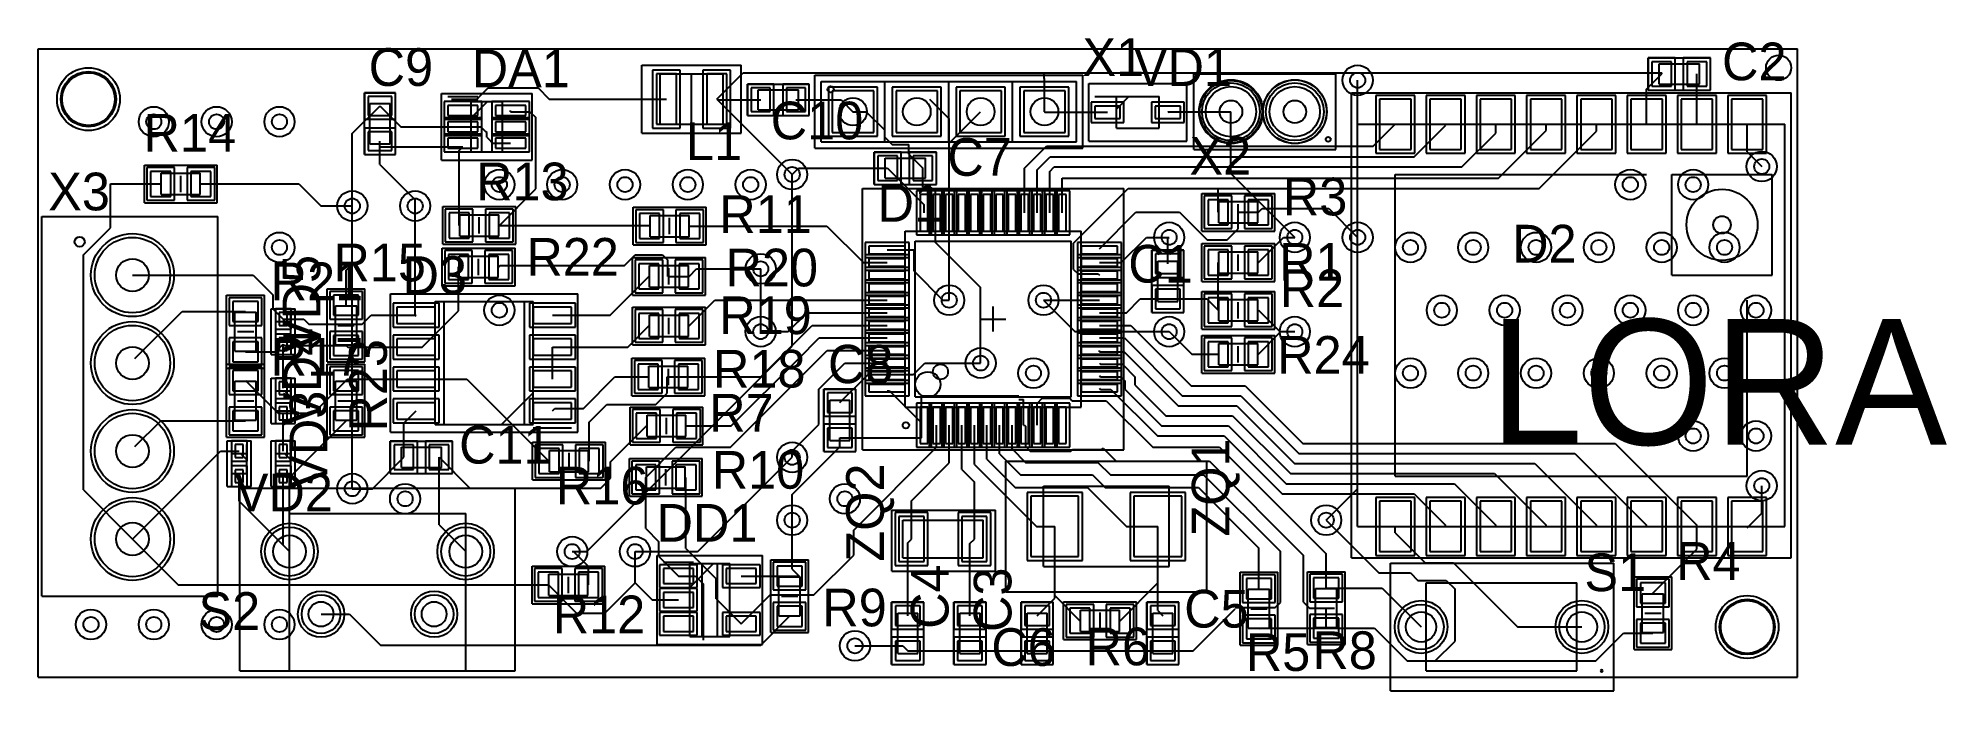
# Model space of a CAD drawing. Header units: millimetres. Extents: x 25.4 to 101.3, y 24.9 to 50.8.
import ezdxf

# ---------------------------------------------------------------- set-up
doc = ezdxf.new("R2010")
doc.units = ezdxf.units.MM
for name, color, linetype in [('BottomLayer', 5, 'Continuous'), ('BottomSolder', 6, 'Continuous'), ('KeepOutLayer', 6, 'Continuous'), ('Mechanical1', 6, 'Continuous'), ('Mechanical13', 56, 'Continuous'), ('Mechanical15', 56, 'Continuous'), ('Mechanical4', 56, 'Continuous'), ('MultiLayer', 9, 'Continuous'), ('PadHoleLayer', 156, 'Continuous'), ('TopLayer', 1, 'Continuous'), ('TopOverlay', 2, 'Continuous'), ('TopPaste', 8, 'Continuous'), ('TopSolder', 216, 'Continuous'), ('ViaHoleLayer', 16, 'Continuous')]:
    doc.layers.add(name, color=color, linetype=linetype)

msp = doc.modelspace()

# ---------------------------------------------------------------- texts
at = {"layer": 'TopOverlay'}
for s, height, p in [('C9', 1.5, (38.55, 48.925)), ('DA1', 1.5, (42.65, 48.875)), ('X1', 1.5, (66.95, 49.325)), ('VD1', 1.5, (69, 48.925)), ('C2', 1.5, (92.4, 49.15)), ('C10', 1.5, (54.55, 46.8)), ('R14', 1.5, (29.594, 46.309)), ('L1', 1.5, (51.175, 45.975)), ('C7', 1.5, (61.575, 45.35)), ('X2', 1.5, (71.21, 45.4)), ('R13', 1.5, (42.825, 44.375)), ('X3', 1.5, (25.8, 43.975)), ('D1', 1.5, (58.8, 43.525)), ('R3', 1.5, (74.925, 43.775)), ('R11', 1.5, (52.5, 43.075)), ('D2', 1.5, (84.05, 41.9)), ('R15', 1.5, (37.15, 41.15)), ('R22', 1.5, (44.825, 41.375)), ('C1', 1.5, (68.775, 41.1)), ('R1', 1.5, (74.775, 41.175)), ('R21', 1.5, (34.65, 40.4)), ('D3', 1.5, (39.9, 40.65)), ('R20', 1.5, (52.75, 40.95)), ('R2', 1.5, (74.8, 40.125)), ('R19', 1.5, (52.5, 39.05)), ('R17', 1.5, (34.65, 37.4)), ('R24', 1.5, (74.7, 37.475)), ('R18', 1.5, (52.25, 36.925)), ('C8', 1.524, (56.825, 37.1)), ('R7', 1.5, (52.1, 35.175)), ('C11', 1.5, (42.15, 33.9)), ('R10', 1.5, (52.2, 32.9)), ('VD2', 1.5, (33.225, 32)), ('R16', 1.5, (46, 32.275)), ('DD1', 1.5, (50.006, 30.793)), ('R4', 1.5, (90.575, 29.275)), ('S1', 1.5, (86.925, 28.825)), ('R9', 1.5, (56.6, 27.425)), ('C5', 1.5, (71, 27.375)), ('S2', 1.5, (31.78, 27.285)), ('R12', 1.5, (45.875, 27.15)), ('C6', 1.5, (63.325, 25.85)), ('R6', 1.5, (67.075, 25.875)), ('R5', 1.5, (73.45, 25.65)), ('R8', 1.5, (76.1, 25.725))]:
    msp.add_text(s, height=height, dxfattribs=at).set_placement(p)
for s, p in [('VD5', (36.625, 38.3)), ('VD4', (36.65, 35.4)), ('R23', (39.275, 35.175)), ('VD3', (36.9, 32.9)), ('ZQ1', (72.8, 31)), ('ZQ2', (59.05, 30)), ('C4', (61.625, 27.325)), ('C3', (64.125, 27.2))]:
    msp.add_text(s, height=1.5, rotation=90, dxfattribs=at).set_placement(p)

# ---------------------------------------------------------------- blocks, each defined once
blk = doc.blocks.new('LQFP_48N_1')
at = {"layer": 'Mechanical1'}
for p, q in [((-3.5, 3.5), (3.5, 3.5)), ((-3.5, 3.5), (-3.5, -3.5)), ((3.5, 3.5), (3.5, -3.5)), ((-3.5, -3.5), (3.5, -3.5))]:
    blk.add_line(p, q, dxfattribs=at)
blk.add_circle((-2.6, 2.6), 0.5, dxfattribs=at)
at = {"layer": 'Mechanical15'}
for p, q in [((-5.2, 5.2), (5.2, 5.2)), ((-5.2, 5.2), (-5.2, -5.2)), ((5.2, 5.2), (5.2, -5.2)), ((-0.5, 0), (0.5, 0)), ((0, 0.5), (0, -0.5)), ((-5.2, -5.2), (5.2, -5.2))]:
    blk.add_line(p, q, dxfattribs=at)
at = {"layer": 'TopLayer'}
for p, q in [((-2.9, 4.95), (-2.9, 3.5)), ((-2.6, 4.95), (-2.9, 4.95)), ((-2.6, 3.5), (-2.6, 4.95)), ((-2.4, 4.95), (-2.4, 3.5)), ((-2.1, 4.95), (-2.4, 4.95)), ((-2.1, 3.5), (-2.1, 4.95)), ((-1.9, 4.95), (-1.9, 3.5)), ((-1.6, 4.95), (-1.9, 4.95)), ((-1.6, 3.5), (-1.6, 4.95)), ((-1.4, 4.95), (-1.4, 3.5)), ((-1.1, 4.95), (-1.4, 4.95)), ((-1.1, 3.5), (-1.1, 4.95)), ((-0.9, 4.95), (-0.9, 3.5)), ((-0.6, 4.95), (-0.9, 4.95)), ((-0.6, 3.5), (-0.6, 4.95)), ((-0.4, 4.95), (-0.4, 3.5)), ((-0.1, 4.95), (-0.4, 4.95)), ((-0.1, 3.5), (-0.1, 4.95)), ((0.1, 4.95), (0.1, 3.5)), ((0.4, 4.95), (0.1, 4.95)), ((0.4, 3.5), (0.4, 4.95)), ((0.6, 4.95), (0.6, 3.5)), ((0.9, 4.95), (0.6, 4.95)), ((0.9, 3.5), (0.9, 4.95)), ((1.1, 4.95), (1.1, 3.5)), ((1.4, 4.95), (1.1, 4.95)), ((1.4, 3.5), (1.4, 4.95)), ((1.6, 4.95), (1.6, 3.5)), ((1.9, 4.95), (1.6, 4.95)), ((1.9, 3.5), (1.9, 4.95)), ((2.1, 4.95), (2.1, 3.5)), ((2.4, 4.95), (2.1, 4.95)), ((2.4, 3.5), (2.4, 4.95)), ((2.6, 4.95), (2.6, 3.5)), ((2.9, 4.95), (2.6, 4.95)), ((2.9, 3.5), (2.9, 4.95)), ((-2.9, 3.5), (-2.6, 3.5)), ((-2.4, 3.5), (-2.1, 3.5)), ((-1.9, 3.5), (-1.6, 3.5)), ((-1.4, 3.5), (-1.1, 3.5)), ((-0.9, 3.5), (-0.6, 3.5)), ((-0.4, 3.5), (-0.1, 3.5)), ((0.1, 3.5), (0.4, 3.5)), ((0.6, 3.5), (0.9, 3.5)), ((1.1, 3.5), (1.4, 3.5)), ((1.6, 3.5), (1.9, 3.5)), ((2.1, 3.5), (2.4, 3.5)), ((2.6, 3.5), (2.9, 3.5)), ((-3.5, 2.9), (-4.95, 2.9)), ((-4.95, 2.9), (-4.95, 2.6)), ((-4.95, 2.6), (-3.5, 2.6)), ((-3.5, 2.4), (-4.95, 2.4)), ((-4.95, 2.4), (-4.95, 2.1)), ((-3.5, 2.6), (-3.5, 2.9)), ((-3.5, 2.1), (-3.5, 2.4)), ((4.95, 2.9), (3.5, 2.9)), ((3.5, 2.9), (3.5, 2.6)), ((3.5, 2.6), (4.95, 2.6)), ((4.95, 2.4), (3.5, 2.4)), ((3.5, 2.4), (3.5, 2.1)), ((4.95, 2.6), (4.95, 2.9)), ((4.95, 2.1), (4.95, 2.4)), ((-4.95, 2.1), (-3.5, 2.1)), ((-3.5, 1.9), (-4.95, 1.9)), ((-4.95, 1.9), (-4.95, 1.6)), ((-4.95, 1.6), (-3.5, 1.6)), ((-3.5, 1.6), (-3.5, 1.9)), ((3.5, 2.1), (4.95, 2.1)), ((4.95, 1.9), (3.5, 1.9)), ((3.5, 1.9), (3.5, 1.6)), ((3.5, 1.6), (4.95, 1.6)), ((4.95, 1.6), (4.95, 1.9)), ((-3.5, 1.4), (-4.95, 1.4)), ((-4.95, 1.4), (-4.95, 1.1)), ((-4.95, 1.1), (-3.5, 1.1)), ((-3.5, 0.9), (-4.95, 0.9)), ((-4.95, 0.9), (-4.95, 0.6)), ((-3.5, 1.1), (-3.5, 1.4)), ((-3.5, 0.6), (-3.5, 0.9)), ((4.95, 1.4), (3.5, 1.4)), ((3.5, 1.4), (3.5, 1.1)), ((3.5, 1.1), (4.95, 1.1)), ((4.95, 0.9), (3.5, 0.9)), ((3.5, 0.9), (3.5, 0.6)), ((4.95, 1.1), (4.95, 1.4)), ((4.95, 0.6), (4.95, 0.9)), ((-4.95, 0.6), (-3.5, 0.6)), ((-3.5, 0.4), (-4.95, 0.4)), ((-4.95, 0.4), (-4.95, 0.1)), ((-4.95, 0.1), (-3.5, 0.1)), ((-3.5, 0.1), (-3.5, 0.4)), ((3.5, 0.6), (4.95, 0.6)), ((4.95, 0.4), (3.5, 0.4)), ((3.5, 0.4), (3.5, 0.1)), ((3.5, 0.1), (4.95, 0.1)), ((4.95, 0.1), (4.95, 0.4)), ((-3.5, -0.1), (-4.95, -0.1)), ((-4.95, -0.1), (-4.95, -0.4)), ((-4.95, -0.4), (-3.5, -0.4)), ((-3.5, -0.6), (-4.95, -0.6)), ((-4.95, -0.6), (-4.95, -0.9)), ((-3.5, -0.4), (-3.5, -0.1)), ((-3.5, -0.9), (-3.5, -0.6)), ((4.95, -0.1), (3.5, -0.1)), ((3.5, -0.1), (3.5, -0.4)), ((3.5, -0.4), (4.95, -0.4)), ((4.95, -0.6), (3.5, -0.6)), ((3.5, -0.6), (3.5, -0.9)), ((4.95, -0.4), (4.95, -0.1)), ((4.95, -0.9), (4.95, -0.6)), ((-4.95, -0.9), (-3.5, -0.9)), ((-3.5, -1.1), (-4.95, -1.1)), ((-4.95, -1.1), (-4.95, -1.4)), ((-4.95, -1.4), (-3.5, -1.4)), ((-3.5, -1.4), (-3.5, -1.1)), ((3.5, -0.9), (4.95, -0.9)), ((4.95, -1.1), (3.5, -1.1)), ((3.5, -1.1), (3.5, -1.4)), ((3.5, -1.4), (4.95, -1.4)), ((4.95, -1.4), (4.95, -1.1)), ((-3.5, -1.6), (-4.95, -1.6)), ((-4.95, -1.6), (-4.95, -1.9)), ((-4.95, -1.9), (-3.5, -1.9)), ((-3.5, -2.1), (-4.95, -2.1)), ((-4.95, -2.1), (-4.95, -2.4)), ((-3.5, -1.9), (-3.5, -1.6)), ((-3.5, -2.4), (-3.5, -2.1)), ((4.95, -1.6), (3.5, -1.6)), ((3.5, -1.6), (3.5, -1.9)), ((3.5, -1.9), (4.95, -1.9)), ((4.95, -2.1), (3.5, -2.1)), ((3.5, -2.1), (3.5, -2.4)), ((4.95, -1.9), (4.95, -1.6)), ((4.95, -2.4), (4.95, -2.1)), ((-4.95, -2.4), (-3.5, -2.4)), ((-3.5, -2.6), (-4.95, -2.6)), ((-4.95, -2.6), (-4.95, -2.9)), ((-4.95, -2.9), (-3.5, -2.9)), ((-3.5, -2.9), (-3.5, -2.6)), ((3.5, -2.4), (4.95, -2.4)), ((4.95, -2.6), (3.5, -2.6)), ((3.5, -2.6), (3.5, -2.9)), ((3.5, -2.9), (4.95, -2.9)), ((4.95, -2.9), (4.95, -2.6)), ((-2.9, -3.5), (-2.9, -4.95)), ((-2.6, -3.5), (-2.9, -3.5)), ((-2.6, -4.95), (-2.6, -3.5)), ((-2.4, -3.5), (-2.4, -4.95)), ((-2.1, -3.5), (-2.4, -3.5)), ((-2.1, -4.95), (-2.1, -3.5)), ((-1.9, -3.5), (-1.9, -4.95)), ((-1.6, -3.5), (-1.9, -3.5)), ((-1.6, -4.95), (-1.6, -3.5)), ((-1.4, -3.5), (-1.4, -4.95)), ((-1.1, -3.5), (-1.4, -3.5)), ((-1.1, -4.95), (-1.1, -3.5)), ((-0.9, -3.5), (-0.9, -4.95)), ((-0.6, -3.5), (-0.9, -3.5)), ((-0.6, -4.95), (-0.6, -3.5)), ((-0.4, -3.5), (-0.4, -4.95)), ((-0.1, -3.5), (-0.4, -3.5)), ((-0.1, -4.95), (-0.1, -3.5)), ((0.1, -3.5), (0.1, -4.95)), ((0.4, -3.5), (0.1, -3.5)), ((0.4, -4.95), (0.4, -3.5)), ((0.6, -3.5), (0.6, -4.95)), ((0.9, -3.5), (0.6, -3.5)), ((0.9, -4.95), (0.9, -3.5)), ((1.1, -3.5), (1.1, -4.95)), ((1.4, -3.5), (1.1, -3.5)), ((1.4, -4.95), (1.4, -3.5)), ((1.6, -3.5), (1.6, -4.95)), ((1.9, -3.5), (1.6, -3.5)), ((1.9, -4.95), (1.9, -3.5)), ((2.1, -3.5), (2.1, -4.95)), ((2.4, -3.5), (2.1, -3.5)), ((2.4, -4.95), (2.4, -3.5)), ((2.6, -3.5), (2.6, -4.95)), ((2.9, -3.5), (2.6, -3.5)), ((2.9, -4.95), (2.9, -3.5)), ((-2.9, -4.95), (-2.6, -4.95)), ((-2.4, -4.95), (-2.1, -4.95)), ((-1.9, -4.95), (-1.6, -4.95)), ((-1.4, -4.95), (-1.1, -4.95)), ((-0.9, -4.95), (-0.6, -4.95)), ((-0.4, -4.95), (-0.1, -4.95)), ((0.1, -4.95), (0.4, -4.95)), ((0.6, -4.95), (0.9, -4.95)), ((1.1, -4.95), (1.4, -4.95)), ((1.6, -4.95), (1.9, -4.95)), ((2.1, -4.95), (2.4, -4.95)), ((2.6, -4.95), (2.9, -4.95))]:
    blk.add_line(p, q, dxfattribs=at)
at = {"layer": 'TopOverlay'}
for p, q in [((-3.1, 3.1), (3.1, 3.1)), ((-3.1, 3.1), (-3.1, -3.1)), ((3.1, 3.1), (3.1, -3.1)), ((-3.1, -3.1), (3.1, -3.1))]:
    blk.add_line(p, q, dxfattribs=at)
for centre, radius in [((-4.225, 3.475), 0.125), ((-2.1, 2.1), 0.3)]:
    blk.add_circle(centre, radius, dxfattribs=at)
at = {"layer": 'TopPaste'}
for p, q in [((-2.9, 4.95), (-2.9, 3.5)), ((-2.6, 4.95), (-2.9, 4.95)), ((-2.6, 3.5), (-2.6, 4.95)), ((-2.4, 4.95), (-2.4, 3.5)), ((-2.1, 4.95), (-2.4, 4.95)), ((-2.1, 3.5), (-2.1, 4.95)), ((-1.9, 4.95), (-1.9, 3.5)), ((-1.6, 4.95), (-1.9, 4.95)), ((-1.6, 3.5), (-1.6, 4.95)), ((-1.4, 4.95), (-1.4, 3.5)), ((-1.1, 4.95), (-1.4, 4.95)), ((-1.1, 3.5), (-1.1, 4.95)), ((-0.9, 4.95), (-0.9, 3.5)), ((-0.6, 4.95), (-0.9, 4.95)), ((-0.6, 3.5), (-0.6, 4.95)), ((-0.4, 4.95), (-0.4, 3.5)), ((-0.1, 4.95), (-0.4, 4.95)), ((-0.1, 3.5), (-0.1, 4.95)), ((0.1, 4.95), (0.1, 3.5)), ((0.4, 4.95), (0.1, 4.95)), ((0.4, 3.5), (0.4, 4.95)), ((0.6, 4.95), (0.6, 3.5)), ((0.9, 4.95), (0.6, 4.95)), ((0.9, 3.5), (0.9, 4.95)), ((1.1, 4.95), (1.1, 3.5)), ((1.4, 4.95), (1.1, 4.95)), ((1.4, 3.5), (1.4, 4.95)), ((1.6, 4.95), (1.6, 3.5)), ((1.9, 4.95), (1.6, 4.95)), ((1.9, 3.5), (1.9, 4.95)), ((2.1, 4.95), (2.1, 3.5)), ((2.4, 4.95), (2.1, 4.95)), ((2.4, 3.5), (2.4, 4.95)), ((2.6, 4.95), (2.6, 3.5)), ((2.9, 4.95), (2.6, 4.95)), ((2.9, 3.5), (2.9, 4.95)), ((-2.9, 3.5), (-2.6, 3.5)), ((-2.4, 3.5), (-2.1, 3.5)), ((-1.9, 3.5), (-1.6, 3.5)), ((-1.4, 3.5), (-1.1, 3.5)), ((-0.9, 3.5), (-0.6, 3.5)), ((-0.4, 3.5), (-0.1, 3.5)), ((0.1, 3.5), (0.4, 3.5)), ((0.6, 3.5), (0.9, 3.5)), ((1.1, 3.5), (1.4, 3.5)), ((1.6, 3.5), (1.9, 3.5)), ((2.1, 3.5), (2.4, 3.5)), ((2.6, 3.5), (2.9, 3.5)), ((-3.5, 2.9), (-4.95, 2.9)), ((-4.95, 2.9), (-4.95, 2.6)), ((-4.95, 2.6), (-3.5, 2.6)), ((-3.5, 2.4), (-4.95, 2.4)), ((-4.95, 2.4), (-4.95, 2.1)), ((-3.5, 2.6), (-3.5, 2.9)), ((-3.5, 2.1), (-3.5, 2.4)), ((4.95, 2.9), (3.5, 2.9)), ((3.5, 2.9), (3.5, 2.6)), ((3.5, 2.6), (4.95, 2.6)), ((4.95, 2.4), (3.5, 2.4)), ((3.5, 2.4), (3.5, 2.1)), ((4.95, 2.6), (4.95, 2.9)), ((4.95, 2.1), (4.95, 2.4)), ((-4.95, 2.1), (-3.5, 2.1)), ((-3.5, 1.9), (-4.95, 1.9)), ((-4.95, 1.9), (-4.95, 1.6)), ((-4.95, 1.6), (-3.5, 1.6)), ((-3.5, 1.6), (-3.5, 1.9)), ((3.5, 2.1), (4.95, 2.1)), ((4.95, 1.9), (3.5, 1.9)), ((3.5, 1.9), (3.5, 1.6)), ((3.5, 1.6), (4.95, 1.6)), ((4.95, 1.6), (4.95, 1.9)), ((-3.5, 1.4), (-4.95, 1.4)), ((-4.95, 1.4), (-4.95, 1.1)), ((-4.95, 1.1), (-3.5, 1.1)), ((-3.5, 0.9), (-4.95, 0.9)), ((-4.95, 0.9), (-4.95, 0.6)), ((-3.5, 1.1), (-3.5, 1.4)), ((-3.5, 0.6), (-3.5, 0.9)), ((4.95, 1.4), (3.5, 1.4)), ((3.5, 1.4), (3.5, 1.1)), ((3.5, 1.1), (4.95, 1.1)), ((4.95, 0.9), (3.5, 0.9)), ((3.5, 0.9), (3.5, 0.6)), ((4.95, 1.1), (4.95, 1.4)), ((4.95, 0.6), (4.95, 0.9)), ((-4.95, 0.6), (-3.5, 0.6)), ((-3.5, 0.4), (-4.95, 0.4)), ((-4.95, 0.4), (-4.95, 0.1)), ((-4.95, 0.1), (-3.5, 0.1)), ((-3.5, 0.1), (-3.5, 0.4)), ((3.5, 0.6), (4.95, 0.6)), ((4.95, 0.4), (3.5, 0.4)), ((3.5, 0.4), (3.5, 0.1)), ((3.5, 0.1), (4.95, 0.1)), ((4.95, 0.1), (4.95, 0.4)), ((-3.5, -0.1), (-4.95, -0.1)), ((-4.95, -0.1), (-4.95, -0.4)), ((-4.95, -0.4), (-3.5, -0.4)), ((-3.5, -0.6), (-4.95, -0.6)), ((-4.95, -0.6), (-4.95, -0.9)), ((-3.5, -0.4), (-3.5, -0.1)), ((-3.5, -0.9), (-3.5, -0.6)), ((4.95, -0.1), (3.5, -0.1)), ((3.5, -0.1), (3.5, -0.4)), ((3.5, -0.4), (4.95, -0.4)), ((4.95, -0.6), (3.5, -0.6)), ((3.5, -0.6), (3.5, -0.9)), ((4.95, -0.4), (4.95, -0.1)), ((4.95, -0.9), (4.95, -0.6)), ((-4.95, -0.9), (-3.5, -0.9)), ((-3.5, -1.1), (-4.95, -1.1)), ((-4.95, -1.1), (-4.95, -1.4)), ((-4.95, -1.4), (-3.5, -1.4)), ((-3.5, -1.4), (-3.5, -1.1)), ((3.5, -0.9), (4.95, -0.9)), ((4.95, -1.1), (3.5, -1.1)), ((3.5, -1.1), (3.5, -1.4)), ((3.5, -1.4), (4.95, -1.4)), ((4.95, -1.4), (4.95, -1.1)), ((-3.5, -1.6), (-4.95, -1.6)), ((-4.95, -1.6), (-4.95, -1.9)), ((-4.95, -1.9), (-3.5, -1.9)), ((-3.5, -2.1), (-4.95, -2.1)), ((-4.95, -2.1), (-4.95, -2.4)), ((-3.5, -1.9), (-3.5, -1.6)), ((-3.5, -2.4), (-3.5, -2.1)), ((4.95, -1.6), (3.5, -1.6)), ((3.5, -1.6), (3.5, -1.9)), ((3.5, -1.9), (4.95, -1.9)), ((4.95, -2.1), (3.5, -2.1)), ((3.5, -2.1), (3.5, -2.4)), ((4.95, -1.9), (4.95, -1.6)), ((4.95, -2.4), (4.95, -2.1)), ((-4.95, -2.4), (-3.5, -2.4)), ((-3.5, -2.6), (-4.95, -2.6)), ((-4.95, -2.6), (-4.95, -2.9)), ((-4.95, -2.9), (-3.5, -2.9)), ((-3.5, -2.9), (-3.5, -2.6)), ((3.5, -2.4), (4.95, -2.4)), ((4.95, -2.6), (3.5, -2.6)), ((3.5, -2.6), (3.5, -2.9)), ((3.5, -2.9), (4.95, -2.9)), ((4.95, -2.9), (4.95, -2.6)), ((-2.9, -3.5), (-2.9, -4.95)), ((-2.6, -3.5), (-2.9, -3.5)), ((-2.6, -4.95), (-2.6, -3.5)), ((-2.4, -3.5), (-2.4, -4.95)), ((-2.1, -3.5), (-2.4, -3.5)), ((-2.1, -4.95), (-2.1, -3.5)), ((-1.9, -3.5), (-1.9, -4.95)), ((-1.6, -3.5), (-1.9, -3.5)), ((-1.6, -4.95), (-1.6, -3.5)), ((-1.4, -3.5), (-1.4, -4.95)), ((-1.1, -3.5), (-1.4, -3.5)), ((-1.1, -4.95), (-1.1, -3.5)), ((-0.9, -3.5), (-0.9, -4.95)), ((-0.6, -3.5), (-0.9, -3.5)), ((-0.6, -4.95), (-0.6, -3.5)), ((-0.4, -3.5), (-0.4, -4.95)), ((-0.1, -3.5), (-0.4, -3.5)), ((-0.1, -4.95), (-0.1, -3.5)), ((0.1, -3.5), (0.1, -4.95)), ((0.4, -3.5), (0.1, -3.5)), ((0.4, -4.95), (0.4, -3.5)), ((0.6, -3.5), (0.6, -4.95)), ((0.9, -3.5), (0.6, -3.5)), ((0.9, -4.95), (0.9, -3.5)), ((1.1, -3.5), (1.1, -4.95)), ((1.4, -3.5), (1.1, -3.5)), ((1.4, -4.95), (1.4, -3.5)), ((1.6, -3.5), (1.6, -4.95)), ((1.9, -3.5), (1.6, -3.5)), ((1.9, -4.95), (1.9, -3.5)), ((2.1, -3.5), (2.1, -4.95)), ((2.4, -3.5), (2.1, -3.5)), ((2.4, -4.95), (2.4, -3.5)), ((2.6, -3.5), (2.6, -4.95)), ((2.9, -3.5), (2.6, -3.5)), ((2.9, -4.95), (2.9, -3.5)), ((-2.9, -4.95), (-2.6, -4.95)), ((-2.4, -4.95), (-2.1, -4.95)), ((-1.9, -4.95), (-1.6, -4.95)), ((-1.4, -4.95), (-1.1, -4.95)), ((-0.9, -4.95), (-0.6, -4.95)), ((-0.4, -4.95), (-0.1, -4.95)), ((0.1, -4.95), (0.4, -4.95)), ((0.6, -4.95), (0.9, -4.95)), ((1.1, -4.95), (1.4, -4.95)), ((1.6, -4.95), (1.9, -4.95)), ((2.1, -4.95), (2.4, -4.95)), ((2.6, -4.95), (2.9, -4.95))]:
    blk.add_line(p, q, dxfattribs=at)
at = {"layer": 'TopSolder'}
for p, q in [((-3.05, 5.1), (-3.05, 3.35)), ((-2.45, 5.1), (-3.05, 5.1)), ((-2.55, 5.1), (-2.55, 3.35)), ((-1.95, 5.1), (-2.55, 5.1)), ((-2.45, 3.35), (-2.45, 5.1)), ((-2.05, 5.1), (-2.05, 3.35)), ((-1.45, 5.1), (-2.05, 5.1)), ((-1.95, 3.35), (-1.95, 5.1)), ((-1.55, 5.1), (-1.55, 3.35)), ((-0.95, 5.1), (-1.55, 5.1)), ((-1.45, 3.35), (-1.45, 5.1)), ((-1.05, 5.1), (-1.05, 3.35)), ((-0.45, 5.1), (-1.05, 5.1)), ((-0.95, 3.35), (-0.95, 5.1)), ((-0.55, 5.1), (-0.55, 3.35)), ((0.05, 5.1), (-0.55, 5.1)), ((-0.45, 3.35), (-0.45, 5.1)), ((-0.05, 5.1), (-0.05, 3.35)), ((0.55, 5.1), (-0.05, 5.1)), ((0.05, 3.35), (0.05, 5.1)), ((0.45, 5.1), (0.45, 3.35)), ((1.05, 5.1), (0.45, 5.1)), ((0.55, 3.35), (0.55, 5.1)), ((0.95, 5.1), (0.95, 3.35)), ((1.55, 5.1), (0.95, 5.1)), ((1.05, 3.35), (1.05, 5.1)), ((1.45, 5.1), (1.45, 3.35)), ((2.05, 5.1), (1.45, 5.1)), ((1.55, 3.35), (1.55, 5.1)), ((1.95, 5.1), (1.95, 3.35)), ((2.55, 5.1), (1.95, 5.1)), ((2.05, 3.35), (2.05, 5.1)), ((2.45, 5.1), (2.45, 3.35)), ((3.05, 5.1), (2.45, 5.1)), ((2.55, 3.35), (2.55, 5.1)), ((3.05, 3.35), (3.05, 5.1)), ((-3.35, 3.05), (-5.1, 3.05)), ((-5.1, 3.05), (-5.1, 2.45)), ((-3.35, 2.45), (-3.35, 3.05)), ((-3.05, 3.35), (-2.45, 3.35)), ((-2.55, 3.35), (-1.95, 3.35)), ((-2.05, 3.35), (-1.45, 3.35)), ((-1.55, 3.35), (-0.95, 3.35)), ((-1.05, 3.35), (-0.45, 3.35)), ((-0.55, 3.35), (0.05, 3.35)), ((-0.05, 3.35), (0.55, 3.35)), ((0.45, 3.35), (1.05, 3.35)), ((0.95, 3.35), (1.55, 3.35)), ((1.45, 3.35), (2.05, 3.35)), ((1.95, 3.35), (2.55, 3.35)), ((2.45, 3.35), (3.05, 3.35)), ((5.1, 3.05), (3.35, 3.05)), ((3.35, 3.05), (3.35, 2.45)), ((5.1, 2.45), (5.1, 3.05)), ((-3.35, 2.55), (-5.1, 2.55)), ((-5.1, 2.55), (-5.1, 1.95)), ((-5.1, 2.45), (-3.35, 2.45)), ((-3.35, 1.95), (-3.35, 2.55)), ((5.1, 2.55), (3.35, 2.55)), ((3.35, 2.55), (3.35, 1.95)), ((3.35, 2.45), (5.1, 2.45)), ((5.1, 1.95), (5.1, 2.55)), ((-3.35, 2.05), (-5.1, 2.05)), ((-5.1, 2.05), (-5.1, 1.45)), ((-5.1, 1.95), (-3.35, 1.95)), ((-3.35, 1.55), (-5.1, 1.55)), ((-5.1, 1.55), (-5.1, 0.95)), ((-3.35, 1.45), (-3.35, 2.05)), ((-3.35, 0.95), (-3.35, 1.55)), ((5.1, 2.05), (3.35, 2.05)), ((3.35, 2.05), (3.35, 1.45)), ((3.35, 1.95), (5.1, 1.95)), ((5.1, 1.55), (3.35, 1.55)), ((3.35, 1.55), (3.35, 0.95)), ((5.1, 1.45), (5.1, 2.05)), ((5.1, 0.95), (5.1, 1.55)), ((-5.1, 1.45), (-3.35, 1.45)), ((-3.35, 1.05), (-5.1, 1.05)), ((-5.1, 1.05), (-5.1, 0.45)), ((-5.1, 0.95), (-3.35, 0.95)), ((-3.35, 0.45), (-3.35, 1.05)), ((3.35, 1.45), (5.1, 1.45)), ((5.1, 1.05), (3.35, 1.05)), ((3.35, 1.05), (3.35, 0.45)), ((3.35, 0.95), (5.1, 0.95)), ((5.1, 0.45), (5.1, 1.05)), ((-3.35, 0.55), (-5.1, 0.55)), ((-5.1, 0.55), (-5.1, -0.05)), ((-5.1, 0.45), (-3.35, 0.45)), ((-3.35, 0.05), (-5.1, 0.05)), ((-5.1, 0.05), (-5.1, -0.55)), ((-3.35, -0.05), (-3.35, 0.55)), ((-3.35, -0.55), (-3.35, 0.05)), ((5.1, 0.55), (3.35, 0.55)), ((3.35, 0.55), (3.35, -0.05)), ((3.35, 0.45), (5.1, 0.45)), ((5.1, 0.05), (3.35, 0.05)), ((3.35, 0.05), (3.35, -0.55)), ((5.1, -0.05), (5.1, 0.55)), ((5.1, -0.55), (5.1, 0.05)), ((-5.1, -0.05), (-3.35, -0.05)), ((-3.35, -0.45), (-5.1, -0.45)), ((-5.1, -0.45), (-5.1, -1.05)), ((-5.1, -0.55), (-3.35, -0.55)), ((-3.35, -1.05), (-3.35, -0.45)), ((3.35, -0.05), (5.1, -0.05)), ((5.1, -0.45), (3.35, -0.45)), ((3.35, -0.45), (3.35, -1.05)), ((3.35, -0.55), (5.1, -0.55)), ((5.1, -1.05), (5.1, -0.45)), ((-3.35, -0.95), (-5.1, -0.95)), ((-5.1, -0.95), (-5.1, -1.55)), ((-5.1, -1.05), (-3.35, -1.05)), ((-3.35, -1.45), (-5.1, -1.45)), ((-5.1, -1.45), (-5.1, -2.05)), ((-3.35, -1.55), (-3.35, -0.95)), ((-3.35, -2.05), (-3.35, -1.45)), ((5.1, -0.95), (3.35, -0.95)), ((3.35, -0.95), (3.35, -1.55)), ((3.35, -1.05), (5.1, -1.05)), ((5.1, -1.45), (3.35, -1.45)), ((3.35, -1.45), (3.35, -2.05)), ((5.1, -1.55), (5.1, -0.95)), ((5.1, -2.05), (5.1, -1.45)), ((-5.1, -1.55), (-3.35, -1.55)), ((-3.35, -1.95), (-5.1, -1.95)), ((-5.1, -1.95), (-5.1, -2.55)), ((-5.1, -2.05), (-3.35, -2.05)), ((-3.35, -2.55), (-3.35, -1.95)), ((3.35, -1.55), (5.1, -1.55)), ((5.1, -1.95), (3.35, -1.95)), ((3.35, -1.95), (3.35, -2.55)), ((3.35, -2.05), (5.1, -2.05)), ((5.1, -2.55), (5.1, -1.95)), ((-3.35, -2.45), (-5.1, -2.45)), ((-5.1, -2.45), (-5.1, -3.05)), ((-5.1, -2.55), (-3.35, -2.55)), ((-3.35, -3.05), (-3.35, -2.45)), ((5.1, -2.45), (3.35, -2.45)), ((3.35, -2.45), (3.35, -3.05)), ((3.35, -2.55), (5.1, -2.55)), ((5.1, -3.05), (5.1, -2.45)), ((-5.1, -3.05), (-3.35, -3.05)), ((-3.05, -3.35), (-3.05, -5.1)), ((-2.45, -3.35), (-3.05, -3.35)), ((-2.55, -3.35), (-2.55, -5.1)), ((-1.95, -3.35), (-2.55, -3.35)), ((-2.45, -5.1), (-2.45, -3.35)), ((-2.05, -3.35), (-2.05, -5.1)), ((-1.45, -3.35), (-2.05, -3.35)), ((-1.95, -5.1), (-1.95, -3.35)), ((-1.55, -3.35), (-1.55, -5.1)), ((-0.95, -3.35), (-1.55, -3.35)), ((-1.45, -5.1), (-1.45, -3.35)), ((-1.05, -3.35), (-1.05, -5.1)), ((-0.45, -3.35), (-1.05, -3.35)), ((-0.95, -5.1), (-0.95, -3.35)), ((-0.55, -3.35), (-0.55, -5.1)), ((0.05, -3.35), (-0.55, -3.35)), ((-0.45, -5.1), (-0.45, -3.35)), ((-0.05, -3.35), (-0.05, -5.1)), ((0.55, -3.35), (-0.05, -3.35)), ((0.05, -5.1), (0.05, -3.35)), ((0.45, -3.35), (0.45, -5.1)), ((1.05, -3.35), (0.45, -3.35)), ((0.55, -5.1), (0.55, -3.35)), ((0.95, -3.35), (0.95, -5.1)), ((1.55, -3.35), (0.95, -3.35)), ((1.05, -5.1), (1.05, -3.35)), ((1.45, -3.35), (1.45, -5.1)), ((2.05, -3.35), (1.45, -3.35)), ((1.55, -5.1), (1.55, -3.35)), ((1.95, -3.35), (1.95, -5.1)), ((2.55, -3.35), (1.95, -3.35)), ((2.05, -5.1), (2.05, -3.35)), ((2.45, -3.35), (2.45, -5.1)), ((3.05, -3.35), (2.45, -3.35)), ((2.55, -5.1), (2.55, -3.35)), ((3.05, -5.1), (3.05, -3.35)), ((3.35, -3.05), (5.1, -3.05)), ((-3.05, -5.1), (-2.45, -5.1)), ((-2.55, -5.1), (-1.95, -5.1)), ((-2.05, -5.1), (-1.45, -5.1)), ((-1.55, -5.1), (-0.95, -5.1)), ((-1.05, -5.1), (-0.45, -5.1)), ((-0.55, -5.1), (0.05, -5.1)), ((-0.05, -5.1), (0.55, -5.1)), ((0.45, -5.1), (1.05, -5.1)), ((0.95, -5.1), (1.55, -5.1)), ((1.45, -5.1), (2.05, -5.1)), ((1.95, -5.1), (2.55, -5.1)), ((2.45, -5.1), (3.05, -5.1))]:
    blk.add_line(p, q, dxfattribs=at)
blk = doc.blocks.new('CM7VT1A32768KHZ125PF10PPMTBQC_2')
at = {"layer": 'Mechanical1'}
for p, q in [((-1.6, 0.75), (-1.6, -0.75)), ((1.6, 0.75), (-1.6, 0.75)), ((1.6, 0.75), (1.6, -0.75)), ((1.6, -0.75), (-1.6, -0.75))]:
    blk.add_line(p, q, dxfattribs=at)
at = {"layer": 'Mechanical15'}
for p, q in [((-2.093, 1.282), (-2.093, -1.143)), ((-2.044, 1.282), (-2.093, 1.282)), ((2.032, 1.282), (-2.044, 1.282)), ((2.032, 1.282), (2.032, -1.143)), ((2.032, -1.143), (-2.093, -1.143))]:
    blk.add_line(p, q, dxfattribs=at)
at = {"layer": 'TopLayer'}
for p, q in [((-0.75, 0.9), (-1.75, 0.9)), ((-1.75, 0.9), (-1.75, -0.9)), ((-0.75, -0.9), (-0.75, 0.9)), ((1.75, 0.9), (0.75, 0.9)), ((0.75, 0.9), (0.75, -0.9)), ((1.75, -0.9), (1.75, 0.9)), ((-1.75, -0.9), (-0.75, -0.9)), ((0.75, -0.9), (1.75, -0.9))]:
    blk.add_line(p, q, dxfattribs=at)
at = {"layer": 'TopOverlay'}
for p, q in [((0.5, 0.75), (-0.4, 0.75)), ((0.5, -0.75), (-0.4, -0.75))]:
    blk.add_line(p, q, dxfattribs=at)
at = {"layer": 'TopPaste'}
for p, q in [((-0.75, 0.9), (-1.75, 0.9)), ((-1.75, 0.9), (-1.75, -0.9)), ((-0.75, -0.9), (-0.75, 0.9)), ((1.75, 0.9), (0.75, 0.9)), ((0.75, 0.9), (0.75, -0.9)), ((1.75, -0.9), (1.75, 0.9)), ((-1.75, -0.9), (-0.75, -0.9)), ((0.75, -0.9), (1.75, -0.9))]:
    blk.add_line(p, q, dxfattribs=at)
at = {"layer": 'TopSolder'}
for p, q in [((-0.6, 1.05), (-1.9, 1.05)), ((-1.9, 1.05), (-1.9, -1.05)), ((-0.6, -1.05), (-0.6, 1.05)), ((1.9, 1.05), (0.6, 1.05)), ((0.6, 1.05), (0.6, -1.05)), ((1.9, -1.05), (1.9, 1.05)), ((-1.9, -1.05), (-0.6, -1.05)), ((0.6, -1.05), (1.9, -1.05))]:
    blk.add_line(p, q, dxfattribs=at)
blk = doc.blocks.new('ABM38000MHZD2YT_3')
at = {"layer": 'Mechanical13'}
for p, q in [((-2.5, 1.6), (2.5, 1.6)), ((-2.5, -1.6), (-2.5, 1.6)), ((2.5, -1.6), (2.5, 1.6)), ((-2.5, -1.6), (2.5, -1.6))]:
    blk.add_line(p, q, dxfattribs=at)
at = {"layer": 'Mechanical15'}
for p, q in [((-4, 2.6), (4, 2.6)), ((-4, -2.6), (-4, 2.6)), ((4, -2.6), (4, 2.6)), ((-4, -2.6), (4, -2.6))]:
    blk.add_line(p, q, dxfattribs=at)
at = {"layer": 'TopLayer'}
for p, q in [((-1.1, 1.2), (-3, 1.2)), ((-3, 1.2), (-3, -1.2)), ((-1.1, -1.2), (-1.1, 1.2)), ((3, 1.2), (1.1, 1.2)), ((1.1, 1.2), (1.1, -1.2)), ((3, -1.2), (3, 1.2)), ((-3, -1.2), (-1.1, -1.2)), ((1.1, -1.2), (3, -1.2))]:
    blk.add_line(p, q, dxfattribs=at)
at = {"layer": 'TopOverlay'}
for p, q in [((-2.5, 1.6), (2.5, 1.6)), ((-2.5, -1.6), (2.5, -1.6))]:
    blk.add_line(p, q, dxfattribs=at)
at = {"layer": 'TopPaste'}
for p, q in [((-1.1, 1.2), (-3, 1.2)), ((-3, 1.2), (-3, -1.2)), ((-1.1, -1.2), (-1.1, 1.2)), ((3, 1.2), (1.1, 1.2)), ((1.1, 1.2), (1.1, -1.2)), ((3, -1.2), (3, 1.2)), ((-3, -1.2), (-1.1, -1.2)), ((1.1, -1.2), (3, -1.2))]:
    blk.add_line(p, q, dxfattribs=at)
at = {"layer": 'TopSolder'}
for p, q in [((-0.95, 1.35), (-3.15, 1.35)), ((-3.15, 1.35), (-3.15, -1.35)), ((-0.95, -1.35), (-0.95, 1.35)), ((3.15, 1.35), (0.95, 1.35)), ((0.95, 1.35), (0.95, -1.35)), ((3.15, -1.35), (3.15, 1.35)), ((-3.15, -1.35), (-0.95, -1.35)), ((0.95, -1.35), (3.15, -1.35))]:
    blk.add_line(p, q, dxfattribs=at)
blk = doc.blocks.new('PAD_CONNECTOR_2_4')
at = {"layer": 'BottomLayer'}
for centre in [(-1.27, 0), (1.27, 0)]:
    blk.add_circle(centre, 1, dxfattribs=at)
at = {"layer": 'BottomSolder'}
for centre in [(-1.27, 0), (1.27, 0)]:
    blk.add_circle(centre, 1.15, dxfattribs=at)
at = {"layer": 'Mechanical1'}
for centre in [(-1.27, 0), (1.27, 0)]:
    blk.add_circle(centre, 1.27, dxfattribs=at)
at = {"layer": 'Mechanical15'}
for p, q in [((2.75, 1.5), (-2.9, 1.5)), ((-2.9, 1.5), (-2.9, -1.4)), ((2.75, 1.5), (2.75, -1.5)), ((-2.9, -1.4), (-2.9, -1.5)), ((2.75, -1.5), (-2.9, -1.5))]:
    blk.add_line(p, q, dxfattribs=at)
at = {"layer": 'MultiLayer'}
for centre in [(-1.27, 0), (1.27, 0)]:
    blk.add_circle(centre, 1, dxfattribs=at)
at = {"layer": 'PadHoleLayer'}
for centre in [(-1.27, 0), (1.27, 0)]:
    blk.add_circle(centre, 0.45, dxfattribs=at)
at = {"layer": 'TopLayer'}
for centre in [(-1.27, 0), (1.27, 0)]:
    blk.add_circle(centre, 1, dxfattribs=at)
at = {"layer": 'TopOverlay'}
for centre, radius in [((-2.6, 1.1), 0.1), ((-1.27, 0), 1.262), ((1.27, 0), 1.238)]:
    blk.add_circle(centre, radius, dxfattribs=at)
at = {"layer": 'TopSolder'}
for centre in [(-1.27, 0), (1.27, 0)]:
    blk.add_circle(centre, 1.15, dxfattribs=at)
blk = doc.blocks.new('HDRV1W64P254_1X4_254X241X838P_5')
at = {"layer": 'BottomLayer'}
for p, q in [((-0.825, 0.825), (-0.825, -0.825)), ((0.825, 0.825), (-0.825, 0.825)), ((0.825, -0.825), (0.825, 0.825)), ((1.715, 0.825), (1.715, -0.825)), ((3.365, 0.825), (1.715, 0.825)), ((3.365, -0.825), (3.365, 0.825)), ((4.255, 0.825), (4.255, -0.825)), ((5.905, 0.825), (4.255, 0.825)), ((5.905, -0.825), (5.905, 0.825)), ((6.795, 0.825), (6.795, -0.825)), ((8.445, 0.825), (6.795, 0.825)), ((8.445, -0.825), (8.445, 0.825)), ((-0.825, -0.825), (0.825, -0.825)), ((1.715, -0.825), (3.365, -0.825)), ((4.255, -0.825), (5.905, -0.825)), ((6.795, -0.825), (8.445, -0.825))]:
    blk.add_line(p, q, dxfattribs=at)
at = {"layer": 'BottomSolder'}
for p, q in [((-0.975, 0.975), (-0.975, -0.975)), ((0.975, 0.975), (-0.975, 0.975)), ((0.975, -0.975), (0.975, 0.975)), ((1.565, 0.975), (1.565, -0.975)), ((3.515, 0.975), (1.565, 0.975)), ((3.515, -0.975), (3.515, 0.975)), ((4.105, 0.975), (4.105, -0.975)), ((6.055, 0.975), (4.105, 0.975)), ((6.055, -0.975), (6.055, 0.975)), ((6.645, 0.975), (6.645, -0.975)), ((8.595, 0.975), (6.645, 0.975)), ((8.595, -0.975), (8.595, 0.975)), ((-0.975, -0.975), (0.975, -0.975)), ((1.565, -0.975), (3.515, -0.975)), ((4.105, -0.975), (6.055, -0.975)), ((6.645, -0.975), (8.595, -0.975))]:
    blk.add_line(p, q, dxfattribs=at)
at = {"layer": 'Mechanical1'}
for p, q in [((-1.27, -1.205), (-1.27, 1.205)), ((-1.27, 1.205), (1.27, 1.205)), ((1.27, -1.205), (1.27, 1.205)), ((1.27, 1.205), (3.81, 1.205)), ((1.27, -1.205), (1.27, 1.205)), ((3.81, -1.205), (3.81, 1.205)), ((3.81, 1.205), (6.35, 1.205)), ((3.81, -1.205), (3.81, 1.205)), ((6.35, 1.205), (8.89, 1.205)), ((6.35, -1.205), (6.35, 1.205)), ((6.35, -1.205), (6.35, 1.205)), ((8.89, -1.205), (8.89, 1.205)), ((-1.27, -1.205), (1.27, -1.205)), ((1.27, -1.205), (3.81, -1.205)), ((3.81, -1.205), (6.35, -1.205)), ((6.35, -1.205), (8.89, -1.205))]:
    blk.add_line(p, q, dxfattribs=at)
at = {"layer": 'Mechanical15'}
for p, q in [((-1.52, -1.455), (-1.52, 1.455)), ((-1.52, 1.455), (9.144, 1.455)), ((9.144, -1.455), (9.144, 1.455)), ((-1.52, -1.455), (9.144, -1.455))]:
    blk.add_line(p, q, dxfattribs=at)
at = {"layer": 'MultiLayer'}
for p, q in [((-0.825, 0.825), (-0.825, -0.825)), ((0.825, 0.825), (-0.825, 0.825)), ((0.825, -0.825), (0.825, 0.825)), ((1.715, 0.825), (1.715, -0.825)), ((3.365, 0.825), (1.715, 0.825)), ((3.365, -0.825), (3.365, 0.825)), ((4.255, 0.825), (4.255, -0.825)), ((5.905, 0.825), (4.255, 0.825)), ((5.905, -0.825), (5.905, 0.825)), ((6.795, 0.825), (6.795, -0.825)), ((8.445, 0.825), (6.795, 0.825)), ((8.445, -0.825), (8.445, 0.825)), ((-0.825, -0.825), (0.825, -0.825)), ((1.715, -0.825), (3.365, -0.825)), ((4.255, -0.825), (5.905, -0.825)), ((6.795, -0.825), (8.445, -0.825))]:
    blk.add_line(p, q, dxfattribs=at)
at = {"layer": 'PadHoleLayer'}
for centre in [(0, 0), (2.54, 0), (5.08, 0), (7.62, 0)]:
    blk.add_circle(centre, 0.55, dxfattribs=at)
at = {"layer": 'TopLayer'}
for p, q in [((-0.825, 0.825), (-0.825, -0.825)), ((0.825, 0.825), (-0.825, 0.825)), ((0.825, -0.825), (0.825, 0.825)), ((1.715, 0.825), (1.715, -0.825)), ((3.365, 0.825), (1.715, 0.825)), ((3.365, -0.825), (3.365, 0.825)), ((4.255, 0.825), (4.255, -0.825)), ((5.905, 0.825), (4.255, 0.825)), ((5.905, -0.825), (5.905, 0.825)), ((6.795, 0.825), (6.795, -0.825)), ((8.445, 0.825), (6.795, 0.825)), ((8.445, -0.825), (8.445, 0.825)), ((-0.825, -0.825), (0.825, -0.825)), ((1.715, -0.825), (3.365, -0.825)), ((4.255, -0.825), (5.905, -0.825)), ((6.795, -0.825), (8.445, -0.825))]:
    blk.add_line(p, q, dxfattribs=at)
at = {"layer": 'TopOverlay'}
for p, q in [((0, 1.205), (8.89, 1.205)), ((8.89, -1.205), (8.89, 1.205)), ((-1.27, -1.205), (-1.27, 0)), ((-1.27, -1.205), (8.89, -1.205))]:
    blk.add_line(p, q, dxfattribs=at)
blk.add_circle((-0.889, 0.889), 0.127, dxfattribs=at)
at = {"layer": 'TopSolder'}
for p, q in [((-0.975, 0.975), (-0.975, -0.975)), ((0.975, 0.975), (-0.975, 0.975)), ((0.975, -0.975), (0.975, 0.975)), ((1.565, 0.975), (1.565, -0.975)), ((3.515, 0.975), (1.565, 0.975)), ((3.515, -0.975), (3.515, 0.975)), ((4.105, 0.975), (4.105, -0.975)), ((6.055, 0.975), (4.105, 0.975)), ((6.055, -0.975), (6.055, 0.975)), ((6.645, 0.975), (6.645, -0.975)), ((8.595, 0.975), (6.645, 0.975)), ((8.595, -0.975), (8.595, 0.975)), ((-0.975, -0.975), (0.975, -0.975)), ((1.565, -0.975), (3.515, -0.975)), ((4.105, -0.975), (6.055, -0.975)), ((6.645, -0.975), (8.595, -0.975))]:
    blk.add_line(p, q, dxfattribs=at)
blk = doc.blocks.new('FSMRA6JH_6')
at = {"layer": 'BottomLayer'}
for centre, radius in [((-1.255, 2.49), 0.975), ((5.755, 2.49), 0.975), ((0, 0), 0.77), ((4.5, 0), 0.77)]:
    blk.add_circle(centre, radius, dxfattribs=at)
at = {"layer": 'BottomSolder'}
for centre, radius in [((-1.255, 2.49), 1.125), ((5.755, 2.49), 1.125), ((0, 0), 0.92), ((4.5, 0), 0.92)]:
    blk.add_circle(centre, radius, dxfattribs=at)
at = {"layer": 'Mechanical1'}
for p, q in [((-1.255, 4.01), (5.755, 4.01)), ((-1.255, -2.261), (-1.255, 4.01)), ((5.755, -2.261), (5.755, 4.01)), ((-1.255, -2.261), (5.755, -2.261))]:
    blk.add_line(p, q, dxfattribs=at)
at = {"layer": 'Mechanical15'}
for p, q in [((-3.23, 5.01), (7.73, 5.01)), ((-3.23, -2.261), (-3.23, 5.01)), ((7.73, -2.261), (7.73, 5.01)), ((-3.23, -2.261), (7.73, -2.261))]:
    blk.add_line(p, q, dxfattribs=at)
at = {"layer": 'MultiLayer'}
for centre, radius in [((-1.255, 2.49), 0.975), ((5.755, 2.49), 0.975), ((0, 0), 0.77), ((4.5, 0), 0.77)]:
    blk.add_circle(centre, radius, dxfattribs=at)
at = {"layer": 'PadHoleLayer'}
for centre, radius in [((-1.255, 2.49), 0.65), ((5.755, 2.49), 0.65), ((0, 0), 0.495), ((4.5, 0), 0.495)]:
    blk.add_circle(centre, radius, dxfattribs=at)
at = {"layer": 'TopLayer'}
for centre, radius in [((-1.255, 2.49), 0.975), ((5.755, 2.49), 0.975), ((0, 0), 0.77), ((4.5, 0), 0.77)]:
    blk.add_circle(centre, radius, dxfattribs=at)
at = {"layer": 'TopOverlay'}
for p, q in [((-1.255, 4.01), (5.755, 4.01)), ((-1.255, -2.261), (-1.255, 1)), ((5.755, -2.261), (5.755, 1)), ((-1.255, -2.261), (5.755, -2.261))]:
    blk.add_line(p, q, dxfattribs=at)
at = {"layer": 'TopSolder'}
for centre, radius in [((-1.255, 2.49), 1.125), ((5.755, 2.49), 1.125), ((0, 0), 0.92), ((4.5, 0), 0.92)]:
    blk.add_circle(centre, radius, dxfattribs=at)
blk = doc.blocks.new('R0603_7')
at = {"layer": 'Mechanical1'}
for p, q in [((-0.775, 0.425), (-0.775, -0.425)), ((0.775, 0.425), (-0.775, 0.425)), ((0.775, 0.425), (0.775, -0.425)), ((0.775, -0.425), (-0.775, -0.425))]:
    blk.add_line(p, q, dxfattribs=at)
at = {"layer": 'Mechanical15'}
for p, q in [((1.45, 0.75), (-1.45, 0.75)), ((-1.45, 0.75), (-1.45, -0.75)), ((1.45, 0.75), (1.45, -0.75)), ((1.45, -0.75), (-1.45, -0.75))]:
    blk.add_line(p, q, dxfattribs=at)
at = {"layer": 'TopLayer'}
for p, q in [((-0.4, 0.5), (-1.2, 0.5)), ((-1.2, 0.5), (-1.2, -0.5)), ((-0.4, -0.5), (-0.4, 0.5)), ((1.2, 0.5), (0.4, 0.5)), ((0.4, 0.5), (0.4, -0.5)), ((1.2, -0.5), (1.2, 0.5)), ((-1.2, -0.5), (-0.4, -0.5)), ((0.4, -0.5), (1.2, -0.5))]:
    blk.add_line(p, q, dxfattribs=at)
at = {"layer": 'TopOverlay'}
blk.add_line((0, 0.325), (0, -0.325), dxfattribs=at)
at = {"layer": 'TopPaste'}
for p, q in [((-0.4, 0.5), (-1.2, 0.5)), ((-1.2, 0.5), (-1.2, -0.5)), ((-0.4, -0.5), (-0.4, 0.5)), ((1.2, 0.5), (0.4, 0.5)), ((0.4, 0.5), (0.4, -0.5)), ((1.2, -0.5), (1.2, 0.5)), ((-1.2, -0.5), (-0.4, -0.5)), ((0.4, -0.5), (1.2, -0.5))]:
    blk.add_line(p, q, dxfattribs=at)
at = {"layer": 'TopSolder'}
for p, q in [((-0.25, 0.65), (-1.35, 0.65)), ((-1.35, 0.65), (-1.35, -0.65)), ((-0.25, -0.65), (-0.25, 0.65)), ((1.35, 0.65), (0.25, 0.65)), ((0.25, 0.65), (0.25, -0.65)), ((1.35, -0.65), (1.35, 0.65)), ((-1.35, -0.65), (-0.25, -0.65)), ((0.25, -0.65), (1.35, -0.65))]:
    blk.add_line(p, q, dxfattribs=at)
blk = doc.blocks.new('R0603_8')
at = {"layer": 'Mechanical1'}
for p, q in [((-0.775, -0.425), (-0.775, 0.425)), ((-0.775, 0.425), (0.775, 0.425)), ((0.775, -0.425), (0.775, 0.425)), ((-0.775, -0.425), (0.775, -0.425))]:
    blk.add_line(p, q, dxfattribs=at)
at = {"layer": 'Mechanical15'}
for p, q in [((-1.45, 0.75), (1.45, 0.75)), ((-1.45, -0.75), (-1.45, 0.75)), ((1.45, -0.75), (1.45, 0.75)), ((-1.45, -0.75), (1.45, -0.75))]:
    blk.add_line(p, q, dxfattribs=at)
at = {"layer": 'TopLayer'}
for p, q in [((-0.4, 0.5), (-1.2, 0.5)), ((-1.2, 0.5), (-1.2, -0.5)), ((-0.4, -0.5), (-0.4, 0.5)), ((1.2, 0.5), (0.4, 0.5)), ((0.4, 0.5), (0.4, -0.5)), ((1.2, -0.5), (1.2, 0.5)), ((-1.2, -0.5), (-0.4, -0.5)), ((0.4, -0.5), (1.2, -0.5))]:
    blk.add_line(p, q, dxfattribs=at)
at = {"layer": 'TopOverlay'}
blk.add_line((0, -0.325), (0, 0.325), dxfattribs=at)
at = {"layer": 'TopPaste'}
for p, q in [((-0.4, 0.5), (-1.2, 0.5)), ((-1.2, 0.5), (-1.2, -0.5)), ((-0.4, -0.5), (-0.4, 0.5)), ((1.2, 0.5), (0.4, 0.5)), ((0.4, 0.5), (0.4, -0.5)), ((1.2, -0.5), (1.2, 0.5)), ((-1.2, -0.5), (-0.4, -0.5)), ((0.4, -0.5), (1.2, -0.5))]:
    blk.add_line(p, q, dxfattribs=at)
at = {"layer": 'TopSolder'}
for p, q in [((-0.25, 0.65), (-1.35, 0.65)), ((-1.35, 0.65), (-1.35, -0.65)), ((-0.25, -0.65), (-0.25, 0.65)), ((1.35, 0.65), (0.25, 0.65)), ((0.25, 0.65), (0.25, -0.65)), ((1.35, -0.65), (1.35, 0.65)), ((-1.35, -0.65), (-0.25, -0.65)), ((0.25, -0.65), (1.35, -0.65))]:
    blk.add_line(p, q, dxfattribs=at)
blk = doc.blocks.new('R0603_9')
at = {"layer": 'Mechanical1'}
for p, q in [((-0.775, -0.425), (-0.775, 0.425)), ((-0.775, 0.425), (0.775, 0.425)), ((0.775, -0.425), (0.775, 0.425)), ((-0.775, -0.425), (0.775, -0.425))]:
    blk.add_line(p, q, dxfattribs=at)
at = {"layer": 'Mechanical15'}
for p, q in [((-1.45, 0.75), (1.45, 0.75)), ((-1.45, -0.75), (-1.45, 0.75)), ((1.45, -0.75), (1.45, 0.75)), ((-1.45, -0.75), (1.45, -0.75))]:
    blk.add_line(p, q, dxfattribs=at)
at = {"layer": 'TopLayer'}
for p, q in [((-0.4, 0.5), (-1.2, 0.5)), ((-1.2, 0.5), (-1.2, -0.5)), ((-0.4, -0.5), (-0.4, 0.5)), ((1.2, 0.5), (0.4, 0.5)), ((0.4, 0.5), (0.4, -0.5)), ((1.2, -0.5), (1.2, 0.5)), ((-1.2, -0.5), (-0.4, -0.5)), ((0.4, -0.5), (1.2, -0.5))]:
    blk.add_line(p, q, dxfattribs=at)
at = {"layer": 'TopOverlay'}
blk.add_line((0, -0.325), (0, 0.325), dxfattribs=at)
at = {"layer": 'TopPaste'}
for p, q in [((-0.4, 0.5), (-1.2, 0.5)), ((-1.2, 0.5), (-1.2, -0.5)), ((-0.4, -0.5), (-0.4, 0.5)), ((1.2, 0.5), (0.4, 0.5)), ((0.4, 0.5), (0.4, -0.5)), ((1.2, -0.5), (1.2, 0.5)), ((-1.2, -0.5), (-0.4, -0.5)), ((0.4, -0.5), (1.2, -0.5))]:
    blk.add_line(p, q, dxfattribs=at)
at = {"layer": 'TopSolder'}
for p, q in [((-0.25, 0.65), (-1.35, 0.65)), ((-1.35, 0.65), (-1.35, -0.65)), ((-0.25, -0.65), (-0.25, 0.65)), ((1.35, 0.65), (0.25, 0.65)), ((0.25, 0.65), (0.25, -0.65)), ((1.35, -0.65), (1.35, 0.65)), ((-1.35, -0.65), (-0.25, -0.65)), ((0.25, -0.65), (1.35, -0.65))]:
    blk.add_line(p, q, dxfattribs=at)
blk = doc.blocks.new('R0603_10')
at = {"layer": 'Mechanical1'}
for p, q in [((-0.775, -0.425), (-0.775, 0.425)), ((-0.775, 0.425), (0.775, 0.425)), ((0.775, -0.425), (0.775, 0.425)), ((-0.775, -0.425), (0.775, -0.425))]:
    blk.add_line(p, q, dxfattribs=at)
at = {"layer": 'Mechanical15'}
for p, q in [((-1.45, 0.75), (1.45, 0.75)), ((-1.45, -0.75), (-1.45, 0.75)), ((1.45, -0.75), (1.45, 0.75)), ((-1.45, -0.75), (1.45, -0.75))]:
    blk.add_line(p, q, dxfattribs=at)
at = {"layer": 'TopLayer'}
for p, q in [((-0.4, 0.5), (-1.2, 0.5)), ((-1.2, 0.5), (-1.2, -0.5)), ((-0.4, -0.5), (-0.4, 0.5)), ((1.2, 0.5), (0.4, 0.5)), ((0.4, 0.5), (0.4, -0.5)), ((1.2, -0.5), (1.2, 0.5)), ((-1.2, -0.5), (-0.4, -0.5)), ((0.4, -0.5), (1.2, -0.5))]:
    blk.add_line(p, q, dxfattribs=at)
at = {"layer": 'TopOverlay'}
blk.add_line((0, -0.325), (0, 0.325), dxfattribs=at)
at = {"layer": 'TopPaste'}
for p, q in [((-0.4, 0.5), (-1.2, 0.5)), ((-1.2, 0.5), (-1.2, -0.5)), ((-0.4, -0.5), (-0.4, 0.5)), ((1.2, 0.5), (0.4, 0.5)), ((0.4, 0.5), (0.4, -0.5)), ((1.2, -0.5), (1.2, 0.5)), ((-1.2, -0.5), (-0.4, -0.5)), ((0.4, -0.5), (1.2, -0.5))]:
    blk.add_line(p, q, dxfattribs=at)
at = {"layer": 'TopSolder'}
for p, q in [((-0.25, 0.65), (-1.35, 0.65)), ((-1.35, 0.65), (-1.35, -0.65)), ((-0.25, -0.65), (-0.25, 0.65)), ((1.35, 0.65), (0.25, 0.65)), ((0.25, 0.65), (0.25, -0.65)), ((1.35, -0.65), (1.35, 0.65)), ((-1.35, -0.65), (-0.25, -0.65)), ((0.25, -0.65), (1.35, -0.65))]:
    blk.add_line(p, q, dxfattribs=at)
blk = doc.blocks.new('R0603_11')
at = {"layer": 'Mechanical1'}
for p, q in [((-0.775, 0.425), (-0.775, -0.425)), ((0.775, 0.425), (-0.775, 0.425)), ((0.775, 0.425), (0.775, -0.425)), ((0.775, -0.425), (-0.775, -0.425))]:
    blk.add_line(p, q, dxfattribs=at)
at = {"layer": 'Mechanical15'}
for p, q in [((1.45, 0.75), (-1.45, 0.75)), ((-1.45, 0.75), (-1.45, -0.75)), ((1.45, 0.75), (1.45, -0.75)), ((1.45, -0.75), (-1.45, -0.75))]:
    blk.add_line(p, q, dxfattribs=at)
at = {"layer": 'TopLayer'}
for p, q in [((-0.4, 0.5), (-1.2, 0.5)), ((-1.2, 0.5), (-1.2, -0.5)), ((-0.4, -0.5), (-0.4, 0.5)), ((1.2, 0.5), (0.4, 0.5)), ((0.4, 0.5), (0.4, -0.5)), ((1.2, -0.5), (1.2, 0.5)), ((-1.2, -0.5), (-0.4, -0.5)), ((0.4, -0.5), (1.2, -0.5))]:
    blk.add_line(p, q, dxfattribs=at)
at = {"layer": 'TopOverlay'}
blk.add_line((0, 0.325), (0, -0.325), dxfattribs=at)
at = {"layer": 'TopPaste'}
for p, q in [((-0.4, 0.5), (-1.2, 0.5)), ((-1.2, 0.5), (-1.2, -0.5)), ((-0.4, -0.5), (-0.4, 0.5)), ((1.2, 0.5), (0.4, 0.5)), ((0.4, 0.5), (0.4, -0.5)), ((1.2, -0.5), (1.2, 0.5)), ((-1.2, -0.5), (-0.4, -0.5)), ((0.4, -0.5), (1.2, -0.5))]:
    blk.add_line(p, q, dxfattribs=at)
at = {"layer": 'TopSolder'}
for p, q in [((-0.25, 0.65), (-1.35, 0.65)), ((-1.35, 0.65), (-1.35, -0.65)), ((-0.25, -0.65), (-0.25, 0.65)), ((1.35, 0.65), (0.25, 0.65)), ((0.25, 0.65), (0.25, -0.65)), ((1.35, -0.65), (1.35, 0.65)), ((-1.35, -0.65), (-0.25, -0.65)), ((0.25, -0.65), (1.35, -0.65))]:
    blk.add_line(p, q, dxfattribs=at)
blk = doc.blocks.new('R0603_12')
at = {"layer": 'Mechanical1'}
for p, q in [((-0.775, -0.425), (-0.775, 0.425)), ((-0.775, 0.425), (0.775, 0.425)), ((0.775, -0.425), (0.775, 0.425)), ((-0.775, -0.425), (0.775, -0.425))]:
    blk.add_line(p, q, dxfattribs=at)
at = {"layer": 'Mechanical15'}
for p, q in [((-1.45, 0.75), (1.45, 0.75)), ((-1.45, -0.75), (-1.45, 0.75)), ((1.45, -0.75), (1.45, 0.75)), ((-1.45, -0.75), (1.45, -0.75))]:
    blk.add_line(p, q, dxfattribs=at)
at = {"layer": 'TopLayer'}
for p, q in [((-0.4, 0.5), (-1.2, 0.5)), ((-1.2, 0.5), (-1.2, -0.5)), ((-0.4, -0.5), (-0.4, 0.5)), ((1.2, 0.5), (0.4, 0.5)), ((0.4, 0.5), (0.4, -0.5)), ((1.2, -0.5), (1.2, 0.5)), ((-1.2, -0.5), (-0.4, -0.5)), ((0.4, -0.5), (1.2, -0.5))]:
    blk.add_line(p, q, dxfattribs=at)
at = {"layer": 'TopOverlay'}
blk.add_line((0, -0.325), (0, 0.325), dxfattribs=at)
at = {"layer": 'TopPaste'}
for p, q in [((-0.4, 0.5), (-1.2, 0.5)), ((-1.2, 0.5), (-1.2, -0.5)), ((-0.4, -0.5), (-0.4, 0.5)), ((1.2, 0.5), (0.4, 0.5)), ((0.4, 0.5), (0.4, -0.5)), ((1.2, -0.5), (1.2, 0.5)), ((-1.2, -0.5), (-0.4, -0.5)), ((0.4, -0.5), (1.2, -0.5))]:
    blk.add_line(p, q, dxfattribs=at)
at = {"layer": 'TopSolder'}
for p, q in [((-0.25, 0.65), (-1.35, 0.65)), ((-1.35, 0.65), (-1.35, -0.65)), ((-0.25, -0.65), (-0.25, 0.65)), ((1.35, 0.65), (0.25, 0.65)), ((0.25, 0.65), (0.25, -0.65)), ((1.35, -0.65), (1.35, 0.65)), ((-1.35, -0.65), (-0.25, -0.65)), ((0.25, -0.65), (1.35, -0.65))]:
    blk.add_line(p, q, dxfattribs=at)
blk = doc.blocks.new('R0603_13')
at = {"layer": 'Mechanical1'}
for p, q in [((-0.775, -0.425), (-0.775, 0.425)), ((-0.775, 0.425), (0.775, 0.425)), ((0.775, -0.425), (0.775, 0.425)), ((-0.775, -0.425), (0.775, -0.425))]:
    blk.add_line(p, q, dxfattribs=at)
at = {"layer": 'Mechanical15'}
for p, q in [((-1.45, 0.75), (1.45, 0.75)), ((-1.45, -0.75), (-1.45, 0.75)), ((1.45, -0.75), (1.45, 0.75)), ((-1.45, -0.75), (1.45, -0.75))]:
    blk.add_line(p, q, dxfattribs=at)
at = {"layer": 'TopLayer'}
for p, q in [((-0.4, 0.5), (-1.2, 0.5)), ((-1.2, 0.5), (-1.2, -0.5)), ((-0.4, -0.5), (-0.4, 0.5)), ((1.2, 0.5), (0.4, 0.5)), ((0.4, 0.5), (0.4, -0.5)), ((1.2, -0.5), (1.2, 0.5)), ((-1.2, -0.5), (-0.4, -0.5)), ((0.4, -0.5), (1.2, -0.5))]:
    blk.add_line(p, q, dxfattribs=at)
at = {"layer": 'TopOverlay'}
blk.add_line((0, -0.325), (0, 0.325), dxfattribs=at)
at = {"layer": 'TopPaste'}
for p, q in [((-0.4, 0.5), (-1.2, 0.5)), ((-1.2, 0.5), (-1.2, -0.5)), ((-0.4, -0.5), (-0.4, 0.5)), ((1.2, 0.5), (0.4, 0.5)), ((0.4, 0.5), (0.4, -0.5)), ((1.2, -0.5), (1.2, 0.5)), ((-1.2, -0.5), (-0.4, -0.5)), ((0.4, -0.5), (1.2, -0.5))]:
    blk.add_line(p, q, dxfattribs=at)
at = {"layer": 'TopSolder'}
for p, q in [((-0.25, 0.65), (-1.35, 0.65)), ((-1.35, 0.65), (-1.35, -0.65)), ((-0.25, -0.65), (-0.25, 0.65)), ((1.35, 0.65), (0.25, 0.65)), ((0.25, 0.65), (0.25, -0.65)), ((1.35, -0.65), (1.35, 0.65)), ((-1.35, -0.65), (-0.25, -0.65)), ((0.25, -0.65), (1.35, -0.65))]:
    blk.add_line(p, q, dxfattribs=at)
blk = doc.blocks.new('R0603_14')
at = {"layer": 'Mechanical1'}
for p, q in [((-0.775, 0.425), (-0.775, -0.425)), ((0.775, 0.425), (-0.775, 0.425)), ((0.775, 0.425), (0.775, -0.425)), ((0.775, -0.425), (-0.775, -0.425))]:
    blk.add_line(p, q, dxfattribs=at)
at = {"layer": 'Mechanical15'}
for p, q in [((1.45, 0.75), (-1.45, 0.75)), ((-1.45, 0.75), (-1.45, -0.75)), ((1.45, 0.75), (1.45, -0.75)), ((1.45, -0.75), (-1.45, -0.75))]:
    blk.add_line(p, q, dxfattribs=at)
at = {"layer": 'TopLayer'}
for p, q in [((-0.4, 0.5), (-1.2, 0.5)), ((-1.2, 0.5), (-1.2, -0.5)), ((-0.4, -0.5), (-0.4, 0.5)), ((1.2, 0.5), (0.4, 0.5)), ((0.4, 0.5), (0.4, -0.5)), ((1.2, -0.5), (1.2, 0.5)), ((-1.2, -0.5), (-0.4, -0.5)), ((0.4, -0.5), (1.2, -0.5))]:
    blk.add_line(p, q, dxfattribs=at)
at = {"layer": 'TopOverlay'}
blk.add_line((0, 0.325), (0, -0.325), dxfattribs=at)
at = {"layer": 'TopPaste'}
for p, q in [((-0.4, 0.5), (-1.2, 0.5)), ((-1.2, 0.5), (-1.2, -0.5)), ((-0.4, -0.5), (-0.4, 0.5)), ((1.2, 0.5), (0.4, 0.5)), ((0.4, 0.5), (0.4, -0.5)), ((1.2, -0.5), (1.2, 0.5)), ((-1.2, -0.5), (-0.4, -0.5)), ((0.4, -0.5), (1.2, -0.5))]:
    blk.add_line(p, q, dxfattribs=at)
at = {"layer": 'TopSolder'}
for p, q in [((-0.25, 0.65), (-1.35, 0.65)), ((-1.35, 0.65), (-1.35, -0.65)), ((-0.25, -0.65), (-0.25, 0.65)), ((1.35, 0.65), (0.25, 0.65)), ((0.25, 0.65), (0.25, -0.65)), ((1.35, -0.65), (1.35, 0.65)), ((-1.35, -0.65), (-0.25, -0.65)), ((0.25, -0.65), (1.35, -0.65))]:
    blk.add_line(p, q, dxfattribs=at)
blk = doc.blocks.new('R0603_15')
at = {"layer": 'Mechanical1'}
for p, q in [((-0.775, 0.425), (-0.775, -0.425)), ((-0.775, 0.425), (0.775, 0.425)), ((0.775, 0.425), (0.775, -0.425)), ((-0.775, -0.425), (0.775, -0.425))]:
    blk.add_line(p, q, dxfattribs=at)
at = {"layer": 'Mechanical15'}
for p, q in [((-1.45, 0.75), (1.45, 0.75)), ((-1.45, 0.75), (-1.45, -0.75)), ((1.45, 0.75), (1.45, -0.75)), ((-1.45, -0.75), (1.45, -0.75))]:
    blk.add_line(p, q, dxfattribs=at)
at = {"layer": 'TopLayer'}
for p, q in [((-0.4, 0.5), (-1.2, 0.5)), ((-1.2, 0.5), (-1.2, -0.5)), ((-0.4, -0.5), (-0.4, 0.5)), ((1.2, 0.5), (0.4, 0.5)), ((0.4, 0.5), (0.4, -0.5)), ((1.2, -0.5), (1.2, 0.5)), ((-1.2, -0.5), (-0.4, -0.5)), ((0.4, -0.5), (1.2, -0.5))]:
    blk.add_line(p, q, dxfattribs=at)
at = {"layer": 'TopOverlay'}
blk.add_line((0, 0.325), (0, -0.325), dxfattribs=at)
at = {"layer": 'TopPaste'}
for p, q in [((-0.4, 0.5), (-1.2, 0.5)), ((-1.2, 0.5), (-1.2, -0.5)), ((-0.4, -0.5), (-0.4, 0.5)), ((1.2, 0.5), (0.4, 0.5)), ((0.4, 0.5), (0.4, -0.5)), ((1.2, -0.5), (1.2, 0.5)), ((-1.2, -0.5), (-0.4, -0.5)), ((0.4, -0.5), (1.2, -0.5))]:
    blk.add_line(p, q, dxfattribs=at)
at = {"layer": 'TopSolder'}
for p, q in [((-0.25, 0.65), (-1.35, 0.65)), ((-1.35, 0.65), (-1.35, -0.65)), ((-0.25, -0.65), (-0.25, 0.65)), ((1.35, 0.65), (0.25, 0.65)), ((0.25, 0.65), (0.25, -0.65)), ((1.35, -0.65), (1.35, 0.65)), ((-1.35, -0.65), (-0.25, -0.65)), ((0.25, -0.65), (1.35, -0.65))]:
    blk.add_line(p, q, dxfattribs=at)
blk = doc.blocks.new('R0603_16')
at = {"layer": 'Mechanical1'}
for p, q in [((-0.775, -0.425), (-0.775, 0.425)), ((0.775, 0.425), (-0.775, 0.425)), ((0.775, -0.425), (0.775, 0.425)), ((0.775, -0.425), (-0.775, -0.425))]:
    blk.add_line(p, q, dxfattribs=at)
at = {"layer": 'Mechanical15'}
for p, q in [((1.45, 0.75), (-1.45, 0.75)), ((-1.45, -0.75), (-1.45, 0.75)), ((1.45, -0.75), (1.45, 0.75)), ((1.45, -0.75), (-1.45, -0.75))]:
    blk.add_line(p, q, dxfattribs=at)
at = {"layer": 'TopLayer'}
for p, q in [((-0.4, 0.5), (-1.2, 0.5)), ((-1.2, 0.5), (-1.2, -0.5)), ((-0.4, -0.5), (-0.4, 0.5)), ((1.2, 0.5), (0.4, 0.5)), ((0.4, 0.5), (0.4, -0.5)), ((1.2, -0.5), (1.2, 0.5)), ((-1.2, -0.5), (-0.4, -0.5)), ((0.4, -0.5), (1.2, -0.5))]:
    blk.add_line(p, q, dxfattribs=at)
at = {"layer": 'TopOverlay'}
blk.add_line((0, -0.325), (0, 0.325), dxfattribs=at)
at = {"layer": 'TopPaste'}
for p, q in [((-0.4, 0.5), (-1.2, 0.5)), ((-1.2, 0.5), (-1.2, -0.5)), ((-0.4, -0.5), (-0.4, 0.5)), ((1.2, 0.5), (0.4, 0.5)), ((0.4, 0.5), (0.4, -0.5)), ((1.2, -0.5), (1.2, 0.5)), ((-1.2, -0.5), (-0.4, -0.5)), ((0.4, -0.5), (1.2, -0.5))]:
    blk.add_line(p, q, dxfattribs=at)
at = {"layer": 'TopSolder'}
for p, q in [((-0.25, 0.65), (-1.35, 0.65)), ((-1.35, 0.65), (-1.35, -0.65)), ((-0.25, -0.65), (-0.25, 0.65)), ((1.35, 0.65), (0.25, 0.65)), ((0.25, 0.65), (0.25, -0.65)), ((1.35, -0.65), (1.35, 0.65)), ((-1.35, -0.65), (-0.25, -0.65)), ((0.25, -0.65), (1.35, -0.65))]:
    blk.add_line(p, q, dxfattribs=at)
blk = doc.blocks.new('R0603_17')
at = {"layer": 'Mechanical1'}
for p, q in [((-0.775, 0.425), (-0.775, -0.425)), ((0.775, 0.425), (-0.775, 0.425)), ((0.775, 0.425), (0.775, -0.425)), ((0.775, -0.425), (-0.775, -0.425))]:
    blk.add_line(p, q, dxfattribs=at)
at = {"layer": 'Mechanical15'}
for p, q in [((1.45, 0.75), (-1.45, 0.75)), ((-1.45, 0.75), (-1.45, -0.75)), ((1.45, 0.75), (1.45, -0.75)), ((1.45, -0.75), (-1.45, -0.75))]:
    blk.add_line(p, q, dxfattribs=at)
at = {"layer": 'TopLayer'}
for p, q in [((-0.4, 0.5), (-1.2, 0.5)), ((-1.2, 0.5), (-1.2, -0.5)), ((-0.4, -0.5), (-0.4, 0.5)), ((1.2, 0.5), (0.4, 0.5)), ((0.4, 0.5), (0.4, -0.5)), ((1.2, -0.5), (1.2, 0.5)), ((-1.2, -0.5), (-0.4, -0.5)), ((0.4, -0.5), (1.2, -0.5))]:
    blk.add_line(p, q, dxfattribs=at)
at = {"layer": 'TopOverlay'}
blk.add_line((0, 0.325), (0, -0.325), dxfattribs=at)
at = {"layer": 'TopPaste'}
for p, q in [((-0.4, 0.5), (-1.2, 0.5)), ((-1.2, 0.5), (-1.2, -0.5)), ((-0.4, -0.5), (-0.4, 0.5)), ((1.2, 0.5), (0.4, 0.5)), ((0.4, 0.5), (0.4, -0.5)), ((1.2, -0.5), (1.2, 0.5)), ((-1.2, -0.5), (-0.4, -0.5)), ((0.4, -0.5), (1.2, -0.5))]:
    blk.add_line(p, q, dxfattribs=at)
at = {"layer": 'TopSolder'}
for p, q in [((-0.25, 0.65), (-1.35, 0.65)), ((-1.35, 0.65), (-1.35, -0.65)), ((-0.25, -0.65), (-0.25, 0.65)), ((1.35, 0.65), (0.25, 0.65)), ((0.25, 0.65), (0.25, -0.65)), ((1.35, -0.65), (1.35, 0.65)), ((-1.35, -0.65), (-0.25, -0.65)), ((0.25, -0.65), (1.35, -0.65))]:
    blk.add_line(p, q, dxfattribs=at)
blk = doc.blocks.new('R0603_18')
at = {"layer": 'Mechanical1'}
for p, q in [((-0.775, 0.425), (-0.775, -0.425)), ((-0.775, 0.425), (0.775, 0.425)), ((0.775, 0.425), (0.775, -0.425)), ((-0.775, -0.425), (0.775, -0.425))]:
    blk.add_line(p, q, dxfattribs=at)
at = {"layer": 'Mechanical15'}
for p, q in [((-1.45, 0.75), (1.45, 0.75)), ((-1.45, 0.75), (-1.45, -0.75)), ((1.45, 0.75), (1.45, -0.75)), ((-1.45, -0.75), (1.45, -0.75))]:
    blk.add_line(p, q, dxfattribs=at)
at = {"layer": 'TopLayer'}
for p, q in [((-0.4, 0.5), (-1.2, 0.5)), ((-1.2, 0.5), (-1.2, -0.5)), ((-0.4, -0.5), (-0.4, 0.5)), ((1.2, 0.5), (0.4, 0.5)), ((0.4, 0.5), (0.4, -0.5)), ((1.2, -0.5), (1.2, 0.5)), ((-1.2, -0.5), (-0.4, -0.5)), ((0.4, -0.5), (1.2, -0.5))]:
    blk.add_line(p, q, dxfattribs=at)
at = {"layer": 'TopOverlay'}
blk.add_line((0, 0.325), (0, -0.325), dxfattribs=at)
at = {"layer": 'TopPaste'}
for p, q in [((-0.4, 0.5), (-1.2, 0.5)), ((-1.2, 0.5), (-1.2, -0.5)), ((-0.4, -0.5), (-0.4, 0.5)), ((1.2, 0.5), (0.4, 0.5)), ((0.4, 0.5), (0.4, -0.5)), ((1.2, -0.5), (1.2, 0.5)), ((-1.2, -0.5), (-0.4, -0.5)), ((0.4, -0.5), (1.2, -0.5))]:
    blk.add_line(p, q, dxfattribs=at)
at = {"layer": 'TopSolder'}
for p, q in [((-0.25, 0.65), (-1.35, 0.65)), ((-1.35, 0.65), (-1.35, -0.65)), ((-0.25, -0.65), (-0.25, 0.65)), ((1.35, 0.65), (0.25, 0.65)), ((0.25, 0.65), (0.25, -0.65)), ((1.35, -0.65), (1.35, 0.65)), ((-1.35, -0.65), (-0.25, -0.65)), ((0.25, -0.65), (1.35, -0.65))]:
    blk.add_line(p, q, dxfattribs=at)
blk = doc.blocks.new('SOT95P280X145_5N_19')
at = {"layer": 'Mechanical1'}
for p, q in [((-0.8, 0.5), (0.15, 1.45)), ((-0.8, -1.45), (-0.8, 1.45)), ((-0.8, 1.45), (0.8, 1.45)), ((0.8, -1.45), (0.8, 1.45)), ((-0.8, -1.45), (0.8, -1.45))]:
    blk.add_line(p, q, dxfattribs=at)
at = {"layer": 'Mechanical15'}
for p, q in [((-2.1, -1.775), (-2.1, 1.775)), ((-2.1, 1.775), (2.1, 1.775)), ((2.1, -1.775), (2.1, 1.775)), ((-2.1, -1.775), (2.1, -1.775))]:
    blk.add_line(p, q, dxfattribs=at)
at = {"layer": 'TopLayer'}
for p, q in [((-1.85, 1.25), (-1.85, 0.65)), ((-0.65, 1.25), (-1.85, 1.25)), ((-0.65, 0.65), (-0.65, 1.25)), ((0.65, 1.25), (0.65, 0.65)), ((1.85, 1.25), (0.65, 1.25)), ((1.85, 0.65), (1.85, 1.25)), ((-1.85, 0.65), (-0.65, 0.65)), ((-1.85, 0.3), (-1.85, -0.3)), ((-0.65, 0.3), (-1.85, 0.3)), ((-0.65, -0.3), (-0.65, 0.3)), ((0.65, 0.65), (1.85, 0.65)), ((-1.85, -0.3), (-0.65, -0.3)), ((-1.85, -0.65), (-1.85, -1.25)), ((-0.65, -0.65), (-1.85, -0.65)), ((-0.65, -1.25), (-0.65, -0.65)), ((0.65, -0.65), (0.65, -1.25)), ((1.85, -0.65), (0.65, -0.65)), ((1.85, -1.25), (1.85, -0.65)), ((-1.85, -1.25), (-0.65, -1.25)), ((0.65, -1.25), (1.85, -1.25))]:
    blk.add_line(p, q, dxfattribs=at)
at = {"layer": 'TopOverlay'}
for p, q in [((-1.85, 1.5), (-0.65, 1.5)), ((-0.3, -1.45), (-0.3, 1.45)), ((-0.3, 1.45), (0.3, 1.45)), ((0.3, -1.45), (0.3, 1.45)), ((-0.3, -1.45), (0.3, -1.45))]:
    blk.add_line(p, q, dxfattribs=at)
at = {"layer": 'TopPaste'}
for p, q in [((-1.85, 1.25), (-1.85, 0.65)), ((-0.65, 1.25), (-1.85, 1.25)), ((-0.65, 0.65), (-0.65, 1.25)), ((0.65, 1.25), (0.65, 0.65)), ((1.85, 1.25), (0.65, 1.25)), ((1.85, 0.65), (1.85, 1.25)), ((-1.85, 0.65), (-0.65, 0.65)), ((-1.85, 0.3), (-1.85, -0.3)), ((-0.65, 0.3), (-1.85, 0.3)), ((-0.65, -0.3), (-0.65, 0.3)), ((0.65, 0.65), (1.85, 0.65)), ((-1.85, -0.3), (-0.65, -0.3)), ((-1.85, -0.65), (-1.85, -1.25)), ((-0.65, -0.65), (-1.85, -0.65)), ((-0.65, -1.25), (-0.65, -0.65)), ((0.65, -0.65), (0.65, -1.25)), ((1.85, -0.65), (0.65, -0.65)), ((1.85, -1.25), (1.85, -0.65)), ((-1.85, -1.25), (-0.65, -1.25)), ((0.65, -1.25), (1.85, -1.25))]:
    blk.add_line(p, q, dxfattribs=at)
at = {"layer": 'TopSolder'}
for p, q in [((-2, 1.4), (-2, 0.5)), ((-0.5, 1.4), (-2, 1.4)), ((-0.5, 0.5), (-0.5, 1.4)), ((0.5, 1.4), (0.5, 0.5)), ((2, 1.4), (0.5, 1.4)), ((2, 0.5), (2, 1.4)), ((-2, 0.5), (-0.5, 0.5)), ((-2, 0.45), (-2, -0.45)), ((-0.5, 0.45), (-2, 0.45)), ((-0.5, -0.45), (-0.5, 0.45)), ((0.5, 0.5), (2, 0.5)), ((-2, -0.45), (-0.5, -0.45)), ((-2, -0.5), (-2, -1.4)), ((-0.5, -0.5), (-2, -0.5)), ((-0.5, -1.4), (-0.5, -0.5)), ((0.5, -0.5), (0.5, -1.4)), ((2, -0.5), (0.5, -0.5)), ((2, -1.4), (2, -0.5)), ((-2, -1.4), (-0.5, -1.4)), ((0.5, -1.4), (2, -1.4))]:
    blk.add_line(p, q, dxfattribs=at)
blk = doc.blocks.new('SOD2512X110N_20')
at = {"layer": 'Mechanical13'}
for p, q in [((-0.85, 0.625), (0.85, 0.625)), ((-0.85, -0.625), (-0.85, 0.625)), ((-0.85, 0.125), (-0.35, 0.625)), ((0.85, -0.625), (0.85, 0.625)), ((-0.85, -0.625), (0.85, -0.625))]:
    blk.add_line(p, q, dxfattribs=at)
at = {"layer": 'Mechanical15'}
for p, q in [((-1.95, 1.15), (1.95, 1.15)), ((-1.95, -1.15), (-1.95, 1.15)), ((1.95, -1.15), (1.95, 1.15)), ((-1.95, -1.15), (1.95, -1.15))]:
    blk.add_line(p, q, dxfattribs=at)
at = {"layer": 'TopLayer'}
for p, q in [((-1.7, 0.25), (-1.7, -0.25)), ((-0.7, 0.25), (-1.7, 0.25)), ((-0.7, -0.25), (-0.7, 0.25)), ((0.7, 0.25), (0.7, -0.25)), ((1.7, 0.25), (0.7, 0.25)), ((1.7, -0.25), (1.7, 0.25)), ((-1.7, -0.25), (-0.7, -0.25)), ((0.7, -0.25), (1.7, -0.25))]:
    blk.add_line(p, q, dxfattribs=at)
at = {"layer": 'TopOverlay'}
for p, q in [((-1.7, 0.625), (0.85, 0.625)), ((-0.85, -0.625), (0.85, -0.625))]:
    blk.add_line(p, q, dxfattribs=at)
at = {"layer": 'TopPaste'}
for p, q in [((-1.7, 0.25), (-1.7, -0.25)), ((-0.7, 0.25), (-1.7, 0.25)), ((-0.7, -0.25), (-0.7, 0.25)), ((0.7, 0.25), (0.7, -0.25)), ((1.7, 0.25), (0.7, 0.25)), ((1.7, -0.25), (1.7, 0.25)), ((-1.7, -0.25), (-0.7, -0.25)), ((0.7, -0.25), (1.7, -0.25))]:
    blk.add_line(p, q, dxfattribs=at)
at = {"layer": 'TopSolder'}
for p, q in [((-1.85, 0.4), (-1.85, -0.4)), ((-0.55, 0.4), (-1.85, 0.4)), ((-0.55, -0.4), (-0.55, 0.4)), ((0.55, 0.4), (0.55, -0.4)), ((1.85, 0.4), (0.55, 0.4)), ((1.85, -0.4), (1.85, 0.4)), ((-1.85, -0.4), (-0.55, -0.4)), ((0.55, -0.4), (1.85, -0.4))]:
    blk.add_line(p, q, dxfattribs=at)
blk = doc.blocks.new('CAPC1608X87N_21')
at = {"layer": 'Mechanical1'}
for p, q in [((0.8, 0.4), (-0.8, 0.4)), ((-0.8, 0.4), (-0.8, -0.4)), ((0.8, 0.4), (0.8, -0.4)), ((0.8, -0.4), (-0.8, -0.4))]:
    blk.add_line(p, q, dxfattribs=at)
at = {"layer": 'Mechanical15'}
for p, q in [((1.24, 0.64), (-1.24, 0.64)), ((-1.24, 0.64), (-1.24, -0.64)), ((1.24, 0.64), (1.24, -0.64)), ((1.24, -0.64), (-1.24, -0.64))]:
    blk.add_line(p, q, dxfattribs=at)
at = {"layer": 'TopLayer'}
for p, q in [((-0.31, 0.49), (-1.09, 0.49)), ((-1.09, 0.49), (-1.09, -0.49)), ((-0.31, -0.49), (-0.31, 0.49)), ((1.09, 0.49), (0.31, 0.49)), ((0.31, 0.49), (0.31, -0.49)), ((1.09, -0.49), (1.09, 0.49)), ((-1.09, -0.49), (-0.31, -0.49)), ((0.31, -0.49), (1.09, -0.49))]:
    blk.add_line(p, q, dxfattribs=at)
at = {"layer": 'TopPaste'}
for p, q in [((-0.31, 0.49), (-1.09, 0.49)), ((-1.09, 0.49), (-1.09, -0.49)), ((-0.31, -0.49), (-0.31, 0.49)), ((1.09, 0.49), (0.31, 0.49)), ((0.31, 0.49), (0.31, -0.49)), ((1.09, -0.49), (1.09, 0.49)), ((-1.09, -0.49), (-0.31, -0.49)), ((0.31, -0.49), (1.09, -0.49))]:
    blk.add_line(p, q, dxfattribs=at)
at = {"layer": 'TopSolder'}
for p, q in [((-0.16, 0.64), (-1.24, 0.64)), ((-1.24, 0.64), (-1.24, -0.64)), ((-0.16, -0.64), (-0.16, 0.64)), ((1.24, 0.64), (0.16, 0.64)), ((0.16, 0.64), (0.16, -0.64)), ((1.24, -0.64), (1.24, 0.64)), ((-1.24, -0.64), (-0.16, -0.64)), ((0.16, -0.64), (1.24, -0.64))]:
    blk.add_line(p, q, dxfattribs=at)
blk = doc.blocks.new('CAPC1608X87N_22')
at = {"layer": 'Mechanical1'}
for p, q in [((-0.8, 0.4), (0.8, 0.4)), ((-0.8, -0.4), (-0.8, 0.4)), ((0.8, -0.4), (0.8, 0.4)), ((-0.8, -0.4), (0.8, -0.4))]:
    blk.add_line(p, q, dxfattribs=at)
at = {"layer": 'Mechanical15'}
for p, q in [((-1.24, 0.64), (1.24, 0.64)), ((-1.24, -0.64), (-1.24, 0.64)), ((1.24, -0.64), (1.24, 0.64)), ((-1.24, -0.64), (1.24, -0.64))]:
    blk.add_line(p, q, dxfattribs=at)
at = {"layer": 'TopLayer'}
for p, q in [((-0.31, 0.49), (-1.09, 0.49)), ((-1.09, 0.49), (-1.09, -0.49)), ((-0.31, -0.49), (-0.31, 0.49)), ((1.09, 0.49), (0.31, 0.49)), ((0.31, 0.49), (0.31, -0.49)), ((1.09, -0.49), (1.09, 0.49)), ((-1.09, -0.49), (-0.31, -0.49)), ((0.31, -0.49), (1.09, -0.49))]:
    blk.add_line(p, q, dxfattribs=at)
at = {"layer": 'TopPaste'}
for p, q in [((-0.31, 0.49), (-1.09, 0.49)), ((-1.09, 0.49), (-1.09, -0.49)), ((-0.31, -0.49), (-0.31, 0.49)), ((1.09, 0.49), (0.31, 0.49)), ((0.31, 0.49), (0.31, -0.49)), ((1.09, -0.49), (1.09, 0.49)), ((-1.09, -0.49), (-0.31, -0.49)), ((0.31, -0.49), (1.09, -0.49))]:
    blk.add_line(p, q, dxfattribs=at)
at = {"layer": 'TopSolder'}
for p, q in [((-0.16, 0.64), (-1.24, 0.64)), ((-1.24, 0.64), (-1.24, -0.64)), ((-0.16, -0.64), (-0.16, 0.64)), ((1.24, 0.64), (0.16, 0.64)), ((0.16, 0.64), (0.16, -0.64)), ((1.24, -0.64), (1.24, 0.64)), ((-1.24, -0.64), (-0.16, -0.64)), ((0.16, -0.64), (1.24, -0.64))]:
    blk.add_line(p, q, dxfattribs=at)
blk = doc.blocks.new('CAPC1608X87N_23')
at = {"layer": 'Mechanical1'}
for p, q in [((-0.8, 0.4), (0.8, 0.4)), ((-0.8, 0.4), (-0.8, -0.4)), ((0.8, 0.4), (0.8, -0.4)), ((-0.8, -0.4), (0.8, -0.4))]:
    blk.add_line(p, q, dxfattribs=at)
at = {"layer": 'Mechanical15'}
for p, q in [((-1.24, 0.64), (1.24, 0.64)), ((-1.24, 0.64), (-1.24, -0.64)), ((1.24, 0.64), (1.24, -0.64)), ((-1.24, -0.64), (1.24, -0.64))]:
    blk.add_line(p, q, dxfattribs=at)
at = {"layer": 'TopLayer'}
for p, q in [((-0.31, 0.49), (-1.09, 0.49)), ((-1.09, 0.49), (-1.09, -0.49)), ((-0.31, -0.49), (-0.31, 0.49)), ((1.09, 0.49), (0.31, 0.49)), ((0.31, 0.49), (0.31, -0.49)), ((1.09, -0.49), (1.09, 0.49)), ((-1.09, -0.49), (-0.31, -0.49)), ((0.31, -0.49), (1.09, -0.49))]:
    blk.add_line(p, q, dxfattribs=at)
at = {"layer": 'TopPaste'}
for p, q in [((-0.31, 0.49), (-1.09, 0.49)), ((-1.09, 0.49), (-1.09, -0.49)), ((-0.31, -0.49), (-0.31, 0.49)), ((1.09, 0.49), (0.31, 0.49)), ((0.31, 0.49), (0.31, -0.49)), ((1.09, -0.49), (1.09, 0.49)), ((-1.09, -0.49), (-0.31, -0.49)), ((0.31, -0.49), (1.09, -0.49))]:
    blk.add_line(p, q, dxfattribs=at)
at = {"layer": 'TopSolder'}
for p, q in [((-0.16, 0.64), (-1.24, 0.64)), ((-1.24, 0.64), (-1.24, -0.64)), ((-0.16, -0.64), (-0.16, 0.64)), ((1.24, 0.64), (0.16, 0.64)), ((0.16, 0.64), (0.16, -0.64)), ((1.24, -0.64), (1.24, 0.64)), ((-1.24, -0.64), (-0.16, -0.64)), ((0.16, -0.64), (1.24, -0.64))]:
    blk.add_line(p, q, dxfattribs=at)
blk = doc.blocks.new('CAPC1608X87N_24')
at = {"layer": 'Mechanical1'}
for p, q in [((-0.8, 0.4), (0.8, 0.4)), ((-0.8, 0.4), (-0.8, -0.4)), ((0.8, 0.4), (0.8, -0.4)), ((-0.8, -0.4), (0.8, -0.4))]:
    blk.add_line(p, q, dxfattribs=at)
at = {"layer": 'Mechanical15'}
for p, q in [((-1.24, 0.64), (1.24, 0.64)), ((-1.24, 0.64), (-1.24, -0.64)), ((1.24, 0.64), (1.24, -0.64)), ((-1.24, -0.64), (1.24, -0.64))]:
    blk.add_line(p, q, dxfattribs=at)
at = {"layer": 'TopLayer'}
for p, q in [((-0.31, 0.49), (-1.09, 0.49)), ((-1.09, 0.49), (-1.09, -0.49)), ((-0.31, -0.49), (-0.31, 0.49)), ((1.09, 0.49), (0.31, 0.49)), ((0.31, 0.49), (0.31, -0.49)), ((1.09, -0.49), (1.09, 0.49)), ((-1.09, -0.49), (-0.31, -0.49)), ((0.31, -0.49), (1.09, -0.49))]:
    blk.add_line(p, q, dxfattribs=at)
at = {"layer": 'TopPaste'}
for p, q in [((-0.31, 0.49), (-1.09, 0.49)), ((-1.09, 0.49), (-1.09, -0.49)), ((-0.31, -0.49), (-0.31, 0.49)), ((1.09, 0.49), (0.31, 0.49)), ((0.31, 0.49), (0.31, -0.49)), ((1.09, -0.49), (1.09, 0.49)), ((-1.09, -0.49), (-0.31, -0.49)), ((0.31, -0.49), (1.09, -0.49))]:
    blk.add_line(p, q, dxfattribs=at)
at = {"layer": 'TopSolder'}
for p, q in [((-0.16, 0.64), (-1.24, 0.64)), ((-1.24, 0.64), (-1.24, -0.64)), ((-0.16, -0.64), (-0.16, 0.64)), ((1.24, 0.64), (0.16, 0.64)), ((0.16, 0.64), (0.16, -0.64)), ((1.24, -0.64), (1.24, 0.64)), ((-1.24, -0.64), (-0.16, -0.64)), ((0.16, -0.64), (1.24, -0.64))]:
    blk.add_line(p, q, dxfattribs=at)
blk = doc.blocks.new('CAPC1608X87N_25')
at = {"layer": 'Mechanical1'}
for p, q in [((-0.8, 0.4), (0.8, 0.4)), ((-0.8, 0.4), (-0.8, -0.4)), ((0.8, 0.4), (0.8, -0.4)), ((-0.8, -0.4), (0.8, -0.4))]:
    blk.add_line(p, q, dxfattribs=at)
at = {"layer": 'Mechanical15'}
for p, q in [((-1.24, 0.64), (1.24, 0.64)), ((-1.24, 0.64), (-1.24, -0.64)), ((1.24, 0.64), (1.24, -0.64)), ((-1.24, -0.64), (1.24, -0.64))]:
    blk.add_line(p, q, dxfattribs=at)
at = {"layer": 'TopLayer'}
for p, q in [((-0.31, 0.49), (-1.09, 0.49)), ((-1.09, 0.49), (-1.09, -0.49)), ((-0.31, -0.49), (-0.31, 0.49)), ((1.09, 0.49), (0.31, 0.49)), ((0.31, 0.49), (0.31, -0.49)), ((1.09, -0.49), (1.09, 0.49)), ((-1.09, -0.49), (-0.31, -0.49)), ((0.31, -0.49), (1.09, -0.49))]:
    blk.add_line(p, q, dxfattribs=at)
at = {"layer": 'TopPaste'}
for p, q in [((-0.31, 0.49), (-1.09, 0.49)), ((-1.09, 0.49), (-1.09, -0.49)), ((-0.31, -0.49), (-0.31, 0.49)), ((1.09, 0.49), (0.31, 0.49)), ((0.31, 0.49), (0.31, -0.49)), ((1.09, -0.49), (1.09, 0.49)), ((-1.09, -0.49), (-0.31, -0.49)), ((0.31, -0.49), (1.09, -0.49))]:
    blk.add_line(p, q, dxfattribs=at)
at = {"layer": 'TopSolder'}
for p, q in [((-0.16, 0.64), (-1.24, 0.64)), ((-1.24, 0.64), (-1.24, -0.64)), ((-0.16, -0.64), (-0.16, 0.64)), ((1.24, 0.64), (0.16, 0.64)), ((0.16, 0.64), (0.16, -0.64)), ((1.24, -0.64), (1.24, 0.64)), ((-1.24, -0.64), (-0.16, -0.64)), ((0.16, -0.64), (1.24, -0.64))]:
    blk.add_line(p, q, dxfattribs=at)
blk = doc.blocks.new('CAPC1608X87N_26')
at = {"layer": 'Mechanical1'}
for p, q in [((0.8, 0.4), (-0.8, 0.4)), ((-0.8, 0.4), (-0.8, -0.4)), ((0.8, 0.4), (0.8, -0.4)), ((0.8, -0.4), (-0.8, -0.4))]:
    blk.add_line(p, q, dxfattribs=at)
at = {"layer": 'Mechanical15'}
for p, q in [((1.24, 0.64), (-1.24, 0.64)), ((-1.24, 0.64), (-1.24, -0.64)), ((1.24, 0.64), (1.24, -0.64)), ((1.24, -0.64), (-1.24, -0.64))]:
    blk.add_line(p, q, dxfattribs=at)
at = {"layer": 'TopLayer'}
for p, q in [((-0.31, 0.49), (-1.09, 0.49)), ((-1.09, 0.49), (-1.09, -0.49)), ((-0.31, -0.49), (-0.31, 0.49)), ((1.09, 0.49), (0.31, 0.49)), ((0.31, 0.49), (0.31, -0.49)), ((1.09, -0.49), (1.09, 0.49)), ((-1.09, -0.49), (-0.31, -0.49)), ((0.31, -0.49), (1.09, -0.49))]:
    blk.add_line(p, q, dxfattribs=at)
at = {"layer": 'TopPaste'}
for p, q in [((-0.31, 0.49), (-1.09, 0.49)), ((-1.09, 0.49), (-1.09, -0.49)), ((-0.31, -0.49), (-0.31, 0.49)), ((1.09, 0.49), (0.31, 0.49)), ((0.31, 0.49), (0.31, -0.49)), ((1.09, -0.49), (1.09, 0.49)), ((-1.09, -0.49), (-0.31, -0.49)), ((0.31, -0.49), (1.09, -0.49))]:
    blk.add_line(p, q, dxfattribs=at)
at = {"layer": 'TopSolder'}
for p, q in [((-0.16, 0.64), (-1.24, 0.64)), ((-1.24, 0.64), (-1.24, -0.64)), ((-0.16, -0.64), (-0.16, 0.64)), ((1.24, 0.64), (0.16, 0.64)), ((0.16, 0.64), (0.16, -0.64)), ((1.24, -0.64), (1.24, 0.64)), ((-1.24, -0.64), (-0.16, -0.64)), ((0.16, -0.64), (1.24, -0.64))]:
    blk.add_line(p, q, dxfattribs=at)
blk = doc.blocks.new('R0603_27')
at = {"layer": 'Mechanical1'}
for p, q in [((-0.775, 0.425), (-0.775, -0.425)), ((-0.775, 0.425), (0.775, 0.425)), ((0.775, 0.425), (0.775, -0.425)), ((-0.775, -0.425), (0.775, -0.425))]:
    blk.add_line(p, q, dxfattribs=at)
at = {"layer": 'Mechanical15'}
for p, q in [((-1.45, 0.75), (1.45, 0.75)), ((-1.45, 0.75), (-1.45, -0.75)), ((1.45, 0.75), (1.45, -0.75)), ((-1.45, -0.75), (1.45, -0.75))]:
    blk.add_line(p, q, dxfattribs=at)
at = {"layer": 'TopLayer'}
for p, q in [((-0.4, 0.5), (-1.2, 0.5)), ((-1.2, 0.5), (-1.2, -0.5)), ((-0.4, -0.5), (-0.4, 0.5)), ((1.2, 0.5), (0.4, 0.5)), ((0.4, 0.5), (0.4, -0.5)), ((1.2, -0.5), (1.2, 0.5)), ((-1.2, -0.5), (-0.4, -0.5)), ((0.4, -0.5), (1.2, -0.5))]:
    blk.add_line(p, q, dxfattribs=at)
at = {"layer": 'TopOverlay'}
blk.add_line((0, 0.325), (0, -0.325), dxfattribs=at)
at = {"layer": 'TopPaste'}
for p, q in [((-0.4, 0.5), (-1.2, 0.5)), ((-1.2, 0.5), (-1.2, -0.5)), ((-0.4, -0.5), (-0.4, 0.5)), ((1.2, 0.5), (0.4, 0.5)), ((0.4, 0.5), (0.4, -0.5)), ((1.2, -0.5), (1.2, 0.5)), ((-1.2, -0.5), (-0.4, -0.5)), ((0.4, -0.5), (1.2, -0.5))]:
    blk.add_line(p, q, dxfattribs=at)
at = {"layer": 'TopSolder'}
for p, q in [((-0.25, 0.65), (-1.35, 0.65)), ((-1.35, 0.65), (-1.35, -0.65)), ((-0.25, -0.65), (-0.25, 0.65)), ((1.35, 0.65), (0.25, 0.65)), ((0.25, 0.65), (0.25, -0.65)), ((1.35, -0.65), (1.35, 0.65)), ((-1.35, -0.65), (-0.25, -0.65)), ((0.25, -0.65), (1.35, -0.65))]:
    blk.add_line(p, q, dxfattribs=at)
blk = doc.blocks.new('R0603_28')
at = {"layer": 'Mechanical1'}
for p, q in [((-0.775, -0.425), (-0.775, 0.425)), ((0.775, 0.425), (-0.775, 0.425)), ((0.775, -0.425), (0.775, 0.425)), ((0.775, -0.425), (-0.775, -0.425))]:
    blk.add_line(p, q, dxfattribs=at)
at = {"layer": 'Mechanical15'}
for p, q in [((1.45, 0.75), (-1.45, 0.75)), ((-1.45, -0.75), (-1.45, 0.75)), ((1.45, -0.75), (1.45, 0.75)), ((1.45, -0.75), (-1.45, -0.75))]:
    blk.add_line(p, q, dxfattribs=at)
at = {"layer": 'TopLayer'}
for p, q in [((-0.4, 0.5), (-1.2, 0.5)), ((-1.2, 0.5), (-1.2, -0.5)), ((-0.4, -0.5), (-0.4, 0.5)), ((1.2, 0.5), (0.4, 0.5)), ((0.4, 0.5), (0.4, -0.5)), ((1.2, -0.5), (1.2, 0.5)), ((-1.2, -0.5), (-0.4, -0.5)), ((0.4, -0.5), (1.2, -0.5))]:
    blk.add_line(p, q, dxfattribs=at)
at = {"layer": 'TopOverlay'}
blk.add_line((0, -0.325), (0, 0.325), dxfattribs=at)
at = {"layer": 'TopPaste'}
for p, q in [((-0.4, 0.5), (-1.2, 0.5)), ((-1.2, 0.5), (-1.2, -0.5)), ((-0.4, -0.5), (-0.4, 0.5)), ((1.2, 0.5), (0.4, 0.5)), ((0.4, 0.5), (0.4, -0.5)), ((1.2, -0.5), (1.2, 0.5)), ((-1.2, -0.5), (-0.4, -0.5)), ((0.4, -0.5), (1.2, -0.5))]:
    blk.add_line(p, q, dxfattribs=at)
at = {"layer": 'TopSolder'}
for p, q in [((-0.25, 0.65), (-1.35, 0.65)), ((-1.35, 0.65), (-1.35, -0.65)), ((-0.25, -0.65), (-0.25, 0.65)), ((1.35, 0.65), (0.25, 0.65)), ((0.25, 0.65), (0.25, -0.65)), ((1.35, -0.65), (1.35, 0.65)), ((-1.35, -0.65), (-0.25, -0.65)), ((0.25, -0.65), (1.35, -0.65))]:
    blk.add_line(p, q, dxfattribs=at)
blk = doc.blocks.new('R0603_29')
at = {"layer": 'Mechanical1'}
for p, q in [((-0.775, 0.425), (-0.775, -0.425)), ((-0.775, 0.425), (0.775, 0.425)), ((0.775, 0.425), (0.775, -0.425)), ((-0.775, -0.425), (0.775, -0.425))]:
    blk.add_line(p, q, dxfattribs=at)
at = {"layer": 'Mechanical15'}
for p, q in [((-1.45, 0.75), (1.45, 0.75)), ((-1.45, 0.75), (-1.45, -0.75)), ((1.45, 0.75), (1.45, -0.75)), ((-1.45, -0.75), (1.45, -0.75))]:
    blk.add_line(p, q, dxfattribs=at)
at = {"layer": 'TopLayer'}
for p, q in [((-0.4, 0.5), (-1.2, 0.5)), ((-1.2, 0.5), (-1.2, -0.5)), ((-0.4, -0.5), (-0.4, 0.5)), ((1.2, 0.5), (0.4, 0.5)), ((0.4, 0.5), (0.4, -0.5)), ((1.2, -0.5), (1.2, 0.5)), ((-1.2, -0.5), (-0.4, -0.5)), ((0.4, -0.5), (1.2, -0.5))]:
    blk.add_line(p, q, dxfattribs=at)
at = {"layer": 'TopOverlay'}
blk.add_line((0, 0.325), (0, -0.325), dxfattribs=at)
at = {"layer": 'TopPaste'}
for p, q in [((-0.4, 0.5), (-1.2, 0.5)), ((-1.2, 0.5), (-1.2, -0.5)), ((-0.4, -0.5), (-0.4, 0.5)), ((1.2, 0.5), (0.4, 0.5)), ((0.4, 0.5), (0.4, -0.5)), ((1.2, -0.5), (1.2, 0.5)), ((-1.2, -0.5), (-0.4, -0.5)), ((0.4, -0.5), (1.2, -0.5))]:
    blk.add_line(p, q, dxfattribs=at)
at = {"layer": 'TopSolder'}
for p, q in [((-0.25, 0.65), (-1.35, 0.65)), ((-1.35, 0.65), (-1.35, -0.65)), ((-0.25, -0.65), (-0.25, 0.65)), ((1.35, 0.65), (0.25, 0.65)), ((0.25, 0.65), (0.25, -0.65)), ((1.35, -0.65), (1.35, 0.65)), ((-1.35, -0.65), (-0.25, -0.65)), ((0.25, -0.65), (1.35, -0.65))]:
    blk.add_line(p, q, dxfattribs=at)
blk = doc.blocks.new('R0603_30')
at = {"layer": 'Mechanical1'}
for p, q in [((-0.775, 0.425), (-0.775, -0.425)), ((-0.775, 0.425), (0.775, 0.425)), ((0.775, 0.425), (0.775, -0.425)), ((-0.775, -0.425), (0.775, -0.425))]:
    blk.add_line(p, q, dxfattribs=at)
at = {"layer": 'Mechanical15'}
for p, q in [((-1.45, 0.75), (1.45, 0.75)), ((-1.45, 0.75), (-1.45, -0.75)), ((1.45, 0.75), (1.45, -0.75)), ((-1.45, -0.75), (1.45, -0.75))]:
    blk.add_line(p, q, dxfattribs=at)
at = {"layer": 'TopLayer'}
for p, q in [((-0.4, 0.5), (-1.2, 0.5)), ((-1.2, 0.5), (-1.2, -0.5)), ((-0.4, -0.5), (-0.4, 0.5)), ((1.2, 0.5), (0.4, 0.5)), ((0.4, 0.5), (0.4, -0.5)), ((1.2, -0.5), (1.2, 0.5)), ((-1.2, -0.5), (-0.4, -0.5)), ((0.4, -0.5), (1.2, -0.5))]:
    blk.add_line(p, q, dxfattribs=at)
at = {"layer": 'TopOverlay'}
blk.add_line((0, 0.325), (0, -0.325), dxfattribs=at)
at = {"layer": 'TopPaste'}
for p, q in [((-0.4, 0.5), (-1.2, 0.5)), ((-1.2, 0.5), (-1.2, -0.5)), ((-0.4, -0.5), (-0.4, 0.5)), ((1.2, 0.5), (0.4, 0.5)), ((0.4, 0.5), (0.4, -0.5)), ((1.2, -0.5), (1.2, 0.5)), ((-1.2, -0.5), (-0.4, -0.5)), ((0.4, -0.5), (1.2, -0.5))]:
    blk.add_line(p, q, dxfattribs=at)
at = {"layer": 'TopSolder'}
for p, q in [((-0.25, 0.65), (-1.35, 0.65)), ((-1.35, 0.65), (-1.35, -0.65)), ((-0.25, -0.65), (-0.25, 0.65)), ((1.35, 0.65), (0.25, 0.65)), ((0.25, 0.65), (0.25, -0.65)), ((1.35, -0.65), (1.35, 0.65)), ((-1.35, -0.65), (-0.25, -0.65)), ((0.25, -0.65), (1.35, -0.65))]:
    blk.add_line(p, q, dxfattribs=at)
blk = doc.blocks.new('SOT65P210X110_6N_31')
at = {"layer": 'Mechanical13'}
for p, q in [((-0.625, 1), (0.625, 1)), ((-0.625, -1), (-0.625, 1)), ((-0.625, 0.35), (0.025, 1)), ((0.625, -1), (0.625, 1)), ((-0.625, -1), (0.625, -1))]:
    blk.add_line(p, q, dxfattribs=at)
at = {"layer": 'Mechanical15'}
for p, q in [((-1.8, 1.325), (1.8, 1.325)), ((-1.8, -1.325), (-1.8, 1.325)), ((1.8, -1.325), (1.8, 1.325)), ((-1.8, -1.325), (1.8, -1.325))]:
    blk.add_line(p, q, dxfattribs=at)
at = {"layer": 'TopLayer'}
for p, q in [((-1.55, 0.85), (-1.55, 0.45)), ((-0.35, 0.85), (-1.55, 0.85)), ((-0.35, 0.45), (-0.35, 0.85)), ((0.35, 0.85), (0.35, 0.45)), ((1.55, 0.85), (0.35, 0.85)), ((1.55, 0.45), (1.55, 0.85)), ((-1.55, 0.45), (-0.35, 0.45)), ((-1.55, 0.2), (-1.55, -0.2)), ((-0.35, 0.2), (-1.55, 0.2)), ((-0.35, -0.2), (-0.35, 0.2)), ((0.35, 0.45), (1.55, 0.45)), ((0.35, 0.2), (0.35, -0.2)), ((1.55, 0.2), (0.35, 0.2)), ((1.55, -0.2), (1.55, 0.2)), ((-1.55, -0.2), (-0.35, -0.2)), ((-1.55, -0.45), (-1.55, -0.85)), ((-0.35, -0.45), (-1.55, -0.45)), ((-0.35, -0.85), (-0.35, -0.45)), ((0.35, -0.2), (1.55, -0.2)), ((0.35, -0.45), (0.35, -0.85)), ((1.55, -0.45), (0.35, -0.45)), ((1.55, -0.85), (1.55, -0.45)), ((-1.55, -0.85), (-0.35, -0.85)), ((0.35, -0.85), (1.55, -0.85))]:
    blk.add_line(p, q, dxfattribs=at)
at = {"layer": 'TopOverlay'}
blk.add_line((-1.55, 1.2), (-0.35, 1.2), dxfattribs=at)
at = {"layer": 'TopPaste'}
for p, q in [((-1.55, 0.85), (-1.55, 0.45)), ((-0.35, 0.85), (-1.55, 0.85)), ((-0.35, 0.45), (-0.35, 0.85)), ((0.35, 0.85), (0.35, 0.45)), ((1.55, 0.85), (0.35, 0.85)), ((1.55, 0.45), (1.55, 0.85)), ((-1.55, 0.45), (-0.35, 0.45)), ((-1.55, 0.2), (-1.55, -0.2)), ((-0.35, 0.2), (-1.55, 0.2)), ((-0.35, -0.2), (-0.35, 0.2)), ((0.35, 0.45), (1.55, 0.45)), ((0.35, 0.2), (0.35, -0.2)), ((1.55, 0.2), (0.35, 0.2)), ((1.55, -0.2), (1.55, 0.2)), ((-1.55, -0.2), (-0.35, -0.2)), ((-1.55, -0.45), (-1.55, -0.85)), ((-0.35, -0.45), (-1.55, -0.45)), ((-0.35, -0.85), (-0.35, -0.45)), ((0.35, -0.2), (1.55, -0.2)), ((0.35, -0.45), (0.35, -0.85)), ((1.55, -0.45), (0.35, -0.45)), ((1.55, -0.85), (1.55, -0.45)), ((-1.55, -0.85), (-0.35, -0.85)), ((0.35, -0.85), (1.55, -0.85))]:
    blk.add_line(p, q, dxfattribs=at)
at = {"layer": 'TopSolder'}
for p, q in [((-1.7, 1), (-1.7, 0.3)), ((-0.2, 1), (-1.7, 1)), ((-0.2, 0.3), (-0.2, 1)), ((0.2, 1), (0.2, 0.3)), ((1.7, 1), (0.2, 1)), ((1.7, 0.3), (1.7, 1)), ((-1.7, 0.35), (-1.7, -0.35)), ((-0.2, 0.35), (-1.7, 0.35)), ((-1.7, 0.3), (-0.2, 0.3)), ((-0.2, -0.35), (-0.2, 0.35)), ((0.2, 0.35), (0.2, -0.35)), ((1.7, 0.35), (0.2, 0.35)), ((0.2, 0.3), (1.7, 0.3)), ((1.7, -0.35), (1.7, 0.35)), ((-1.7, -0.3), (-1.7, -1)), ((-0.2, -0.3), (-1.7, -0.3)), ((-1.7, -0.35), (-0.2, -0.35)), ((-0.2, -1), (-0.2, -0.3)), ((0.2, -0.3), (0.2, -1)), ((1.7, -0.3), (0.2, -0.3)), ((0.2, -0.35), (1.7, -0.35)), ((1.7, -1), (1.7, -0.3)), ((-1.7, -1), (-0.2, -1)), ((0.2, -1), (1.7, -1))]:
    blk.add_line(p, q, dxfattribs=at)
blk = doc.blocks.new('SOIC127P600X175_8N_32')
at = {"layer": 'Mechanical13'}
for p, q in [((-0.68, 2.45), (-1.95, 1.18)), ((-1.95, 2.45), (-1.95, -2.45)), ((1.95, 2.45), (-1.95, 2.45)), ((1.95, 2.45), (1.95, -2.45)), ((1.95, -2.45), (-1.95, -2.45))]:
    blk.add_line(p, q, dxfattribs=at)
at = {"layer": 'Mechanical15'}
for p, q in [((-3.725, 2.75), (-3.725, -2.75)), ((3.725, 2.75), (-3.725, 2.75)), ((3.725, 2.75), (3.725, -2.75)), ((3.725, -2.75), (-3.725, -2.75))]:
    blk.add_line(p, q, dxfattribs=at)
at = {"layer": 'TopLayer'}
for p, q in [((-3.475, 2.23), (-3.475, 1.58)), ((-1.95, 2.23), (-3.475, 2.23)), ((-3.475, 1.58), (-1.95, 1.58)), ((-1.95, 1.58), (-1.95, 2.23)), ((1.95, 2.23), (1.95, 1.58)), ((3.475, 2.23), (1.95, 2.23)), ((1.95, 1.58), (3.475, 1.58)), ((3.475, 1.58), (3.475, 2.23)), ((-3.475, 0.96), (-3.475, 0.31)), ((-1.95, 0.96), (-3.475, 0.96)), ((-1.95, 0.31), (-1.95, 0.96)), ((1.95, 0.96), (1.95, 0.31)), ((3.475, 0.96), (1.95, 0.96)), ((3.475, 0.31), (3.475, 0.96)), ((-3.475, 0.31), (-1.95, 0.31)), ((1.95, 0.31), (3.475, 0.31)), ((-3.475, -0.31), (-3.475, -0.96)), ((-1.95, -0.31), (-3.475, -0.31)), ((-1.95, -0.96), (-1.95, -0.31)), ((1.95, -0.31), (1.95, -0.96)), ((3.475, -0.31), (1.95, -0.31)), ((3.475, -0.96), (3.475, -0.31)), ((-3.475, -0.96), (-1.95, -0.96)), ((1.95, -0.96), (3.475, -0.96)), ((-3.475, -1.58), (-3.475, -2.23)), ((-1.95, -1.58), (-3.475, -1.58)), ((-3.475, -2.23), (-1.95, -2.23)), ((-1.95, -2.23), (-1.95, -1.58)), ((1.95, -1.58), (1.95, -2.23)), ((3.475, -1.58), (1.95, -1.58)), ((1.95, -2.23), (3.475, -2.23)), ((3.475, -2.23), (3.475, -1.58))]:
    blk.add_line(p, q, dxfattribs=at)
at = {"layer": 'TopOverlay'}
for p, q in [((-1.95, 2.58), (-3.475, 2.58)), ((-1.6, 2.45), (-1.6, -2.45)), ((1.6, 2.45), (-1.6, 2.45)), ((1.6, 2.45), (1.6, -2.45)), ((1.6, -2.45), (-1.6, -2.45))]:
    blk.add_line(p, q, dxfattribs=at)
at = {"layer": 'TopPaste'}
for p, q in [((-3.475, 2.23), (-3.475, 1.58)), ((-1.95, 2.23), (-3.475, 2.23)), ((-3.475, 1.58), (-1.95, 1.58)), ((-1.95, 1.58), (-1.95, 2.23)), ((1.95, 2.23), (1.95, 1.58)), ((3.475, 2.23), (1.95, 2.23)), ((1.95, 1.58), (3.475, 1.58)), ((3.475, 1.58), (3.475, 2.23)), ((-3.475, 0.96), (-3.475, 0.31)), ((-1.95, 0.96), (-3.475, 0.96)), ((-1.95, 0.31), (-1.95, 0.96)), ((1.95, 0.96), (1.95, 0.31)), ((3.475, 0.96), (1.95, 0.96)), ((3.475, 0.31), (3.475, 0.96)), ((-3.475, 0.31), (-1.95, 0.31)), ((1.95, 0.31), (3.475, 0.31)), ((-3.475, -0.31), (-3.475, -0.96)), ((-1.95, -0.31), (-3.475, -0.31)), ((-1.95, -0.96), (-1.95, -0.31)), ((1.95, -0.31), (1.95, -0.96)), ((3.475, -0.31), (1.95, -0.31)), ((3.475, -0.96), (3.475, -0.31)), ((-3.475, -0.96), (-1.95, -0.96)), ((1.95, -0.96), (3.475, -0.96)), ((-3.475, -1.58), (-3.475, -2.23)), ((-1.95, -1.58), (-3.475, -1.58)), ((-3.475, -2.23), (-1.95, -2.23)), ((-1.95, -2.23), (-1.95, -1.58)), ((1.95, -1.58), (1.95, -2.23)), ((3.475, -1.58), (1.95, -1.58)), ((1.95, -2.23), (3.475, -2.23)), ((3.475, -2.23), (3.475, -1.58))]:
    blk.add_line(p, q, dxfattribs=at)
at = {"layer": 'TopSolder'}
for p, q in [((-3.625, 2.38), (-3.625, 1.43)), ((-1.8, 2.38), (-3.625, 2.38)), ((-1.8, 1.43), (-1.8, 2.38)), ((1.8, 2.38), (1.8, 1.43)), ((3.625, 2.38), (1.8, 2.38)), ((3.625, 1.43), (3.625, 2.38)), ((-3.625, 1.43), (-1.8, 1.43)), ((-3.625, 1.11), (-3.625, 0.16)), ((-1.8, 1.11), (-3.625, 1.11)), ((-1.8, 0.16), (-1.8, 1.11)), ((1.8, 1.43), (3.625, 1.43)), ((1.8, 1.11), (1.8, 0.16)), ((3.625, 1.11), (1.8, 1.11)), ((3.625, 0.16), (3.625, 1.11)), ((-3.625, 0.16), (-1.8, 0.16)), ((1.8, 0.16), (3.625, 0.16)), ((-3.625, -0.16), (-3.625, -1.11)), ((-1.8, -0.16), (-3.625, -0.16)), ((-1.8, -1.11), (-1.8, -0.16)), ((1.8, -0.16), (1.8, -1.11)), ((3.625, -0.16), (1.8, -0.16)), ((3.625, -1.11), (3.625, -0.16)), ((-3.625, -1.11), (-1.8, -1.11)), ((-3.625, -1.43), (-3.625, -2.38)), ((-1.8, -1.43), (-3.625, -1.43)), ((-1.8, -2.38), (-1.8, -1.43)), ((1.8, -1.11), (3.625, -1.11)), ((1.8, -1.43), (1.8, -2.38)), ((3.625, -1.43), (1.8, -1.43)), ((3.625, -2.38), (3.625, -1.43)), ((-3.625, -2.38), (-1.8, -2.38)), ((1.8, -2.38), (3.625, -2.38))]:
    blk.add_line(p, q, dxfattribs=at)
blk = doc.blocks.new('CONECTOR_33')
at = {"layer": 'BottomLayer'}
for centre in [(-5.175, 0.1), (-1.675, 0.1), (1.825, 0.1), (5.325, 0.1)]:
    blk.add_circle(centre, 1.5, dxfattribs=at)
at = {"layer": 'BottomSolder'}
for centre in [(-5.175, 0.1), (-1.675, 0.1), (1.825, 0.1), (5.325, 0.1)]:
    blk.add_circle(centre, 1.65, dxfattribs=at)
at = {"layer": 'Mechanical1'}
for p, q in [((7.6, 3.5), (-7.5, 3.5)), ((-7.5, -3.5), (-7.5, 3.5)), ((7.6, -3.5), (7.6, 3.5)), ((7.6, -3.5), (-7.5, -3.5))]:
    blk.add_line(p, q, dxfattribs=at)
at = {"layer": 'MultiLayer'}
for centre in [(-5.175, 0.1), (-1.675, 0.1), (1.825, 0.1), (5.325, 0.1)]:
    blk.add_circle(centre, 1.5, dxfattribs=at)
at = {"layer": 'PadHoleLayer'}
for centre in [(-5.175, 0.1), (-1.675, 0.1), (1.825, 0.1), (5.325, 0.1)]:
    blk.add_circle(centre, 0.65, dxfattribs=at)
at = {"layer": 'TopLayer'}
for centre in [(-5.175, 0.1), (-1.675, 0.1), (1.825, 0.1), (5.325, 0.1)]:
    blk.add_circle(centre, 1.5, dxfattribs=at)
at = {"layer": 'TopOverlay'}
for p, q in [((-7.5, -3.5), (-7.5, 3.5)), ((7.6, 3.5), (-7.5, 3.5)), ((7.6, -3.5), (7.6, 3.5)), ((7.6, -3.5), (-7.5, -3.5))]:
    blk.add_line(p, q, dxfattribs=at)
blk.add_circle((-6.5, -2), 0.2, dxfattribs=at)
at = {"layer": 'TopSolder'}
for centre in [(-5.175, 0.1), (-1.675, 0.1), (1.825, 0.1), (5.325, 0.1)]:
    blk.add_circle(centre, 1.65, dxfattribs=at)
blk = doc.blocks.new('1239ASH100MP2_34')
at = {"layer": 'Mechanical13'}
for p, q in [((-1.25, 1), (-1.25, -1)), ((1.25, 1), (-1.25, 1)), ((1.25, 1), (1.25, -1)), ((1.25, -1), (-1.25, -1))]:
    blk.add_line(p, q, dxfattribs=at)
at = {"layer": 'Mechanical15'}
for p, q in [((-1.975, 1.35), (-1.975, -1.35)), ((1.975, 1.35), (-1.975, 1.35)), ((1.975, 1.35), (1.975, -1.35)), ((1.975, -1.35), (-1.975, -1.35))]:
    blk.add_line(p, q, dxfattribs=at)
at = {"layer": 'TopLayer'}
for p, q in [((-0.6, 1), (-1.4, 1)), ((-1.4, 1), (-1.4, -1)), ((-0.6, -1), (-0.6, 1)), ((1.4, 1), (0.6, 1)), ((0.6, 1), (0.6, -1)), ((1.4, -1), (1.4, 1)), ((-1.4, -1), (-0.6, -1)), ((0.6, -1), (1.4, -1))]:
    blk.add_line(p, q, dxfattribs=at)
at = {"layer": 'TopOverlay'}
blk.add_line((0, 1), (0, -1), dxfattribs=at)
at = {"layer": 'TopPaste'}
for p, q in [((-0.6, 1), (-1.4, 1)), ((-1.4, 1), (-1.4, -1)), ((-0.6, -1), (-0.6, 1)), ((1.4, 1), (0.6, 1)), ((0.6, 1), (0.6, -1)), ((1.4, -1), (1.4, 1)), ((-1.4, -1), (-0.6, -1)), ((0.6, -1), (1.4, -1))]:
    blk.add_line(p, q, dxfattribs=at)
at = {"layer": 'TopSolder'}
for p, q in [((-0.45, 1.15), (-1.55, 1.15)), ((-1.55, 1.15), (-1.55, -1.15)), ((-0.45, -1.15), (-0.45, 1.15)), ((1.55, 1.15), (0.45, 1.15)), ((0.45, 1.15), (0.45, -1.15)), ((1.55, -1.15), (1.55, 1.15)), ((-1.55, -1.15), (-0.45, -1.15)), ((0.45, -1.15), (1.55, -1.15))]:
    blk.add_line(p, q, dxfattribs=at)
blk = doc.blocks.new('SODFL1006X40N_35')
at = {"layer": 'Mechanical1'}
for p, q in [((0.4, 0.3), (-0.4, 0.3)), ((-0.4, -0.3), (-0.4, 0.3)), ((-0.4, 0.045), (-0.145, 0.3)), ((0.4, -0.3), (0.4, 0.3)), ((0.4, -0.3), (-0.4, -0.3))]:
    blk.add_line(p, q, dxfattribs=at)
at = {"layer": 'Mechanical15'}
for p, q in [((0.905, 0.475), (-0.905, 0.475)), ((-0.905, -0.475), (-0.905, 0.475)), ((0.905, -0.475), (0.905, 0.475)), ((0.905, -0.475), (-0.905, -0.475))]:
    blk.add_line(p, q, dxfattribs=at)
at = {"layer": 'TopLayer'}
for p, q in [((-0.755, 0.16), (-0.755, -0.16)), ((-0.245, 0.16), (-0.755, 0.16)), ((-0.245, -0.16), (-0.245, 0.16)), ((0.245, 0.16), (0.245, -0.16)), ((0.755, 0.16), (0.245, 0.16)), ((0.755, -0.16), (0.755, 0.16)), ((-0.755, -0.16), (-0.245, -0.16)), ((0.245, -0.16), (0.755, -0.16))]:
    blk.add_line(p, q, dxfattribs=at)
at = {"layer": 'TopOverlay'}
for p, q in [((0.4, 0.3), (-0.755, 0.3)), ((0.4, -0.3), (-0.4, -0.3))]:
    blk.add_line(p, q, dxfattribs=at)
at = {"layer": 'TopPaste'}
for p, q in [((-0.755, 0.16), (-0.755, -0.16)), ((-0.245, 0.16), (-0.755, 0.16)), ((-0.245, -0.16), (-0.245, 0.16)), ((0.245, 0.16), (0.245, -0.16)), ((0.755, 0.16), (0.245, 0.16)), ((0.755, -0.16), (0.755, 0.16)), ((-0.755, -0.16), (-0.245, -0.16)), ((0.245, -0.16), (0.755, -0.16))]:
    blk.add_line(p, q, dxfattribs=at)
at = {"layer": 'TopSolder'}
for p, q in [((-0.905, 0.31), (-0.905, -0.31)), ((-0.095, 0.31), (-0.905, 0.31)), ((-0.095, -0.31), (-0.095, 0.31)), ((0.095, 0.31), (0.095, -0.31)), ((0.905, 0.31), (0.095, 0.31)), ((0.905, -0.31), (0.905, 0.31)), ((-0.905, -0.31), (-0.095, -0.31)), ((0.095, -0.31), (0.905, -0.31))]:
    blk.add_line(p, q, dxfattribs=at)
blk = doc.blocks.new('SODFL1006X40N_36')
at = {"layer": 'Mechanical1'}
for p, q in [((0.4, 0.3), (-0.4, 0.3)), ((-0.4, -0.3), (-0.4, 0.3)), ((-0.4, 0.045), (-0.145, 0.3)), ((0.4, -0.3), (0.4, 0.3)), ((0.4, -0.3), (-0.4, -0.3))]:
    blk.add_line(p, q, dxfattribs=at)
at = {"layer": 'Mechanical15'}
for p, q in [((0.905, 0.475), (-0.905, 0.475)), ((-0.905, -0.475), (-0.905, 0.475)), ((0.905, -0.475), (0.905, 0.475)), ((0.905, -0.475), (-0.905, -0.475))]:
    blk.add_line(p, q, dxfattribs=at)
at = {"layer": 'TopLayer'}
for p, q in [((-0.755, 0.16), (-0.755, -0.16)), ((-0.245, 0.16), (-0.755, 0.16)), ((-0.245, -0.16), (-0.245, 0.16)), ((0.245, 0.16), (0.245, -0.16)), ((0.755, 0.16), (0.245, 0.16)), ((0.755, -0.16), (0.755, 0.16)), ((-0.755, -0.16), (-0.245, -0.16)), ((0.245, -0.16), (0.755, -0.16))]:
    blk.add_line(p, q, dxfattribs=at)
at = {"layer": 'TopOverlay'}
for p, q in [((0.4, 0.3), (-0.755, 0.3)), ((0.4, -0.3), (-0.4, -0.3))]:
    blk.add_line(p, q, dxfattribs=at)
at = {"layer": 'TopPaste'}
for p, q in [((-0.755, 0.16), (-0.755, -0.16)), ((-0.245, 0.16), (-0.755, 0.16)), ((-0.245, -0.16), (-0.245, 0.16)), ((0.245, 0.16), (0.245, -0.16)), ((0.755, 0.16), (0.245, 0.16)), ((0.755, -0.16), (0.755, 0.16)), ((-0.755, -0.16), (-0.245, -0.16)), ((0.245, -0.16), (0.755, -0.16))]:
    blk.add_line(p, q, dxfattribs=at)
at = {"layer": 'TopSolder'}
for p, q in [((-0.905, 0.31), (-0.905, -0.31)), ((-0.095, 0.31), (-0.905, 0.31)), ((-0.095, -0.31), (-0.095, 0.31)), ((0.095, 0.31), (0.095, -0.31)), ((0.905, 0.31), (0.095, 0.31)), ((0.905, -0.31), (0.905, 0.31)), ((-0.905, -0.31), (-0.095, -0.31)), ((0.095, -0.31), (0.905, -0.31))]:
    blk.add_line(p, q, dxfattribs=at)
blk = doc.blocks.new('SODFL1006X40N_37')
at = {"layer": 'Mechanical1'}
for p, q in [((0.4, 0.3), (-0.4, 0.3)), ((-0.4, -0.3), (-0.4, 0.3)), ((-0.4, 0.045), (-0.145, 0.3)), ((0.4, -0.3), (0.4, 0.3)), ((0.4, -0.3), (-0.4, -0.3))]:
    blk.add_line(p, q, dxfattribs=at)
at = {"layer": 'Mechanical15'}
for p, q in [((0.905, 0.475), (-0.905, 0.475)), ((-0.905, -0.475), (-0.905, 0.475)), ((0.905, -0.475), (0.905, 0.475)), ((0.905, -0.475), (-0.905, -0.475))]:
    blk.add_line(p, q, dxfattribs=at)
at = {"layer": 'TopLayer'}
for p, q in [((-0.755, 0.16), (-0.755, -0.16)), ((-0.245, 0.16), (-0.755, 0.16)), ((-0.245, -0.16), (-0.245, 0.16)), ((0.245, 0.16), (0.245, -0.16)), ((0.755, 0.16), (0.245, 0.16)), ((0.755, -0.16), (0.755, 0.16)), ((-0.755, -0.16), (-0.245, -0.16)), ((0.245, -0.16), (0.755, -0.16))]:
    blk.add_line(p, q, dxfattribs=at)
at = {"layer": 'TopOverlay'}
for p, q in [((0.4, 0.3), (-0.755, 0.3)), ((0.4, -0.3), (-0.4, -0.3))]:
    blk.add_line(p, q, dxfattribs=at)
at = {"layer": 'TopPaste'}
for p, q in [((-0.755, 0.16), (-0.755, -0.16)), ((-0.245, 0.16), (-0.755, 0.16)), ((-0.245, -0.16), (-0.245, 0.16)), ((0.245, 0.16), (0.245, -0.16)), ((0.755, 0.16), (0.245, 0.16)), ((0.755, -0.16), (0.755, 0.16)), ((-0.755, -0.16), (-0.245, -0.16)), ((0.245, -0.16), (0.755, -0.16))]:
    blk.add_line(p, q, dxfattribs=at)
at = {"layer": 'TopSolder'}
for p, q in [((-0.905, 0.31), (-0.905, -0.31)), ((-0.095, 0.31), (-0.905, 0.31)), ((-0.095, -0.31), (-0.095, 0.31)), ((0.095, 0.31), (0.095, -0.31)), ((0.905, 0.31), (0.095, 0.31)), ((0.905, -0.31), (0.905, 0.31)), ((-0.905, -0.31), (-0.095, -0.31)), ((0.095, -0.31), (0.905, -0.31))]:
    blk.add_line(p, q, dxfattribs=at)
blk = doc.blocks.new('SODFL1006X40N_38')
at = {"layer": 'Mechanical1'}
for p, q in [((0.4, 0.3), (-0.4, 0.3)), ((-0.4, -0.3), (-0.4, 0.3)), ((-0.4, 0.045), (-0.145, 0.3)), ((0.4, -0.3), (0.4, 0.3)), ((0.4, -0.3), (-0.4, -0.3))]:
    blk.add_line(p, q, dxfattribs=at)
at = {"layer": 'Mechanical15'}
for p, q in [((0.905, 0.475), (-0.905, 0.475)), ((-0.905, -0.475), (-0.905, 0.475)), ((0.905, -0.475), (0.905, 0.475)), ((0.905, -0.475), (-0.905, -0.475))]:
    blk.add_line(p, q, dxfattribs=at)
at = {"layer": 'TopLayer'}
for p, q in [((-0.755, 0.16), (-0.755, -0.16)), ((-0.245, 0.16), (-0.755, 0.16)), ((-0.245, -0.16), (-0.245, 0.16)), ((0.245, 0.16), (0.245, -0.16)), ((0.755, 0.16), (0.245, 0.16)), ((0.755, -0.16), (0.755, 0.16)), ((-0.755, -0.16), (-0.245, -0.16)), ((0.245, -0.16), (0.755, -0.16))]:
    blk.add_line(p, q, dxfattribs=at)
at = {"layer": 'TopOverlay'}
for p, q in [((0.4, 0.3), (-0.755, 0.3)), ((0.4, -0.3), (-0.4, -0.3))]:
    blk.add_line(p, q, dxfattribs=at)
at = {"layer": 'TopPaste'}
for p, q in [((-0.755, 0.16), (-0.755, -0.16)), ((-0.245, 0.16), (-0.755, 0.16)), ((-0.245, -0.16), (-0.245, 0.16)), ((0.245, 0.16), (0.245, -0.16)), ((0.755, 0.16), (0.245, 0.16)), ((0.755, -0.16), (0.755, 0.16)), ((-0.755, -0.16), (-0.245, -0.16)), ((0.245, -0.16), (0.755, -0.16))]:
    blk.add_line(p, q, dxfattribs=at)
at = {"layer": 'TopSolder'}
for p, q in [((-0.905, 0.31), (-0.905, -0.31)), ((-0.095, 0.31), (-0.905, 0.31)), ((-0.095, -0.31), (-0.095, 0.31)), ((0.095, 0.31), (0.095, -0.31)), ((0.905, 0.31), (0.095, 0.31)), ((0.905, -0.31), (0.905, 0.31)), ((-0.905, -0.31), (-0.095, -0.31)), ((0.095, -0.31), (0.905, -0.31))]:
    blk.add_line(p, q, dxfattribs=at)
blk = doc.blocks.new('CAPC1608X90N_39')
at = {"layer": 'Mechanical1'}
for p, q in [((0.8, 0.4), (-0.8, 0.4)), ((-0.8, 0.4), (-0.8, -0.4)), ((0.8, 0.4), (0.8, -0.4)), ((0.8, -0.4), (-0.8, -0.4))]:
    blk.add_line(p, q, dxfattribs=at)
at = {"layer": 'Mechanical15'}
for p, q in [((1.225, 0.62), (-1.225, 0.62)), ((-1.225, 0.62), (-1.225, -0.62)), ((1.225, 0.62), (1.225, -0.62)), ((1.225, -0.62), (-1.225, -0.62))]:
    blk.add_line(p, q, dxfattribs=at)
at = {"layer": 'TopLayer'}
for p, q in [((-0.325, 0.47), (-1.075, 0.47)), ((-1.075, 0.47), (-1.075, -0.47)), ((-0.325, -0.47), (-0.325, 0.47)), ((1.075, 0.47), (0.325, 0.47)), ((0.325, 0.47), (0.325, -0.47)), ((1.075, -0.47), (1.075, 0.47)), ((-1.075, -0.47), (-0.325, -0.47)), ((0.325, -0.47), (1.075, -0.47))]:
    blk.add_line(p, q, dxfattribs=at)
at = {"layer": 'TopPaste'}
for p, q in [((-0.325, 0.47), (-1.075, 0.47)), ((-1.075, 0.47), (-1.075, -0.47)), ((-0.325, -0.47), (-0.325, 0.47)), ((1.075, 0.47), (0.325, 0.47)), ((0.325, 0.47), (0.325, -0.47)), ((1.075, -0.47), (1.075, 0.47)), ((-1.075, -0.47), (-0.325, -0.47)), ((0.325, -0.47), (1.075, -0.47))]:
    blk.add_line(p, q, dxfattribs=at)
at = {"layer": 'TopSolder'}
for p, q in [((-0.175, 0.62), (-1.225, 0.62)), ((-1.225, 0.62), (-1.225, -0.62)), ((-0.175, -0.62), (-0.175, 0.62)), ((1.225, 0.62), (0.175, 0.62)), ((0.175, 0.62), (0.175, -0.62)), ((1.225, -0.62), (1.225, 0.62)), ((-1.225, -0.62), (-0.175, -0.62)), ((0.175, -0.62), (1.225, -0.62))]:
    blk.add_line(p, q, dxfattribs=at)
blk = doc.blocks.new('CAPC1608X90N_40')
at = {"layer": 'Mechanical1'}
for p, q in [((-0.8, 0.4), (-0.8, -0.4)), ((-0.8, 0.4), (0.8, 0.4)), ((0.8, 0.4), (0.8, -0.4)), ((-0.8, -0.4), (0.8, -0.4))]:
    blk.add_line(p, q, dxfattribs=at)
at = {"layer": 'Mechanical15'}
for p, q in [((-1.225, 0.62), (-1.225, -0.62)), ((-1.225, 0.62), (1.225, 0.62)), ((1.225, 0.62), (1.225, -0.62)), ((-1.225, -0.62), (1.225, -0.62))]:
    blk.add_line(p, q, dxfattribs=at)
at = {"layer": 'TopLayer'}
for p, q in [((-0.325, 0.47), (-1.075, 0.47)), ((-1.075, 0.47), (-1.075, -0.47)), ((-0.325, -0.47), (-0.325, 0.47)), ((1.075, 0.47), (0.325, 0.47)), ((0.325, 0.47), (0.325, -0.47)), ((1.075, -0.47), (1.075, 0.47)), ((-1.075, -0.47), (-0.325, -0.47)), ((0.325, -0.47), (1.075, -0.47))]:
    blk.add_line(p, q, dxfattribs=at)
at = {"layer": 'TopPaste'}
for p, q in [((-0.325, 0.47), (-1.075, 0.47)), ((-1.075, 0.47), (-1.075, -0.47)), ((-0.325, -0.47), (-0.325, 0.47)), ((1.075, 0.47), (0.325, 0.47)), ((0.325, 0.47), (0.325, -0.47)), ((1.075, -0.47), (1.075, 0.47)), ((-1.075, -0.47), (-0.325, -0.47)), ((0.325, -0.47), (1.075, -0.47))]:
    blk.add_line(p, q, dxfattribs=at)
at = {"layer": 'TopSolder'}
for p, q in [((-0.175, 0.62), (-1.225, 0.62)), ((-1.225, 0.62), (-1.225, -0.62)), ((-0.175, -0.62), (-0.175, 0.62)), ((1.225, 0.62), (0.175, 0.62)), ((0.175, 0.62), (0.175, -0.62)), ((1.225, -0.62), (1.225, 0.62)), ((-1.225, -0.62), (-0.175, -0.62)), ((0.175, -0.62), (1.225, -0.62))]:
    blk.add_line(p, q, dxfattribs=at)
blk = doc.blocks.new('CAPC1608X87N_41')
at = {"layer": 'Mechanical1'}
for p, q in [((-0.8, 0.4), (0.8, 0.4)), ((-0.8, 0.4), (-0.8, -0.4)), ((0.8, 0.4), (0.8, -0.4)), ((-0.8, -0.4), (0.8, -0.4))]:
    blk.add_line(p, q, dxfattribs=at)
at = {"layer": 'Mechanical15'}
for p, q in [((-1.24, 0.64), (1.24, 0.64)), ((-1.24, 0.64), (-1.24, -0.64)), ((1.24, 0.64), (1.24, -0.64)), ((-1.24, -0.64), (1.24, -0.64))]:
    blk.add_line(p, q, dxfattribs=at)
at = {"layer": 'TopLayer'}
for p, q in [((-0.31, 0.49), (-1.09, 0.49)), ((-1.09, 0.49), (-1.09, -0.49)), ((-0.31, -0.49), (-0.31, 0.49)), ((1.09, 0.49), (0.31, 0.49)), ((0.31, 0.49), (0.31, -0.49)), ((1.09, -0.49), (1.09, 0.49)), ((-1.09, -0.49), (-0.31, -0.49)), ((0.31, -0.49), (1.09, -0.49))]:
    blk.add_line(p, q, dxfattribs=at)
at = {"layer": 'TopPaste'}
for p, q in [((-0.31, 0.49), (-1.09, 0.49)), ((-1.09, 0.49), (-1.09, -0.49)), ((-0.31, -0.49), (-0.31, 0.49)), ((1.09, 0.49), (0.31, 0.49)), ((0.31, 0.49), (0.31, -0.49)), ((1.09, -0.49), (1.09, 0.49)), ((-1.09, -0.49), (-0.31, -0.49)), ((0.31, -0.49), (1.09, -0.49))]:
    blk.add_line(p, q, dxfattribs=at)
at = {"layer": 'TopSolder'}
for p, q in [((-0.16, 0.64), (-1.24, 0.64)), ((-1.24, 0.64), (-1.24, -0.64)), ((-0.16, -0.64), (-0.16, 0.64)), ((1.24, 0.64), (0.16, 0.64)), ((0.16, 0.64), (0.16, -0.64)), ((1.24, -0.64), (1.24, 0.64)), ((-1.24, -0.64), (-0.16, -0.64)), ((0.16, -0.64), (1.24, -0.64))]:
    blk.add_line(p, q, dxfattribs=at)
blk = doc.blocks.new('R0603_42')
at = {"layer": 'Mechanical1'}
for p, q in [((-0.775, -0.425), (-0.775, 0.425)), ((-0.775, 0.425), (0.775, 0.425)), ((0.775, -0.425), (0.775, 0.425)), ((-0.775, -0.425), (0.775, -0.425))]:
    blk.add_line(p, q, dxfattribs=at)
at = {"layer": 'Mechanical15'}
for p, q in [((-1.45, 0.75), (1.45, 0.75)), ((-1.45, -0.75), (-1.45, 0.75)), ((1.45, -0.75), (1.45, 0.75)), ((-1.45, -0.75), (1.45, -0.75))]:
    blk.add_line(p, q, dxfattribs=at)
at = {"layer": 'TopLayer'}
for p, q in [((-0.4, 0.5), (-1.2, 0.5)), ((-1.2, 0.5), (-1.2, -0.5)), ((-0.4, -0.5), (-0.4, 0.5)), ((1.2, 0.5), (0.4, 0.5)), ((0.4, 0.5), (0.4, -0.5)), ((1.2, -0.5), (1.2, 0.5)), ((-1.2, -0.5), (-0.4, -0.5)), ((0.4, -0.5), (1.2, -0.5))]:
    blk.add_line(p, q, dxfattribs=at)
at = {"layer": 'TopOverlay'}
blk.add_line((0, -0.325), (0, 0.325), dxfattribs=at)
at = {"layer": 'TopPaste'}
for p, q in [((-0.4, 0.5), (-1.2, 0.5)), ((-1.2, 0.5), (-1.2, -0.5)), ((-0.4, -0.5), (-0.4, 0.5)), ((1.2, 0.5), (0.4, 0.5)), ((0.4, 0.5), (0.4, -0.5)), ((1.2, -0.5), (1.2, 0.5)), ((-1.2, -0.5), (-0.4, -0.5)), ((0.4, -0.5), (1.2, -0.5))]:
    blk.add_line(p, q, dxfattribs=at)
at = {"layer": 'TopSolder'}
for p, q in [((-0.25, 0.65), (-1.35, 0.65)), ((-1.35, 0.65), (-1.35, -0.65)), ((-0.25, -0.65), (-0.25, 0.65)), ((1.35, 0.65), (0.25, 0.65)), ((0.25, 0.65), (0.25, -0.65)), ((1.35, -0.65), (1.35, 0.65)), ((-1.35, -0.65), (-0.25, -0.65)), ((0.25, -0.65), (1.35, -0.65))]:
    blk.add_line(p, q, dxfattribs=at)
blk = doc.blocks.new('R0603_43')
at = {"layer": 'Mechanical1'}
for p, q in [((-0.775, 0.425), (-0.775, -0.425)), ((0.775, 0.425), (-0.775, 0.425)), ((0.775, 0.425), (0.775, -0.425)), ((0.775, -0.425), (-0.775, -0.425))]:
    blk.add_line(p, q, dxfattribs=at)
at = {"layer": 'Mechanical15'}
for p, q in [((1.45, 0.75), (-1.45, 0.75)), ((-1.45, 0.75), (-1.45, -0.75)), ((1.45, 0.75), (1.45, -0.75)), ((1.45, -0.75), (-1.45, -0.75))]:
    blk.add_line(p, q, dxfattribs=at)
at = {"layer": 'TopLayer'}
for p, q in [((-0.4, 0.5), (-1.2, 0.5)), ((-1.2, 0.5), (-1.2, -0.5)), ((-0.4, -0.5), (-0.4, 0.5)), ((1.2, 0.5), (0.4, 0.5)), ((0.4, 0.5), (0.4, -0.5)), ((1.2, -0.5), (1.2, 0.5)), ((-1.2, -0.5), (-0.4, -0.5)), ((0.4, -0.5), (1.2, -0.5))]:
    blk.add_line(p, q, dxfattribs=at)
at = {"layer": 'TopOverlay'}
blk.add_line((0, 0.325), (0, -0.325), dxfattribs=at)
at = {"layer": 'TopPaste'}
for p, q in [((-0.4, 0.5), (-1.2, 0.5)), ((-1.2, 0.5), (-1.2, -0.5)), ((-0.4, -0.5), (-0.4, 0.5)), ((1.2, 0.5), (0.4, 0.5)), ((0.4, 0.5), (0.4, -0.5)), ((1.2, -0.5), (1.2, 0.5)), ((-1.2, -0.5), (-0.4, -0.5)), ((0.4, -0.5), (1.2, -0.5))]:
    blk.add_line(p, q, dxfattribs=at)
at = {"layer": 'TopSolder'}
for p, q in [((-0.25, 0.65), (-1.35, 0.65)), ((-1.35, 0.65), (-1.35, -0.65)), ((-0.25, -0.65), (-0.25, 0.65)), ((1.35, 0.65), (0.25, 0.65)), ((0.25, 0.65), (0.25, -0.65)), ((1.35, -0.65), (1.35, 0.65)), ((-1.35, -0.65), (-0.25, -0.65)), ((0.25, -0.65), (1.35, -0.65))]:
    blk.add_line(p, q, dxfattribs=at)
blk = doc.blocks.new('R0603_44')
at = {"layer": 'Mechanical1'}
for p, q in [((-0.775, -0.425), (-0.775, 0.425)), ((-0.775, 0.425), (0.775, 0.425)), ((0.775, -0.425), (0.775, 0.425)), ((-0.775, -0.425), (0.775, -0.425))]:
    blk.add_line(p, q, dxfattribs=at)
at = {"layer": 'Mechanical15'}
for p, q in [((-1.45, 0.75), (1.45, 0.75)), ((-1.45, -0.75), (-1.45, 0.75)), ((1.45, -0.75), (1.45, 0.75)), ((-1.45, -0.75), (1.45, -0.75))]:
    blk.add_line(p, q, dxfattribs=at)
at = {"layer": 'TopLayer'}
for p, q in [((-0.4, 0.5), (-1.2, 0.5)), ((-1.2, 0.5), (-1.2, -0.5)), ((-0.4, -0.5), (-0.4, 0.5)), ((1.2, 0.5), (0.4, 0.5)), ((0.4, 0.5), (0.4, -0.5)), ((1.2, -0.5), (1.2, 0.5)), ((-1.2, -0.5), (-0.4, -0.5)), ((0.4, -0.5), (1.2, -0.5))]:
    blk.add_line(p, q, dxfattribs=at)
at = {"layer": 'TopOverlay'}
blk.add_line((0, -0.325), (0, 0.325), dxfattribs=at)
at = {"layer": 'TopPaste'}
for p, q in [((-0.4, 0.5), (-1.2, 0.5)), ((-1.2, 0.5), (-1.2, -0.5)), ((-0.4, -0.5), (-0.4, 0.5)), ((1.2, 0.5), (0.4, 0.5)), ((0.4, 0.5), (0.4, -0.5)), ((1.2, -0.5), (1.2, 0.5)), ((-1.2, -0.5), (-0.4, -0.5)), ((0.4, -0.5), (1.2, -0.5))]:
    blk.add_line(p, q, dxfattribs=at)
at = {"layer": 'TopSolder'}
for p, q in [((-0.25, 0.65), (-1.35, 0.65)), ((-1.35, 0.65), (-1.35, -0.65)), ((-0.25, -0.65), (-0.25, 0.65)), ((1.35, 0.65), (0.25, 0.65)), ((0.25, 0.65), (0.25, -0.65)), ((1.35, -0.65), (1.35, 0.65)), ((-1.35, -0.65), (-0.25, -0.65)), ((0.25, -0.65), (1.35, -0.65))]:
    blk.add_line(p, q, dxfattribs=at)
blk = doc.blocks.new('R0603_45')
at = {"layer": 'Mechanical1'}
for p, q in [((-0.775, -0.425), (-0.775, 0.425)), ((0.775, 0.425), (-0.775, 0.425)), ((0.775, -0.425), (0.775, 0.425)), ((0.775, -0.425), (-0.775, -0.425))]:
    blk.add_line(p, q, dxfattribs=at)
at = {"layer": 'Mechanical15'}
for p, q in [((1.45, 0.75), (-1.45, 0.75)), ((-1.45, -0.75), (-1.45, 0.75)), ((1.45, -0.75), (1.45, 0.75)), ((1.45, -0.75), (-1.45, -0.75))]:
    blk.add_line(p, q, dxfattribs=at)
at = {"layer": 'TopLayer'}
for p, q in [((-0.4, 0.5), (-1.2, 0.5)), ((-1.2, 0.5), (-1.2, -0.5)), ((-0.4, -0.5), (-0.4, 0.5)), ((1.2, 0.5), (0.4, 0.5)), ((0.4, 0.5), (0.4, -0.5)), ((1.2, -0.5), (1.2, 0.5)), ((-1.2, -0.5), (-0.4, -0.5)), ((0.4, -0.5), (1.2, -0.5))]:
    blk.add_line(p, q, dxfattribs=at)
at = {"layer": 'TopOverlay'}
blk.add_line((0, -0.325), (0, 0.325), dxfattribs=at)
at = {"layer": 'TopPaste'}
for p, q in [((-0.4, 0.5), (-1.2, 0.5)), ((-1.2, 0.5), (-1.2, -0.5)), ((-0.4, -0.5), (-0.4, 0.5)), ((1.2, 0.5), (0.4, 0.5)), ((0.4, 0.5), (0.4, -0.5)), ((1.2, -0.5), (1.2, 0.5)), ((-1.2, -0.5), (-0.4, -0.5)), ((0.4, -0.5), (1.2, -0.5))]:
    blk.add_line(p, q, dxfattribs=at)
at = {"layer": 'TopSolder'}
for p, q in [((-0.25, 0.65), (-1.35, 0.65)), ((-1.35, 0.65), (-1.35, -0.65)), ((-0.25, -0.65), (-0.25, 0.65)), ((1.35, 0.65), (0.25, 0.65)), ((0.25, 0.65), (0.25, -0.65)), ((1.35, -0.65), (1.35, 0.65)), ((-1.35, -0.65), (-0.25, -0.65)), ((0.25, -0.65), (1.35, -0.65))]:
    blk.add_line(p, q, dxfattribs=at)
blk = doc.blocks.new('R0603_46')
at = {"layer": 'Mechanical1'}
for p, q in [((-0.775, -0.425), (-0.775, 0.425)), ((-0.775, 0.425), (0.775, 0.425)), ((0.775, -0.425), (0.775, 0.425)), ((-0.775, -0.425), (0.775, -0.425))]:
    blk.add_line(p, q, dxfattribs=at)
at = {"layer": 'Mechanical15'}
for p, q in [((-1.45, 0.75), (1.45, 0.75)), ((-1.45, -0.75), (-1.45, 0.75)), ((1.45, -0.75), (1.45, 0.75)), ((-1.45, -0.75), (1.45, -0.75))]:
    blk.add_line(p, q, dxfattribs=at)
at = {"layer": 'TopLayer'}
for p, q in [((-0.4, 0.5), (-1.2, 0.5)), ((-1.2, 0.5), (-1.2, -0.5)), ((-0.4, -0.5), (-0.4, 0.5)), ((1.2, 0.5), (0.4, 0.5)), ((0.4, 0.5), (0.4, -0.5)), ((1.2, -0.5), (1.2, 0.5)), ((-1.2, -0.5), (-0.4, -0.5)), ((0.4, -0.5), (1.2, -0.5))]:
    blk.add_line(p, q, dxfattribs=at)
at = {"layer": 'TopOverlay'}
blk.add_line((0, -0.325), (0, 0.325), dxfattribs=at)
at = {"layer": 'TopPaste'}
for p, q in [((-0.4, 0.5), (-1.2, 0.5)), ((-1.2, 0.5), (-1.2, -0.5)), ((-0.4, -0.5), (-0.4, 0.5)), ((1.2, 0.5), (0.4, 0.5)), ((0.4, 0.5), (0.4, -0.5)), ((1.2, -0.5), (1.2, 0.5)), ((-1.2, -0.5), (-0.4, -0.5)), ((0.4, -0.5), (1.2, -0.5))]:
    blk.add_line(p, q, dxfattribs=at)
at = {"layer": 'TopSolder'}
for p, q in [((-0.25, 0.65), (-1.35, 0.65)), ((-1.35, 0.65), (-1.35, -0.65)), ((-0.25, -0.65), (-0.25, 0.65)), ((1.35, 0.65), (0.25, 0.65)), ((0.25, 0.65), (0.25, -0.65)), ((1.35, -0.65), (1.35, 0.65)), ((-1.35, -0.65), (-0.25, -0.65)), ((0.25, -0.65), (1.35, -0.65))]:
    blk.add_line(p, q, dxfattribs=at)
blk = doc.blocks.new('PTS636SL43LFS_47')
at = {"layer": 'BottomLayer'}
for centre in [(0, 0), (6.4, 0)]:
    blk.add_circle(centre, 0.9, dxfattribs=at)
at = {"layer": 'BottomSolder'}
for centre in [(0, 0), (6.4, 0)]:
    blk.add_circle(centre, 1.05, dxfattribs=at)
at = {"layer": 'Mechanical1'}
for p, q in [((0.2, 1.75), (0.2, -1.75)), ((6.2, 1.75), (0.2, 1.75)), ((6.2, 1.75), (6.2, -1.75)), ((6.2, -1.75), (0.2, -1.75))]:
    blk.add_line(p, q, dxfattribs=at)
at = {"layer": 'Mechanical15'}
for p, q in [((-1.27, 2.54), (-1.27, -2.54)), ((7.62, 2.54), (-1.27, 2.54)), ((7.62, 2.54), (7.62, -2.54)), ((7.62, -2.54), (-1.27, -2.54))]:
    blk.add_line(p, q, dxfattribs=at)
at = {"layer": 'MultiLayer'}
for centre in [(0, 0), (6.4, 0)]:
    blk.add_circle(centre, 0.9, dxfattribs=at)
at = {"layer": 'PadHoleLayer'}
for centre in [(0, 0), (6.4, 0)]:
    blk.add_circle(centre, 0.6, dxfattribs=at)
at = {"layer": 'TopLayer'}
for centre in [(0, 0), (6.4, 0)]:
    blk.add_circle(centre, 0.9, dxfattribs=at)
at = {"layer": 'TopOverlay'}
for p, q in [((6.2, 1.75), (0.2, 1.75)), ((6.2, 1.75), (0.2, 1.75)), ((6.2, -1.75), (0.25, -1.75)), ((6.2, -1.75), (0.25, -1.75))]:
    blk.add_line(p, q, dxfattribs=at)
for centre, radius, start, end in [((-0.785, 1.732), 0.0532, 20.07867, 159.92133), ((-0.785, 1.75), 0.05, 180, 0), ((-0.785, 1.75), 0.05, 180, 0)]:
    blk.add_arc(centre, radius, start, end, dxfattribs=at)
at = {"layer": 'TopSolder'}
for centre in [(0, 0), (6.4, 0)]:
    blk.add_circle(centre, 1.05, dxfattribs=at)
blk = doc.blocks.new('CAPC1608X87N_48')
at = {"layer": 'Mechanical1'}
for p, q in [((-0.8, 0.4), (0.8, 0.4)), ((-0.8, 0.4), (-0.8, -0.4)), ((0.8, 0.4), (0.8, -0.4)), ((-0.8, -0.4), (0.8, -0.4))]:
    blk.add_line(p, q, dxfattribs=at)
at = {"layer": 'Mechanical15'}
for p, q in [((-1.24, 0.64), (1.24, 0.64)), ((-1.24, 0.64), (-1.24, -0.64)), ((1.24, 0.64), (1.24, -0.64)), ((-1.24, -0.64), (1.24, -0.64))]:
    blk.add_line(p, q, dxfattribs=at)
at = {"layer": 'TopLayer'}
for p, q in [((-0.31, 0.49), (-1.09, 0.49)), ((-1.09, 0.49), (-1.09, -0.49)), ((-0.31, -0.49), (-0.31, 0.49)), ((1.09, 0.49), (0.31, 0.49)), ((0.31, 0.49), (0.31, -0.49)), ((1.09, -0.49), (1.09, 0.49)), ((-1.09, -0.49), (-0.31, -0.49)), ((0.31, -0.49), (1.09, -0.49))]:
    blk.add_line(p, q, dxfattribs=at)
at = {"layer": 'TopPaste'}
for p, q in [((-0.31, 0.49), (-1.09, 0.49)), ((-1.09, 0.49), (-1.09, -0.49)), ((-0.31, -0.49), (-0.31, 0.49)), ((1.09, 0.49), (0.31, 0.49)), ((0.31, 0.49), (0.31, -0.49)), ((1.09, -0.49), (1.09, 0.49)), ((-1.09, -0.49), (-0.31, -0.49)), ((0.31, -0.49), (1.09, -0.49))]:
    blk.add_line(p, q, dxfattribs=at)
at = {"layer": 'TopSolder'}
for p, q in [((-0.16, 0.64), (-1.24, 0.64)), ((-1.24, 0.64), (-1.24, -0.64)), ((-0.16, -0.64), (-0.16, 0.64)), ((1.24, 0.64), (0.16, 0.64)), ((0.16, 0.64), (0.16, -0.64)), ((1.24, -0.64), (1.24, 0.64)), ((-1.24, -0.64), (-0.16, -0.64)), ((0.16, -0.64), (1.24, -0.64))]:
    blk.add_line(p, q, dxfattribs=at)
blk = doc.blocks.new('R0603_49')
at = {"layer": 'Mechanical1'}
for p, q in [((-0.775, 0.425), (-0.775, -0.425)), ((0.775, 0.425), (-0.775, 0.425)), ((0.775, 0.425), (0.775, -0.425)), ((0.775, -0.425), (-0.775, -0.425))]:
    blk.add_line(p, q, dxfattribs=at)
at = {"layer": 'Mechanical15'}
for p, q in [((1.45, 0.75), (-1.45, 0.75)), ((-1.45, 0.75), (-1.45, -0.75)), ((1.45, 0.75), (1.45, -0.75)), ((1.45, -0.75), (-1.45, -0.75))]:
    blk.add_line(p, q, dxfattribs=at)
at = {"layer": 'TopLayer'}
for p, q in [((-0.4, 0.5), (-1.2, 0.5)), ((-1.2, 0.5), (-1.2, -0.5)), ((-0.4, -0.5), (-0.4, 0.5)), ((1.2, 0.5), (0.4, 0.5)), ((0.4, 0.5), (0.4, -0.5)), ((1.2, -0.5), (1.2, 0.5)), ((-1.2, -0.5), (-0.4, -0.5)), ((0.4, -0.5), (1.2, -0.5))]:
    blk.add_line(p, q, dxfattribs=at)
at = {"layer": 'TopOverlay'}
blk.add_line((0, 0.325), (0, -0.325), dxfattribs=at)
at = {"layer": 'TopPaste'}
for p, q in [((-0.4, 0.5), (-1.2, 0.5)), ((-1.2, 0.5), (-1.2, -0.5)), ((-0.4, -0.5), (-0.4, 0.5)), ((1.2, 0.5), (0.4, 0.5)), ((0.4, 0.5), (0.4, -0.5)), ((1.2, -0.5), (1.2, 0.5)), ((-1.2, -0.5), (-0.4, -0.5)), ((0.4, -0.5), (1.2, -0.5))]:
    blk.add_line(p, q, dxfattribs=at)
at = {"layer": 'TopSolder'}
for p, q in [((-0.25, 0.65), (-1.35, 0.65)), ((-1.35, 0.65), (-1.35, -0.65)), ((-0.25, -0.65), (-0.25, 0.65)), ((1.35, 0.65), (0.25, 0.65)), ((0.25, 0.65), (0.25, -0.65)), ((1.35, -0.65), (1.35, 0.65)), ((-1.35, -0.65), (-0.25, -0.65)), ((0.25, -0.65), (1.35, -0.65))]:
    blk.add_line(p, q, dxfattribs=at)
blk = doc.blocks.new('R0603_50')
at = {"layer": 'Mechanical1'}
for p, q in [((-0.775, 0.425), (-0.775, -0.425)), ((0.775, 0.425), (-0.775, 0.425)), ((0.775, 0.425), (0.775, -0.425)), ((0.775, -0.425), (-0.775, -0.425))]:
    blk.add_line(p, q, dxfattribs=at)
at = {"layer": 'Mechanical15'}
for p, q in [((1.45, 0.75), (-1.45, 0.75)), ((-1.45, 0.75), (-1.45, -0.75)), ((1.45, 0.75), (1.45, -0.75)), ((1.45, -0.75), (-1.45, -0.75))]:
    blk.add_line(p, q, dxfattribs=at)
at = {"layer": 'TopLayer'}
for p, q in [((-0.4, 0.5), (-1.2, 0.5)), ((-1.2, 0.5), (-1.2, -0.5)), ((-0.4, -0.5), (-0.4, 0.5)), ((1.2, 0.5), (0.4, 0.5)), ((0.4, 0.5), (0.4, -0.5)), ((1.2, -0.5), (1.2, 0.5)), ((-1.2, -0.5), (-0.4, -0.5)), ((0.4, -0.5), (1.2, -0.5))]:
    blk.add_line(p, q, dxfattribs=at)
at = {"layer": 'TopOverlay'}
blk.add_line((0, 0.325), (0, -0.325), dxfattribs=at)
at = {"layer": 'TopPaste'}
for p, q in [((-0.4, 0.5), (-1.2, 0.5)), ((-1.2, 0.5), (-1.2, -0.5)), ((-0.4, -0.5), (-0.4, 0.5)), ((1.2, 0.5), (0.4, 0.5)), ((0.4, 0.5), (0.4, -0.5)), ((1.2, -0.5), (1.2, 0.5)), ((-1.2, -0.5), (-0.4, -0.5)), ((0.4, -0.5), (1.2, -0.5))]:
    blk.add_line(p, q, dxfattribs=at)
at = {"layer": 'TopSolder'}
for p, q in [((-0.25, 0.65), (-1.35, 0.65)), ((-1.35, 0.65), (-1.35, -0.65)), ((-0.25, -0.65), (-0.25, 0.65)), ((1.35, 0.65), (0.25, 0.65)), ((0.25, 0.65), (0.25, -0.65)), ((1.35, -0.65), (1.35, 0.65)), ((-1.35, -0.65), (-0.25, -0.65)), ((0.25, -0.65), (1.35, -0.65))]:
    blk.add_line(p, q, dxfattribs=at)
blk = doc.blocks.new('R0603_51')
at = {"layer": 'Mechanical1'}
for p, q in [((-0.775, -0.425), (-0.775, 0.425)), ((-0.775, 0.425), (0.775, 0.425)), ((0.775, -0.425), (0.775, 0.425)), ((-0.775, -0.425), (0.775, -0.425))]:
    blk.add_line(p, q, dxfattribs=at)
at = {"layer": 'Mechanical15'}
for p, q in [((-1.45, 0.75), (1.45, 0.75)), ((-1.45, -0.75), (-1.45, 0.75)), ((1.45, -0.75), (1.45, 0.75)), ((-1.45, -0.75), (1.45, -0.75))]:
    blk.add_line(p, q, dxfattribs=at)
at = {"layer": 'TopLayer'}
for p, q in [((-0.4, 0.5), (-1.2, 0.5)), ((-1.2, 0.5), (-1.2, -0.5)), ((-0.4, -0.5), (-0.4, 0.5)), ((1.2, 0.5), (0.4, 0.5)), ((0.4, 0.5), (0.4, -0.5)), ((1.2, -0.5), (1.2, 0.5)), ((-1.2, -0.5), (-0.4, -0.5)), ((0.4, -0.5), (1.2, -0.5))]:
    blk.add_line(p, q, dxfattribs=at)
at = {"layer": 'TopOverlay'}
blk.add_line((0, -0.325), (0, 0.325), dxfattribs=at)
at = {"layer": 'TopPaste'}
for p, q in [((-0.4, 0.5), (-1.2, 0.5)), ((-1.2, 0.5), (-1.2, -0.5)), ((-0.4, -0.5), (-0.4, 0.5)), ((1.2, 0.5), (0.4, 0.5)), ((0.4, 0.5), (0.4, -0.5)), ((1.2, -0.5), (1.2, 0.5)), ((-1.2, -0.5), (-0.4, -0.5)), ((0.4, -0.5), (1.2, -0.5))]:
    blk.add_line(p, q, dxfattribs=at)
at = {"layer": 'TopSolder'}
for p, q in [((-0.25, 0.65), (-1.35, 0.65)), ((-1.35, 0.65), (-1.35, -0.65)), ((-0.25, -0.65), (-0.25, 0.65)), ((1.35, 0.65), (0.25, 0.65)), ((0.25, 0.65), (0.25, -0.65)), ((1.35, -0.65), (1.35, 0.65)), ((-1.35, -0.65), (-0.25, -0.65)), ((0.25, -0.65), (1.35, -0.65))]:
    blk.add_line(p, q, dxfattribs=at)
blk = doc.blocks.new('CAPC1608X87N_52')
at = {"layer": 'Mechanical1'}
for p, q in [((-0.8, 0.4), (0.8, 0.4)), ((-0.8, 0.4), (-0.8, -0.4)), ((0.8, 0.4), (0.8, -0.4)), ((-0.8, -0.4), (0.8, -0.4))]:
    blk.add_line(p, q, dxfattribs=at)
at = {"layer": 'Mechanical15'}
for p, q in [((-1.24, 0.64), (1.24, 0.64)), ((-1.24, 0.64), (-1.24, -0.64)), ((1.24, 0.64), (1.24, -0.64)), ((-1.24, -0.64), (1.24, -0.64))]:
    blk.add_line(p, q, dxfattribs=at)
at = {"layer": 'TopLayer'}
for p, q in [((-0.31, 0.49), (-1.09, 0.49)), ((-1.09, 0.49), (-1.09, -0.49)), ((-0.31, -0.49), (-0.31, 0.49)), ((1.09, 0.49), (0.31, 0.49)), ((0.31, 0.49), (0.31, -0.49)), ((1.09, -0.49), (1.09, 0.49)), ((-1.09, -0.49), (-0.31, -0.49)), ((0.31, -0.49), (1.09, -0.49))]:
    blk.add_line(p, q, dxfattribs=at)
at = {"layer": 'TopPaste'}
for p, q in [((-0.31, 0.49), (-1.09, 0.49)), ((-1.09, 0.49), (-1.09, -0.49)), ((-0.31, -0.49), (-0.31, 0.49)), ((1.09, 0.49), (0.31, 0.49)), ((0.31, 0.49), (0.31, -0.49)), ((1.09, -0.49), (1.09, 0.49)), ((-1.09, -0.49), (-0.31, -0.49)), ((0.31, -0.49), (1.09, -0.49))]:
    blk.add_line(p, q, dxfattribs=at)
at = {"layer": 'TopSolder'}
for p, q in [((-0.16, 0.64), (-1.24, 0.64)), ((-1.24, 0.64), (-1.24, -0.64)), ((-0.16, -0.64), (-0.16, 0.64)), ((1.24, 0.64), (0.16, 0.64)), ((0.16, 0.64), (0.16, -0.64)), ((1.24, -0.64), (1.24, 0.64)), ((-1.24, -0.64), (-0.16, -0.64)), ((0.16, -0.64), (1.24, -0.64))]:
    blk.add_line(p, q, dxfattribs=at)
blk = doc.blocks.new('RA_02_LORA_53')
at = {"layer": 'Mechanical1'}
for p, q in [((8, 8.5), (-8, 8.5)), ((-8, -8.5), (-8, 8.5)), ((8, -8.5), (8, 8.5)), ((8, -8.5), (-8, -8.5))]:
    blk.add_line(p, q, dxfattribs=at)
at = {"layer": 'Mechanical15'}
for p, q in [((9.25, 8.75), (-9.25, 8.75)), ((-9.25, -8.75), (-9.25, 8.75)), ((9.25, -8.75), (9.25, 8.75)), ((9.25, -8.75), (-9.25, -8.75))]:
    blk.add_line(p, q, dxfattribs=at)
at = {"layer": 'TopLayer'}
for p, q in [((-9, 7.625), (-9, 6.375)), ((-7, 7.625), (-9, 7.625)), ((-7, 6.375), (-7, 7.625)), ((7, 7.625), (7, 6.375)), ((9, 7.625), (7, 7.625)), ((9, 6.375), (9, 7.625)), ((-9, 6.375), (-7, 6.375)), ((7, 6.375), (9, 6.375)), ((-9, 5.625), (-9, 4.375)), ((-7, 5.625), (-9, 5.625)), ((-7, 4.375), (-7, 5.625)), ((7, 5.625), (7, 4.375)), ((9, 5.625), (7, 5.625)), ((9, 4.375), (9, 5.625)), ((-9, 4.375), (-7, 4.375)), ((7, 4.375), (9, 4.375)), ((-9, 3.625), (-9, 2.375)), ((-7, 3.625), (-9, 3.625)), ((-7, 2.375), (-7, 3.625)), ((7, 3.625), (7, 2.375)), ((9, 3.625), (7, 3.625)), ((9, 2.375), (9, 3.625)), ((-9, 2.375), (-7, 2.375)), ((7, 2.375), (9, 2.375)), ((-9, 1.625), (-9, 0.375)), ((-7, 1.625), (-9, 1.625)), ((-7, 0.375), (-7, 1.625)), ((7, 1.625), (7, 0.375)), ((9, 1.625), (7, 1.625)), ((9, 0.375), (9, 1.625)), ((-9, 0.375), (-7, 0.375)), ((7, 0.375), (9, 0.375)), ((-9, -0.375), (-9, -1.625)), ((-7, -0.375), (-9, -0.375)), ((-7, -1.625), (-7, -0.375)), ((7, -0.375), (7, -1.625)), ((9, -0.375), (7, -0.375)), ((9, -1.625), (9, -0.375)), ((-9, -1.625), (-7, -1.625)), ((7, -1.625), (9, -1.625)), ((-9, -2.375), (-9, -3.625)), ((-7, -2.375), (-9, -2.375)), ((-7, -3.625), (-7, -2.375)), ((7, -2.375), (7, -3.625)), ((9, -2.375), (7, -2.375)), ((9, -3.625), (9, -2.375)), ((-9, -3.625), (-7, -3.625)), ((7, -3.625), (9, -3.625)), ((-9, -4.375), (-9, -5.625)), ((-7, -4.375), (-9, -4.375)), ((-7, -5.625), (-7, -4.375)), ((7, -4.375), (7, -5.625)), ((9, -4.375), (7, -4.375)), ((9, -5.625), (9, -4.375)), ((-9, -5.625), (-7, -5.625)), ((7, -5.625), (9, -5.625)), ((-9, -6.375), (-9, -7.625)), ((-7, -6.375), (-9, -6.375)), ((-7, -7.625), (-7, -6.375)), ((7, -6.375), (7, -7.625)), ((9, -6.375), (7, -6.375)), ((9, -7.625), (9, -6.375)), ((-9, -7.625), (-7, -7.625)), ((7, -7.625), (9, -7.625))]:
    blk.add_line(p, q, dxfattribs=at)
at = {"layer": 'TopOverlay'}
for p, q in [((-9.25, -8.75), (-9.25, 8.75)), ((9.25, 8.75), (-9.25, 8.75)), ((9.25, -8.75), (9.25, 8.75)), ((-2, 8), (-6, 8)), ((-6, 4), (-6, 8)), ((-2, 4), (-2, 8)), ((6, 7), (-1, 7)), ((6, -7), (6, 7)), ((-2, 4), (-6, 4)), ((-6, -7), (-6, 3)), ((6, -7), (-6, -7)), ((9.25, -8.75), (-9.25, -8.75))]:
    blk.add_line(p, q, dxfattribs=at)
for centre, radius in [((-10.25, 8.25), 0.5), ((-4, 6), 1.414), ((-4, 6), 0.35)]:
    blk.add_circle(centre, radius, dxfattribs=at)
at = {"layer": 'TopPaste'}
for p, q in [((-9, 7.625), (-9, 6.375)), ((-7, 7.625), (-9, 7.625)), ((-7, 6.375), (-7, 7.625)), ((7, 7.625), (7, 6.375)), ((9, 7.625), (7, 7.625)), ((9, 6.375), (9, 7.625)), ((-9, 6.375), (-7, 6.375)), ((7, 6.375), (9, 6.375)), ((-9, 5.625), (-9, 4.375)), ((-7, 5.625), (-9, 5.625)), ((-7, 4.375), (-7, 5.625)), ((7, 5.625), (7, 4.375)), ((9, 5.625), (7, 5.625)), ((9, 4.375), (9, 5.625)), ((-9, 4.375), (-7, 4.375)), ((7, 4.375), (9, 4.375)), ((-9, 3.625), (-9, 2.375)), ((-7, 3.625), (-9, 3.625)), ((-7, 2.375), (-7, 3.625)), ((7, 3.625), (7, 2.375)), ((9, 3.625), (7, 3.625)), ((9, 2.375), (9, 3.625)), ((-9, 2.375), (-7, 2.375)), ((7, 2.375), (9, 2.375)), ((-9, 1.625), (-9, 0.375)), ((-7, 1.625), (-9, 1.625)), ((-7, 0.375), (-7, 1.625)), ((7, 1.625), (7, 0.375)), ((9, 1.625), (7, 1.625)), ((9, 0.375), (9, 1.625)), ((-9, 0.375), (-7, 0.375)), ((7, 0.375), (9, 0.375)), ((-9, -0.375), (-9, -1.625)), ((-7, -0.375), (-9, -0.375)), ((-7, -1.625), (-7, -0.375)), ((7, -0.375), (7, -1.625)), ((9, -0.375), (7, -0.375)), ((9, -1.625), (9, -0.375)), ((-9, -1.625), (-7, -1.625)), ((7, -1.625), (9, -1.625)), ((-9, -2.375), (-9, -3.625)), ((-7, -2.375), (-9, -2.375)), ((-7, -3.625), (-7, -2.375)), ((7, -2.375), (7, -3.625)), ((9, -2.375), (7, -2.375)), ((9, -3.625), (9, -2.375)), ((-9, -3.625), (-7, -3.625)), ((7, -3.625), (9, -3.625)), ((-9, -4.375), (-9, -5.625)), ((-7, -4.375), (-9, -4.375)), ((-7, -5.625), (-7, -4.375)), ((7, -4.375), (7, -5.625)), ((9, -4.375), (7, -4.375)), ((9, -5.625), (9, -4.375)), ((-9, -5.625), (-7, -5.625)), ((7, -5.625), (9, -5.625)), ((-9, -6.375), (-9, -7.625)), ((-7, -6.375), (-9, -6.375)), ((-7, -7.625), (-7, -6.375)), ((7, -6.375), (7, -7.625)), ((9, -6.375), (7, -6.375)), ((9, -7.625), (9, -6.375)), ((-9, -7.625), (-7, -7.625)), ((7, -7.625), (9, -7.625))]:
    blk.add_line(p, q, dxfattribs=at)
at = {"layer": 'TopSolder'}
for p, q in [((-9.15, 7.775), (-9.15, 6.225)), ((-6.85, 7.775), (-9.15, 7.775)), ((-6.85, 6.225), (-6.85, 7.775)), ((6.85, 7.775), (6.85, 6.225)), ((9.15, 7.775), (6.85, 7.775)), ((9.15, 6.225), (9.15, 7.775)), ((-9.15, 6.225), (-6.85, 6.225)), ((6.85, 6.225), (9.15, 6.225)), ((-9.15, 5.775), (-9.15, 4.225)), ((-6.85, 5.775), (-9.15, 5.775)), ((-6.85, 4.225), (-6.85, 5.775)), ((6.85, 5.775), (6.85, 4.225)), ((9.15, 5.775), (6.85, 5.775)), ((9.15, 4.225), (9.15, 5.775)), ((-9.15, 4.225), (-6.85, 4.225)), ((6.85, 4.225), (9.15, 4.225)), ((-9.15, 3.775), (-9.15, 2.225)), ((-6.85, 3.775), (-9.15, 3.775)), ((-6.85, 2.225), (-6.85, 3.775)), ((6.85, 3.775), (6.85, 2.225)), ((9.15, 3.775), (6.85, 3.775)), ((9.15, 2.225), (9.15, 3.775)), ((-9.15, 2.225), (-6.85, 2.225)), ((-9.15, 1.775), (-9.15, 0.225)), ((-6.85, 1.775), (-9.15, 1.775)), ((-6.85, 0.225), (-6.85, 1.775)), ((6.85, 2.225), (9.15, 2.225)), ((6.85, 1.775), (6.85, 0.225)), ((9.15, 1.775), (6.85, 1.775)), ((9.15, 0.225), (9.15, 1.775)), ((-9.15, 0.225), (-6.85, 0.225)), ((6.85, 0.225), (9.15, 0.225)), ((-9.15, -0.225), (-9.15, -1.775)), ((-6.85, -0.225), (-9.15, -0.225)), ((-6.85, -1.775), (-6.85, -0.225)), ((6.85, -0.225), (6.85, -1.775)), ((9.15, -0.225), (6.85, -0.225)), ((9.15, -1.775), (9.15, -0.225)), ((-9.15, -1.775), (-6.85, -1.775)), ((-9.15, -2.225), (-9.15, -3.775)), ((-6.85, -2.225), (-9.15, -2.225)), ((-6.85, -3.775), (-6.85, -2.225)), ((6.85, -1.775), (9.15, -1.775)), ((6.85, -2.225), (6.85, -3.775)), ((9.15, -2.225), (6.85, -2.225)), ((9.15, -3.775), (9.15, -2.225)), ((-9.15, -3.775), (-6.85, -3.775)), ((6.85, -3.775), (9.15, -3.775)), ((-9.15, -4.225), (-9.15, -5.775)), ((-6.85, -4.225), (-9.15, -4.225)), ((-6.85, -5.775), (-6.85, -4.225)), ((6.85, -4.225), (6.85, -5.775)), ((9.15, -4.225), (6.85, -4.225)), ((9.15, -5.775), (9.15, -4.225)), ((-9.15, -5.775), (-6.85, -5.775)), ((6.85, -5.775), (9.15, -5.775)), ((-9.15, -6.225), (-9.15, -7.775)), ((-6.85, -6.225), (-9.15, -6.225)), ((-6.85, -7.775), (-6.85, -6.225)), ((6.85, -6.225), (6.85, -7.775)), ((9.15, -6.225), (6.85, -6.225)), ((9.15, -7.775), (9.15, -6.225)), ((-9.15, -7.775), (-6.85, -7.775)), ((6.85, -7.775), (9.15, -7.775))]:
    blk.add_line(p, q, dxfattribs=at)
at = {"layer": 'TopOverlay'}
blk.add_text('LORA', height=5, rotation=90, dxfattribs=at).set_placement((4.75, -3.25))

# ---------------------------------------------------------------- linework, layer by layer
at = {"layer": 'BottomLayer'}
for p, q in [((77.9, 42.9), (77.9, 49.15)), ((60.86, 48.4), (61.65, 47.61)), ((72.86, 45.44), (72.86, 47.9)), ((61.65, 40.4), (61.65, 47.61)), ((55.4, 38.575), (55.4, 45.4)), ((72.86, 45.44), (75.4, 42.9)), ((37.9, 32.9), (37.9, 44.15)), ((77.9, 32.9), (77.9, 42.9)), ((54.15, 39.15), (54.15, 41.65)), ((65.4, 40.4), (66.65, 39.15)), ((66.65, 39.15), (70.4, 39.15)), ((47.225, 30.4), (55.4, 38.575)), ((51.637, 30.387), (55.4, 34.15)), ((76.65, 31.65), (77.9, 32.9)), ((46.65, 30.4), (47.225, 30.4)), ((49.15, 30.4), (51.625, 30.4)), ((51.625, 30.4), (51.637, 30.387))]:
    msp.add_line(p, q, dxfattribs=at)
for centre, radius in [((27.4, 48.4), 1.1), ((77.9, 49.15), 0.6), ((30, 47.5), 0.6), ((32.5, 47.5), 0.6), ((35, 47.5), 0.6), ((43.75, 45), 0.6), ((46.25, 45), 0.6), ((48.75, 45), 0.6), ((51.25, 45), 0.6), ((53.75, 45), 0.6), ((55.4, 45.4), 0.6), ((88.75, 45), 0.6), ((91.25, 45), 0.6), ((93.98, 45.72), 0.6), ((37.9, 44.15), 0.6), ((40.4, 44.15), 0.6), ((70.4, 42.9), 0.6), ((75.4, 42.9), 0.6), ((77.9, 42.9), 0.6), ((35, 42.5), 0.6), ((80, 42.5), 0.6), ((82.5, 42.5), 0.6), ((85, 42.5), 0.6), ((87.5, 42.5), 0.6), ((90, 42.5), 0.6), ((92.5, 42.5), 0.6), ((54.15, 41.65), 0.6), ((43.75, 40), 0.6), ((61.65, 40.4), 0.6), ((65.4, 40.4), 0.6), ((81.25, 40), 0.6), ((83.75, 40), 0.6), ((86.25, 40), 0.6), ((88.75, 40), 0.6), ((91.25, 40), 0.6), ((93.75, 40), 0.6), ((54.15, 39.15), 0.6), ((70.4, 39.15), 0.6), ((75.4, 39.15), 0.6), ((62.9, 37.9), 0.6), ((65, 37.5), 0.6), ((80, 37.5), 0.6), ((82.5, 37.5), 0.6), ((85, 37.5), 0.6), ((87.5, 37.5), 0.6), ((90, 37.5), 0.6), ((92.5, 37.5), 0.6), ((91.25, 35), 0.6), ((93.75, 35), 0.6), ((55.4, 34.15), 0.6), ((37.9, 32.9), 0.6), ((93.98, 33.02), 0.6), ((40, 32.5), 0.6), ((57.5, 32.5), 0.6), ((55.4, 31.65), 0.6), ((76.65, 31.65), 0.6), ((46.65, 30.4), 0.6), ((49.15, 30.4), 0.6), ((27.5, 27.5), 0.6), ((30, 27.5), 0.6), ((32.5, 27.5), 0.6), ((35, 27.5), 0.6), ((93.4, 27.4), 1.1), ((57.9, 26.65), 0.6)]:
    msp.add_circle(centre, radius, dxfattribs=at)
at = {"layer": 'BottomSolder'}
for centre in [(27.4, 48.4), (93.4, 27.4)]:
    msp.add_circle(centre, 1.25, dxfattribs=at)
at = {"layer": 'KeepOutLayer'}
for p, q in [((25.4, 50.4), (95.4, 50.4)), ((25.4, 25.4), (25.4, 50.4)), ((95.4, 25.4), (95.4, 50.4)), ((25.4, 25.4), (42.9, 25.4)), ((42.9, 25.4), (52.025, 25.4)), ((52.025, 25.4), (68.775, 25.4)), ((68.775, 25.4), (77.9, 25.4)), ((77.9, 25.4), (95.4, 25.4))]:
    msp.add_line(p, q, dxfattribs=at)
at = {"layer": 'Mechanical4'}
for centre in [(27.4, 48.4), (93.4, 27.4)]:
    msp.add_circle(centre, 1.05, dxfattribs=at)
at = {"layer": 'MultiLayer'}
for centre, radius in [((27.4, 48.4), 1.1), ((77.9, 49.15), 0.6), ((30, 47.5), 0.6), ((32.5, 47.5), 0.6), ((35, 47.5), 0.6), ((43.75, 45), 0.6), ((46.25, 45), 0.6), ((48.75, 45), 0.6), ((51.25, 45), 0.6), ((53.75, 45), 0.6), ((55.4, 45.4), 0.6), ((88.75, 45), 0.6), ((91.25, 45), 0.6), ((93.98, 45.72), 0.6), ((37.9, 44.15), 0.6), ((40.4, 44.15), 0.6), ((70.4, 42.9), 0.6), ((75.4, 42.9), 0.6), ((77.9, 42.9), 0.6), ((35, 42.5), 0.6), ((80, 42.5), 0.6), ((82.5, 42.5), 0.6), ((85, 42.5), 0.6), ((87.5, 42.5), 0.6), ((90, 42.5), 0.6), ((92.5, 42.5), 0.6), ((54.15, 41.65), 0.6), ((43.75, 40), 0.6), ((61.65, 40.4), 0.6), ((65.4, 40.4), 0.6), ((81.25, 40), 0.6), ((83.75, 40), 0.6), ((86.25, 40), 0.6), ((88.75, 40), 0.6), ((91.25, 40), 0.6), ((93.75, 40), 0.6), ((54.15, 39.15), 0.6), ((70.4, 39.15), 0.6), ((75.4, 39.15), 0.6), ((62.9, 37.9), 0.6), ((65, 37.5), 0.6), ((80, 37.5), 0.6), ((82.5, 37.5), 0.6), ((85, 37.5), 0.6), ((87.5, 37.5), 0.6), ((90, 37.5), 0.6), ((92.5, 37.5), 0.6), ((91.25, 35), 0.6), ((93.75, 35), 0.6), ((55.4, 34.15), 0.6), ((37.9, 32.9), 0.6), ((93.98, 33.02), 0.6), ((40, 32.5), 0.6), ((57.5, 32.5), 0.6), ((55.4, 31.65), 0.6), ((76.65, 31.65), 0.6), ((46.65, 30.4), 0.6), ((49.15, 30.4), 0.6), ((27.5, 27.5), 0.6), ((30, 27.5), 0.6), ((32.5, 27.5), 0.6), ((35, 27.5), 0.6), ((93.4, 27.4), 1.1), ((57.9, 26.65), 0.6)]:
    msp.add_circle(centre, radius, dxfattribs=at)
at = {"layer": 'PadHoleLayer'}
for centre in [(27.4, 48.4), (93.4, 27.4)]:
    msp.add_circle(centre, 1.1, dxfattribs=at)
at = {"layer": 'TopLayer'}
for p, q in [((52.4, 48.4), (53.45, 49.45)), ((53.45, 49.45), (65.425, 49.45)), ((65.425, 49.45), (90, 49.45)), ((65.425, 49.225), (65.425, 49.45)), ((89.4, 48.8), (90, 49.4)), ((90, 49.4), (90, 49.45)), ((91.4, 47.4), (91.4, 49.4)), ((42.9, 48.44), (43.31, 48.85)), ((43.31, 48.85), (45.288, 48.85)), ((45.288, 48.85), (45.738, 48.4)), ((65.425, 49.225), (65.44, 49.21)), ((65.44, 47.9), (65.44, 49.21)), ((89.4, 47.4), (89.4, 48.8)), ((37.9, 47.036), (38.989, 48.125)), ((38.989, 48.125), (39, 48.125)), ((39, 48.125), (39.011, 48.125)), ((39.011, 48.125), (39.836, 47.3)), ((41.85, 48.4), (42.9, 48.4)), ((42.9, 48.4), (42.9, 48.44)), ((44.2, 47.9), (44.2, 47.95)), ((44.2, 47.9), (44.966, 47.9)), ((44.966, 47.9), (45.2, 47.666)), ((45.738, 48.4), (50.4, 48.4)), ((52.4, 48.4), (52.425, 48.375)), ((52.425, 48.375), (55.4, 45.4)), ((52.425, 48.375), (54.15, 48.375)), ((55.55, 48.375), (57.345, 48.375)), ((57.345, 48.375), (57.82, 47.9)), ((57.82, 47.9), (58.35, 47.9)), ((58.35, 47.9), (59.085, 47.165)), ((61.65, 46.65), (62.9, 47.9)), ((65.44, 47.9), (65.465, 47.875)), ((65.465, 47.875), (67.95, 47.875)), ((70.35, 47.875), (70.375, 47.9)), ((70.375, 47.9), (72.86, 47.9)), ((39.836, 47.3), (42.3, 47.3)), ((42.3, 47.3), (43.016, 47.3)), ((43.016, 47.3), (43.2, 47.116)), ((43.2, 47.116), (43.25, 47.066)), ((45.2, 44.825), (45.2, 47.666)), ((59.085, 46.889), (59.085, 47.165)), ((78.525, 46.525), (79.4, 47.4)), ((80.149, 46.1), (81.4, 47.351)), ((81.4, 47.351), (81.4, 47.4)), ((83.4, 47.05), (83.4, 47.4)), ((83.5, 45.25), (85.4, 47.15)), ((85.125, 44.85), (87.4, 47.125)), ((85.4, 47.15), (85.4, 47.4)), ((87.4, 47.125), (87.4, 47.4)), ((91.4, 47.4), (93.4, 47.4)), ((93.4, 46.3), (93.4, 47.4)), ((37.9, 44.15), (37.9, 47.036)), ((39, 46.5), (39, 46.725)), ((39, 46.5), (42.3, 46.5)), ((39, 45.8), (39, 46.5)), ((42.15, 46.35), (42.3, 46.5)), ((42.15, 43.375), (42.15, 46.35)), ((43.25, 46.884), (43.25, 47.066)), ((43.25, 46.884), (43.3, 46.834)), ((43.3, 46.834), (43.484, 46.65)), ((43.484, 46.65), (44.2, 46.65)), ((59.085, 46.889), (59.384, 46.59)), ((59.384, 46.59), (60.04, 46.59)), ((60.04, 46.21), (60.04, 46.59)), ((61.65, 43.875), (61.65, 46.65)), ((64.65, 45.65), (65.525, 46.525)), ((65.525, 46.525), (78.525, 46.525)), ((82.05, 45.7), (83.4, 47.05)), ((39, 45.8), (40.4, 44.4)), ((55.4, 45.4), (55.65, 45.65)), ((55.65, 45.65), (59.2, 45.65)), ((59.2, 45.65), (60.65, 44.2)), ((60.04, 46.21), (60.6, 45.65)), ((60.6, 44.9), (60.6, 45.65)), ((64.65, 43.875), (64.65, 45.65)), ((65.15, 45.584), (65.666, 46.1)), ((65.15, 43.875), (65.15, 45.584)), ((65.65, 45.519), (65.831, 45.7)), ((65.666, 46.1), (80.149, 46.1)), ((65.831, 45.7), (82.05, 45.7)), ((93.4, 46.3), (93.98, 45.72)), ((28.275, 45.025), (30.275, 45.025)), ((28.275, 43.283), (28.275, 45.025)), ((31.875, 45.025), (35.775, 45.025)), ((35.775, 45.025), (36.65, 44.15)), ((43.75, 43.375), (45.2, 44.825)), ((55.4, 45.4), (55.4, 45.4)), ((60.6, 44.9), (60.924, 44.9)), ((60.924, 44.9), (61.1, 44.724)), ((65.65, 43.875), (65.65, 45.519)), ((66.15, 45.25), (83.5, 45.25)), ((66.15, 43.875), (66.15, 45.25)), ((66.6, 42.674), (68.776, 44.85)), ((68.776, 44.85), (72.35, 44.85)), ((72.35, 44.85), (85.125, 44.85)), ((72.35, 43.9), (72.35, 44.85)), ((36.65, 44.15), (37.9, 44.15)), ((37.9, 41.85), (37.9, 44.15)), ((40.4, 44.15), (40.4, 44.4)), ((40.4, 39.805), (40.4, 44.15)), ((60.65, 43.875), (60.65, 44.2)), ((61.1, 42.725), (61.1, 44.724)), ((73.95, 43.9), (74.1, 44.05)), ((74.1, 44.05), (76.75, 44.05)), ((76.75, 44.05), (77.9, 42.9)), ((43.75, 43.375), (49.7, 43.375)), ((49.7, 43.375), (49.725, 43.35)), ((51.325, 43.35), (56.784, 43.35)), ((56.784, 43.35), (58.234, 41.9)), ((67.625, 42.45), (69.075, 43.9)), ((69.075, 43.9), (70.814, 43.9)), ((70.814, 43.9), (71.914, 42.8)), ((72.35, 43.9), (72.377, 43.927)), ((73.15, 43.234), (73.15, 43.9)), ((73.15, 43.9), (73.95, 43.9)), ((27.2, 42.208), (28.275, 43.283)), ((61.082, 42.725), (62.9, 40.907)), ((61.082, 42.725), (61.1, 42.725)), ((66.6, 41.626), (66.6, 42.674)), ((68.495, 41.9), (69.495, 42.9)), ((69.495, 42.9), (70.4, 42.9)), ((70.35, 42.85), (70.4, 42.9)), ((70.35, 41.85), (70.35, 42.85)), ((71.914, 42.8), (72.716, 42.8)), ((72.716, 42.8), (73.15, 43.234)), ((73.95, 41.9), (74.95, 42.9)), ((74.95, 42.9), (75.4, 42.9)), ((27.2, 32.85), (27.2, 42.208)), ((37.65, 41.6), (37.9, 41.85)), ((43.725, 41.725), (43.775, 41.775)), ((43.775, 41.775), (48.73, 41.775)), ((48.73, 41.775), (49.155, 42.2)), ((49.155, 42.2), (50.245, 42.2)), ((50.245, 42.2), (50.45, 41.995)), ((50.45, 41.35), (50.45, 41.995)), ((58.234, 41.9), (59.175, 41.9)), ((59.175, 42.4), (60.25, 42.4)), ((60.25, 41.552), (60.25, 42.4)), ((67.625, 41.9), (68.495, 41.9)), ((72.35, 40), (72.35, 41.9)), ((29.15, 41.4), (33.949, 41.4)), ((33.949, 41.4), (34.75, 40.599)), ((37.65, 40.2), (37.65, 41.6)), ((42.125, 39.98), (42.125, 41.725)), ((48.155, 39.805), (49.7, 41.35)), ((50.45, 41.35), (51.3, 41.35)), ((51.3, 41.35), (51.6, 41.65)), ((51.6, 41.65), (54.15, 41.65)), ((60.25, 41.552), (61.402, 40.4)), ((66.6, 41.626), (66.776, 41.45)), ((66.776, 41.45), (67.575, 41.45)), ((67.575, 41.45), (67.625, 41.4)), ((34.75, 40.05), (34.75, 40.599)), ((51.3, 39.375), (52.325, 40.4)), ((52.325, 40.4), (59.175, 40.4)), ((59.175, 40.4), (59.175, 40.4)), ((61.402, 40.4), (61.65, 40.4)), ((62.9, 37.9), (62.9, 40.907)), ((65.4, 40.4), (67.625, 40.4)), ((68.7, 39.9), (69.25, 40.45)), ((69.25, 40.45), (70.35, 40.45)), ((70.35, 40.45), (71.9, 40.45)), ((71.9, 40.45), (72.35, 40)), ((29.25, 38.075), (31.125, 39.95)), ((31.125, 39.95), (33.65, 39.95)), ((34.75, 40.05), (35.15, 39.65)), ((35.15, 39.65), (35.975, 39.65)), ((35.975, 39.65), (36.175, 39.45)), ((38.295, 39.45), (38.65, 39.805)), ((38.65, 39.805), (40.4, 39.805)), ((40.4, 39.767), (40.4, 39.805)), ((40.4, 39.805), (40.438, 39.805)), ((40.4, 39.767), (40.438, 39.805)), ((40.68, 38.535), (42.125, 39.98)), ((45.862, 39.805), (48.155, 39.805)), ((55.242, 39.15), (55.992, 39.9)), ((55.992, 39.9), (59.175, 39.9)), ((67.625, 39.9), (68.7, 39.9)), ((73.95, 40), (74.8, 39.15)), ((36.175, 39.45), (38.295, 39.45)), ((48.86, 38.535), (49.7, 39.375)), ((54.149, 37.35), (56.199, 39.4)), ((54.15, 39.15), (55.242, 39.15)), ((55.65, 38.073), (56.477, 38.9)), ((56.199, 39.4), (59.175, 39.4)), ((56.477, 38.9), (59.175, 38.9)), ((59.175, 38.9), (59.175, 38.9)), ((67.625, 39.4), (68.877, 39.4)), ((67.625, 38.9), (68.621, 38.9)), ((68.621, 38.9), (70.921, 36.6)), ((68.877, 39.4), (71.277, 37)), ((70.4, 39.15), (71.3, 38.25)), ((73.95, 38.25), (74.85, 39.15)), ((74.8, 39.15), (74.85, 39.15)), ((74.85, 39.15), (75.4, 39.15)), ((33.65, 38.35), (34.85, 38.35)), ((34.85, 38.35), (35.15, 38.65)), ((35.15, 36.9), (35.15, 38.65)), ((35.15, 38.65), (35.2, 38.6)), ((35.2, 38.6), (37.65, 38.6)), ((37.65, 38.6), (37.715, 38.535)), ((37.715, 38.535), (40.438, 38.535)), ((40.438, 38.535), (40.68, 38.535)), ((45.862, 37.265), (45.862, 38.535)), ((45.862, 38.535), (48.86, 38.535)), ((52.949, 34.55), (56.799, 38.4)), ((52.977, 35.4), (55.65, 38.073)), ((56.799, 38.4), (59.175, 38.4)), ((67.625, 38.35), (67.625, 38.4)), ((67.625, 38.35), (68.606, 38.35)), ((68.606, 38.35), (70.756, 36.2)), ((71.3, 38.25), (72.35, 38.25)), ((37.65, 37.2), (37.715, 37.265)), ((37.715, 37.265), (40.438, 37.265)), ((40.438, 37.265), (42.46, 37.265)), ((42.46, 37.265), (45.725, 34)), ((47.095, 36.095), (48.35, 37.35)), ((48.35, 37.35), (49.675, 37.35)), ((50.425, 36.705), (50.425, 37.35)), ((50.425, 37.35), (51.275, 37.35)), ((51.275, 37.35), (54.149, 37.35)), ((56.46, 36.86), (57.5, 37.9)), ((57.3, 36.325), (58.425, 37.45)), ((57.5, 37.9), (59.175, 37.9)), ((58.425, 37.45), (60.2, 37.45)), ((60.218, 37.432), (60.686, 37.9)), ((60.686, 37.9), (62.9, 37.9)), ((67.625, 37.9), (67.675, 37.85)), ((67.625, 37.4), (67.675, 37.35)), ((67.675, 37.85), (68.54, 37.85)), ((67.675, 37.35), (68.474, 37.35)), ((68.474, 37.35), (68.65, 37.174)), ((68.54, 37.85), (69.05, 37.34)), ((69.05, 37.018), (69.05, 37.34)), ((33.65, 37.2), (34.95, 35.9)), ((36.35, 35.9), (37.65, 37.2)), ((49.97, 36.25), (50.425, 36.705)), ((56.46, 35.46), (56.46, 36.86)), ((59.175, 36.8), (59.275, 36.8)), ((59.275, 36.8), (60.55, 35.525)), ((60.55, 36.554), (60.596, 36.6)), ((60.55, 35.525), (60.55, 36.554)), ((60.596, 36.6), (64.425, 36.6)), ((65.15, 36.295), (65.355, 36.5)), ((65.355, 36.5), (66.445, 36.5)), ((66.445, 36.5), (66.545, 36.4)), ((67.625, 36.9), (67.675, 36.85)), ((67.675, 36.85), (68.086, 36.85)), ((68.086, 36.85), (69.936, 35)), ((68.65, 36.852), (68.65, 37.174)), ((68.65, 36.852), (70.102, 35.4)), ((69.05, 37.018), (70.268, 35.8)), ((70.921, 36.6), (73.256, 36.6)), ((71.277, 37), (73.421, 37)), ((73.256, 36.6), (75.556, 34.3)), ((73.421, 37), (75.721, 34.7)), ((34.95, 35.9), (35.15, 35.9)), ((35.15, 34.4), (35.15, 35.9)), ((35.15, 35.9), (36.35, 35.9)), ((39.95, 35.507), (40.438, 35.995)), ((45.862, 35.995), (45.962, 36.095)), ((45.962, 36.095), (47.095, 36.095)), ((47.325, 35.547), (48.028, 36.25)), ((48.028, 36.25), (49.97, 36.25)), ((64.425, 36.45), (64.6, 36.45)), ((64.6, 35.425), (64.6, 36.45)), ((65.15, 35.425), (65.15, 36.295)), ((66.545, 36.4), (67.9, 36.4)), ((67.9, 36.4), (69.75, 34.55)), ((70.268, 35.8), (72.924, 35.8)), ((70.756, 36.2), (73.09, 36.2)), ((72.924, 35.8), (75.224, 33.5)), ((73.09, 36.2), (75.39, 33.9)), ((29.25, 34.575), (30.275, 35.6)), ((30.275, 35.6), (33.65, 35.6)), ((35.4, 33.35), (37.65, 35.6)), ((39.95, 34.15), (39.95, 35.507)), ((47.325, 34), (47.325, 35.547)), ((48.175, 33.975), (49.6, 35.4)), ((51.2, 35.4), (52.977, 35.4)), ((55.4, 34.4), (56.46, 35.46)), ((60.55, 34.925), (60.55, 35.525)), ((61.15, 34.555), (61.15, 35.425)), ((61.65, 33.925), (61.65, 35.425)), ((62.15, 33.661), (62.15, 35.425)), ((62.65, 33.868), (62.65, 35.425)), ((62.65, 35.425), (62.65, 35.425)), ((63.15, 34.075), (63.15, 35.425)), ((63.65, 34.282), (63.65, 35.425)), ((64.15, 34.489), (64.15, 35.425)), ((64.15, 35.425), (64.15, 35.425)), ((64.6, 35.425), (64.65, 35.425)), ((64.65, 35.425), (64.7, 35.375)), ((64.7, 34.576), (64.7, 35.375)), ((65.15, 35.425), (65.15, 35.425)), ((69.936, 35), (72.593, 35)), ((70.102, 35.4), (72.759, 35.4)), ((72.593, 35), (74.893, 32.7)), ((72.759, 35.4), (75.059, 33.1)), ((29.15, 30.9), (32.65, 34.4)), ((32.65, 34.4), (33.4, 34.4)), ((49.575, 33.35), (50.775, 34.55)), ((50.775, 34.55), (52.949, 34.55)), ((55.4, 32.665), (57.3, 34.565)), ((55.4, 34.15), (55.4, 34.4)), ((57.3, 34.565), (57.3, 34.925)), ((57.3, 34.925), (60.55, 34.925)), ((57.85, 31.255), (61.15, 34.555)), ((63.65, 34.282), (64.482, 33.45)), ((64.15, 34.489), (64.689, 33.95)), ((64.7, 34.576), (64.876, 34.4)), ((64.876, 34.4), (66.495, 34.4)), ((66.495, 34.4), (66.55, 34.455)), ((66.55, 34.455), (67.741, 34.455)), ((67.741, 34.455), (67.741, 34.5)), ((67.741, 34.5), (67.792, 34.5)), ((67.792, 34.5), (68.292, 34)), ((69.75, 34.55), (72.406, 34.55)), ((72.406, 34.55), (76.65, 30.306)), ((75.556, 34.3), (86.549, 34.3)), ((75.721, 34.7), (88.149, 34.7)), ((86.549, 34.3), (89.4, 31.449)), ((88.149, 34.7), (91.4, 31.449)), ((38.7, 32.9), (39.95, 34.15)), ((41.35, 31.46), (41.35, 34.15)), ((41.35, 34.15), (42.575, 32.925)), ((48.175, 33.314), (48.175, 33.975)), ((60.15, 32.425), (61.65, 33.925)), ((62.15, 33.661), (62.65, 33.161)), ((62.65, 33.868), (65.118, 31.4)), ((63.15, 34.075), (64.275, 32.95)), ((64.482, 33.45), (67.357, 33.45)), ((64.689, 33.95), (67.564, 33.95)), ((67.357, 33.45), (67.857, 32.95)), ((67.564, 33.95), (68.064, 33.45)), ((68.064, 33.45), (71.772, 33.45)), ((68.292, 34), (72, 34)), ((71.772, 33.45), (74.825, 30.397)), ((72, 34), (75.75, 30.25)), ((75.224, 33.5), (83.349, 33.5)), ((75.39, 33.9), (84.949, 33.9)), ((83.349, 33.5), (85.4, 31.449)), ((84.949, 33.9), (87.4, 31.449)), ((27.2, 32.85), (29.15, 30.9)), ((33.4, 32.4), (33.4, 33.4)), ((35.15, 30.65), (35.15, 33.4)), ((35.4, 30.4), (35.4, 33.35)), ((37.9, 32.9), (38.7, 32.9)), ((42.575, 32.925), (47.786, 32.925)), ((47.786, 32.925), (48.175, 33.314)), ((49.575, 31.319), (49.575, 33.35)), ((51.175, 30.52), (51.175, 33.35)), ((55.4, 31.65), (55.4, 32.665)), ((62.65, 30.9), (62.65, 33.161)), ((64.275, 32.95), (67.15, 32.95)), ((67.15, 32.95), (68.7, 31.4)), ((67.857, 32.95), (71.565, 32.95)), ((71.565, 32.95), (73.975, 30.54)), ((74.893, 32.7), (80.149, 32.7)), ((75.059, 33.1), (81.749, 33.1)), ((80.149, 32.7), (81.4, 31.449)), ((81.749, 33.1), (83.4, 31.449)), ((93.98, 31.931), (93.98, 33.02)), ((33.4, 32.4), (35.15, 30.65)), ((60.15, 30.9), (60.15, 32.425)), ((93.4, 31.351), (93.98, 31.931)), ((41.35, 31.46), (42.41, 30.4)), ((49.575, 31.319), (50.1, 30.794)), ((55.4, 29.7), (55.4, 31.65)), ((57.85, 30.256), (57.85, 31.255)), ((65.118, 31.4), (65.85, 31.4)), ((65.85, 28.65), (65.85, 31.4)), ((68.7, 31.4), (69.95, 31.4)), ((69.95, 29.15), (69.95, 31.4)), ((76.65, 31.65), (78.75, 29.55)), ((79.4, 31.139), (79.4, 31.4)), ((79.4, 31.139), (80.589, 29.95)), ((81.4, 31.4), (81.4, 31.449)), ((83.4, 31.4), (83.4, 31.449)), ((85.4, 31.4), (85.4, 31.449)), ((87.4, 31.4), (87.4, 31.449)), ((89.4, 31.4), (89.4, 31.449)), ((91.4, 31.4), (91.4, 31.449)), ((91.4, 30.5), (91.4, 31.4)), ((29.15, 30.9), (30.975, 29.075)), ((35.15, 30.65), (35.4, 30.4)), ((46.65, 30.4), (46.7, 30.4)), ((46.7, 30.4), (47.3, 29.8)), ((49.15, 29.15), (49.15, 30.4)), ((50.1, 30.2), (50.1, 30.794)), ((51.175, 30.52), (52.375, 29.32)), ((60, 30.75), (60.15, 30.9)), ((60, 27.85), (60, 30.75)), ((62.475, 30.725), (62.65, 30.9)), ((62.475, 27.85), (62.475, 30.725)), ((73.975, 28.925), (73.975, 30.54)), ((74.825, 28.38), (74.825, 30.397)), ((89.65, 28.75), (91.4, 30.5)), ((47.3, 29.075), (47.3, 29.8)), ((50.1, 30.2), (50.875, 29.425)), ((55.4, 29.7), (55.675, 29.425)), ((56.269, 28.675), (57.85, 30.256)), ((75.75, 28.384), (75.75, 30.25)), ((76.65, 28.95), (76.65, 30.306)), ((80.589, 29.95), (81.715, 29.95)), ((81.715, 29.95), (84.265, 27.4)), ((30.975, 29.075), (45.7, 29.075)), ((45.7, 29.075), (46.825, 27.95)), ((47.95, 27.95), (49.15, 29.15)), ((49.15, 29.15), (49.825, 28.475)), ((50.875, 29.425), (51.55, 29.425)), ((51.55, 29.425), (51.875, 29.1)), ((51.875, 26.875), (51.875, 29.1)), ((52.375, 28.525), (52.375, 29.32)), ((53.375, 29.425), (55.3, 29.425)), ((55.3, 29.425), (55.675, 29.425)), ((68.45, 27.65), (69.95, 29.15)), ((69.95, 28.05), (69.95, 29.15)), ((76.65, 28.95), (78.875, 28.95)), ((78.75, 29.55), (79.999, 29.55)), ((78.875, 28.95), (80.425, 27.4)), ((79.999, 29.55), (80.299, 29.25)), ((80.299, 29.25), (81.425, 29.25)), ((81.425, 29.25), (81.775, 28.9)), ((81.775, 26.841), (81.775, 28.9)), ((49.825, 28.475), (50.875, 28.475)), ((52.375, 28.525), (53.375, 27.525)), ((53.375, 27.525), (54.525, 28.675)), ((54.525, 28.675), (56.269, 28.675)), ((65.15, 27.85), (65.85, 28.55)), ((65.85, 28.55), (65.85, 28.65)), ((65.85, 28.65), (66.85, 27.65)), ((71.351, 26.45), (73.026, 28.125)), ((73.026, 28.175), (74.62, 28.175)), ((74.62, 28.175), (74.825, 28.38)), ((75.75, 28.384), (75.984, 28.15)), ((75.984, 28.15), (76.65, 28.15)), ((76.65, 27.35), (76.65, 28.15)), ((36.655, 27.91), (37.79, 27.91)), ((37.79, 27.91), (39.025, 26.675)), ((46.825, 27.95), (47.95, 27.95)), ((54.15, 26.675), (55.3, 27.825)), ((69.95, 28.05), (70.15, 27.85)), ((73.975, 27.325), (74, 27.35)), ((74, 27.35), (76.65, 27.35)), ((76.65, 27.35), (78.566, 27.35)), ((78.566, 27.35), (79.866, 26.05)), ((84.265, 27.4), (86.825, 27.4)), ((39.025, 26.675), (54.15, 26.675)), ((57.9, 26.65), (59.8, 26.65)), ((59.8, 26.65), (60, 26.45)), ((80.984, 26.05), (81.775, 26.841)), ((87.384, 26.05), (88.484, 27.15)), ((88.484, 27.15), (89.65, 27.15)), ((60, 26.45), (62.475, 26.45)), ((62.475, 26.45), (65.15, 26.45)), ((65.15, 26.45), (70.15, 26.45)), ((70.15, 26.45), (71.351, 26.45)), ((79.866, 26.05), (80.984, 26.05)), ((80.984, 26.05), (87.384, 26.05))]:
    msp.add_line(p, q, dxfattribs=at)
for centre, radius in [((27.4, 48.4), 1.1), ((77.9, 49.15), 0.6), ((30, 47.5), 0.6), ((32.5, 47.5), 0.6), ((35, 47.5), 0.6), ((43.75, 45), 0.6), ((46.25, 45), 0.6), ((48.75, 45), 0.6), ((51.25, 45), 0.6), ((53.75, 45), 0.6), ((55.4, 45.4), 0.6), ((88.75, 45), 0.6), ((91.25, 45), 0.6), ((93.98, 45.72), 0.6), ((37.9, 44.15), 0.6), ((40.4, 44.15), 0.6), ((70.4, 42.9), 0.6), ((75.4, 42.9), 0.6), ((77.9, 42.9), 0.6), ((35, 42.5), 0.6), ((80, 42.5), 0.6), ((82.5, 42.5), 0.6), ((85, 42.5), 0.6), ((87.5, 42.5), 0.6), ((90, 42.5), 0.6), ((92.5, 42.5), 0.6), ((54.15, 41.65), 0.6), ((43.75, 40), 0.6), ((61.65, 40.4), 0.6), ((65.4, 40.4), 0.6), ((81.25, 40), 0.6), ((83.75, 40), 0.6), ((86.25, 40), 0.6), ((88.75, 40), 0.6), ((91.25, 40), 0.6), ((93.75, 40), 0.6), ((54.15, 39.15), 0.6), ((70.4, 39.15), 0.6), ((75.4, 39.15), 0.6), ((62.9, 37.9), 0.6), ((65, 37.5), 0.6), ((80, 37.5), 0.6), ((82.5, 37.5), 0.6), ((85, 37.5), 0.6), ((87.5, 37.5), 0.6), ((90, 37.5), 0.6), ((92.5, 37.5), 0.6), ((91.25, 35), 0.6), ((93.75, 35), 0.6), ((55.4, 34.15), 0.6), ((37.9, 32.9), 0.6), ((93.98, 33.02), 0.6), ((40, 32.5), 0.6), ((57.5, 32.5), 0.6), ((55.4, 31.65), 0.6), ((76.65, 31.65), 0.6), ((46.65, 30.4), 0.6), ((49.15, 30.4), 0.6), ((27.5, 27.5), 0.6), ((30, 27.5), 0.6), ((32.5, 27.5), 0.6), ((35, 27.5), 0.6), ((93.4, 27.4), 1.1), ((57.9, 26.65), 0.6)]:
    msp.add_circle(centre, radius, dxfattribs=at)
at = {"layer": 'TopSolder'}
for centre in [(27.4, 48.4), (93.4, 27.4)]:
    msp.add_circle(centre, 1.25, dxfattribs=at)
at = {"layer": 'ViaHoleLayer'}
for centre in [(77.9, 49.15), (30, 47.5), (32.5, 47.5), (35, 47.5), (55.4, 45.4), (93.98, 45.72), (43.75, 45), (46.25, 45), (48.75, 45), (51.25, 45), (53.75, 45), (88.75, 45), (91.25, 45), (37.9, 44.15), (40.4, 44.15), (35, 42.5), (70.4, 42.9), (75.4, 42.9), (77.9, 42.9), (80, 42.5), (82.5, 42.5), (85, 42.5), (87.5, 42.5), (90, 42.5), (92.5, 42.5), (54.15, 41.65), (43.75, 40), (61.65, 40.4), (65.4, 40.4), (81.25, 40), (83.75, 40), (86.25, 40), (88.75, 40), (91.25, 40), (93.75, 40), (54.15, 39.15), (70.4, 39.15), (75.4, 39.15), (62.9, 37.9), (65, 37.5), (80, 37.5), (82.5, 37.5), (85, 37.5), (87.5, 37.5), (90, 37.5), (92.5, 37.5), (91.25, 35), (93.75, 35), (55.4, 34.15), (37.9, 32.9), (40, 32.5), (57.5, 32.5), (93.98, 33.02), (55.4, 31.65), (76.65, 31.65), (46.65, 30.4), (49.15, 30.4), (27.5, 27.5), (30, 27.5), (32.5, 27.5), (35, 27.5), (57.9, 26.65)]:
    msp.add_circle(centre, 0.3, dxfattribs=at)

# ---------------------------------------------------------------- block references
for name, p, rotation in [('RA_02_LORA_53', (86.4, 39.4), 270), ('1239ASH100MP2_34', (51.4, 48.4), 180), ('PAD_CONNECTOR_2_4', (74.13, 47.9), 180), ('CAPC1608X87N_26', (90.7, 49.4), 180), ('CAPC1608X90N_40', (39, 47.425), 90), ('SOT65P210X110_6N_31', (43.25, 47.3), 360), ('CAPC1608X90N_39', (54.85, 48.375), 180), ('HDRV1W64P254_1X4_254X241X838P_5', (57.82, 47.9), 360), ('SOD2512X110N_20', (69.15, 47.875), 360), ('R0603_50', (31.075, 45.025), 180), ('CAPC1608X87N_22', (59.9, 45.65), 360), ('LQFP_48N_1', (63.4, 39.65), 90), ('R0603_46', (42.95, 43.375), 360), ('R0603_44', (73.15, 43.9), 360), ('CONECTOR_33', (29.05, 36.225), 270), ('R0603_42', (73.15, 41.9), 360), ('R0603_7', (42.925, 41.725), 180), ('R0603_8', (50.5, 41.35), 360), ('CAPC1608X87N_41', (70.35, 41.15), 90), ('R0603_28', (33.65, 39.15), 270), ('R0603_30', (37.65, 39.4), 90), ('SOIC127P600X175_8N_32', (43.15, 37.9), 180), ('R0603_43', (73.15, 40), 180), ('SODFL1006X40N_38', (35.15, 39.15), 270), ('R0603_9', (50.5, 39.375), 360), ('R0603_51', (73.15, 38.25), 360), ('R0603_29', (33.65, 36.4), 90), ('SODFL1006X40N_37', (35.15, 36.4), 270), ('R0603_27', (37.65, 36.4), 90), ('CAPC1608X87N_52', (57.3, 35.625), 90), ('R0603_17', (50.4, 35.4), 180), ('SODFL1006X40N_35', (33.4, 33.9), 270), ('SODFL1006X40N_36', (35.15, 33.9), 270), ('CAPC1608X87N_21', (40.65, 34.15), 180), ('R0603_11', (46.525, 34), 180), ('R0603_14', (50.375, 33.35), 180), ('ABM38000MHZD2YT_3', (67.9, 31.4), 360), ('CM7VT1A32768KHZ125PF10PPMTBQC_2', (61.4, 30.9), 180), ('SOT95P280X145_5N_19', (52.125, 28.475), 360), ('R0603_15', (55.3, 28.625), 90), ('PTS636SL43LFS_47', (86.825, 27.4), 180), ('R0603_18', (73.975, 28.125), 90), ('R0603_16', (76.65, 28.15), 270), ('R0603_45', (89.65, 27.95), 270), ('CAPC1608X87N_24', (60, 27.15), 90), ('CAPC1608X87N_48', (62.475, 27.15), 90), ('CAPC1608X87N_25', (65.15, 27.15), 90), ('R0603_49', (67.65, 27.65), 180), ('CAPC1608X87N_23', (70.15, 27.15), 90)]:
    msp.add_blockref(name, p, dxfattribs=dict(rotation=rotation))
for name, p in [('R0603_13', (50.525, 43.35)), ('R0603_10', (50.475, 37.35)), ('FSMRA6JH_6', (36.655, 27.91)), ('R0603_12', (46.5, 29.075))]:
    msp.add_blockref(name, p)

msp.set_redraw_order([(e.dxf.handle, doc.entitydb.next_handle()) for e in msp.query("TEXT MTEXT ATTDEF DIMENSION ARC_DIMENSION")])  # texts and dimensions are drawn at this point

doc.saveas('drawing.dxf')
